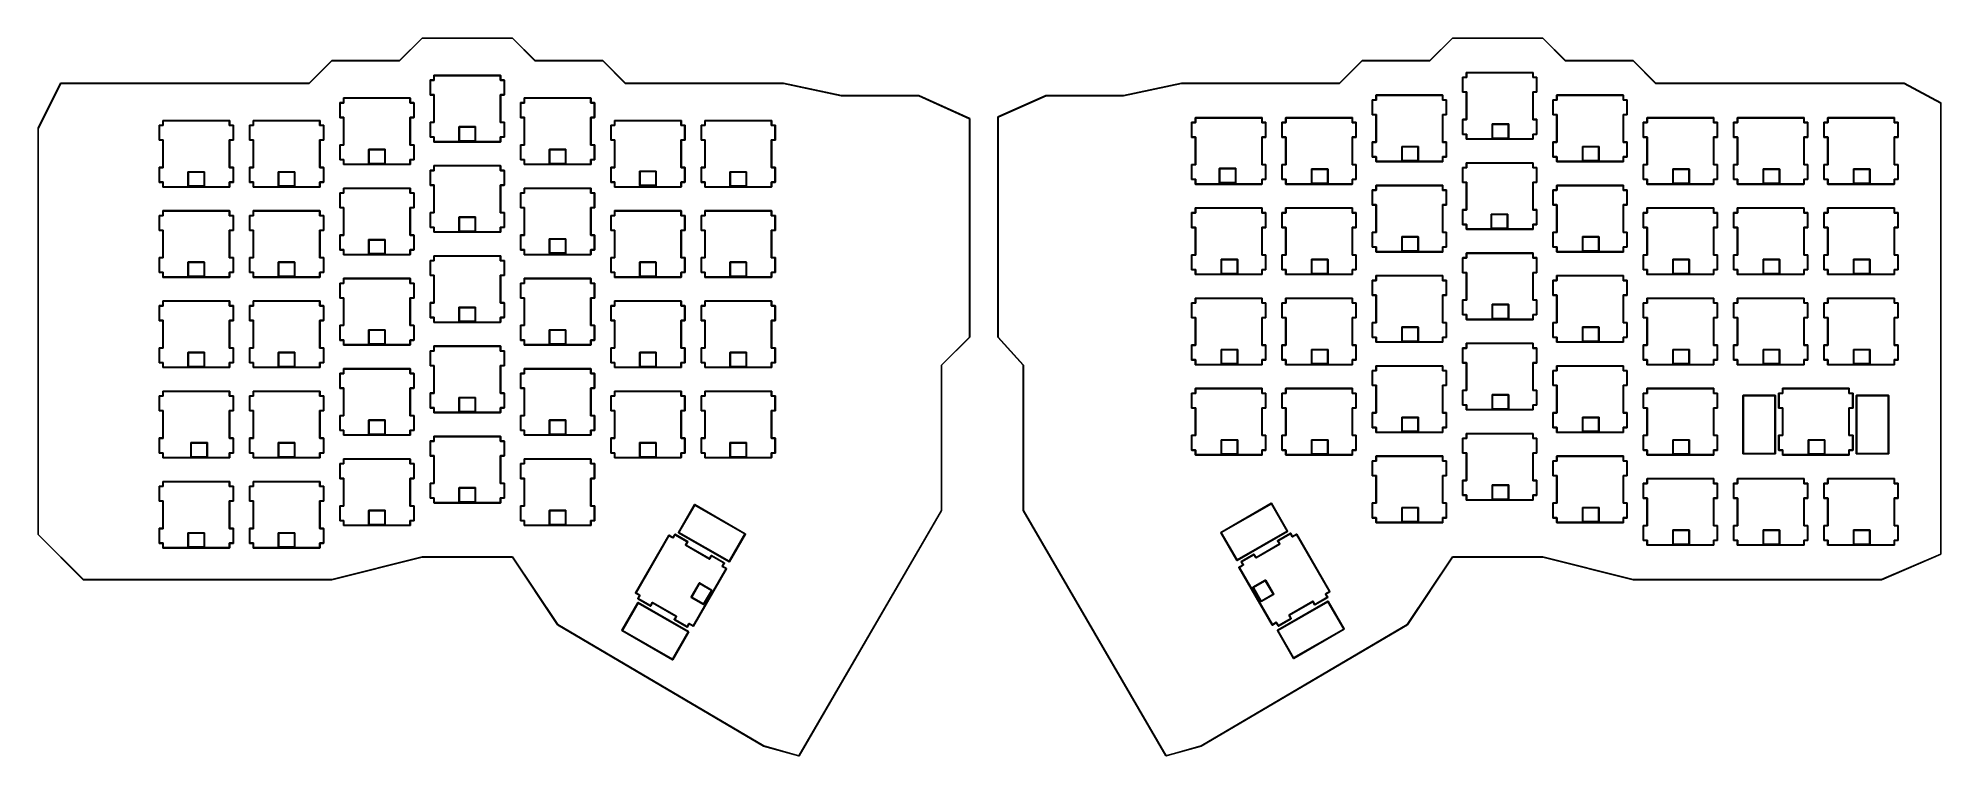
# Model space of a CAD drawing. Extents: x 12 to 413, y -154 to -2.
import ezdxf

# ---------------------------------------------------------------- set-up
doc = ezdxf.new("R2010")
doc.units = 0
doc.layers.add('BLACK', color=7, linetype='CONTINUOUS')

msp = doc.modelspace()

# ---------------------------------------------------------------- linework, layer by layer
at = {"layer": 'BLACK', "linetype": 'CONTINUOUS'}
for p, q in [((88.095906, -7.119004), (92.851084, -2.363826)), ((92.879118, -2.406504), (88.12394, -7.161682)), ((92.851084, -2.363826), (92.859195, -2.358407)), ((92.859195, -2.358407), (92.868762, -2.356504)), ((92.868762, -2.356504), (111.918762, -2.356504)), ((111.908406, -2.406504), (92.879118, -2.406504)), ((116.663584, -7.161682), (111.908406, -2.406504)), ((111.918762, -2.356504), (111.928329, -2.358407)), ((111.928329, -2.358407), (111.93644, -2.363826)), ((111.93644, -2.363826), (116.691618, -7.119004)), ((305.392849, -7.119), (310.148027, -2.363822)), ((310.176061, -2.4065), (305.420883, -7.161678)), ((310.148027, -2.363822), (310.156138, -2.358403)), ((310.156138, -2.358403), (310.165705, -2.3565)), ((310.165705, -2.3565), (329.215705, -2.3565)), ((329.205349, -2.4065), (310.176061, -2.4065)), ((333.960527, -7.161678), (329.205349, -2.4065)), ((329.215705, -2.3565), (329.225272, -2.358403)), ((329.225272, -2.358403), (329.233383, -2.363822)), ((329.233383, -2.363822), (333.988561, -7.119)), ((69.045906, -11.881504), (73.801084, -7.126326)), ((73.829118, -7.169004), (69.07394, -11.924182)), ((73.801084, -7.126326), (73.809195, -7.120907)), ((73.809195, -7.120907), (73.818762, -7.119004)), ((73.818762, -7.119004), (88.095906, -7.119004)), ((88.106262, -7.169004), (73.829118, -7.169004)), ((88.115829, -7.167101), (88.106262, -7.169004)), ((88.12394, -7.161682), (88.115829, -7.167101)), ((116.671695, -7.167101), (116.663584, -7.161682)), ((116.681262, -7.169004), (116.671695, -7.167101)), ((130.958406, -7.169004), (116.681262, -7.169004)), ((116.691618, -7.119004), (130.968762, -7.119004)), ((135.713584, -11.924182), (130.958406, -7.169004)), ((130.968762, -7.119004), (130.978329, -7.120907)), ((130.978329, -7.120907), (130.98644, -7.126326)), ((130.98644, -7.126326), (135.741618, -11.881504)), ((286.342849, -11.8815), (291.098027, -7.126322)), ((291.126061, -7.169), (286.370883, -11.924178)), ((291.098027, -7.126322), (291.106138, -7.120903)), ((291.106138, -7.120903), (291.115705, -7.119)), ((291.115705, -7.119), (305.392849, -7.119)), ((305.403205, -7.169), (291.126061, -7.169)), ((305.412772, -7.167097), (305.403205, -7.169)), ((305.420883, -7.161678), (305.412772, -7.167097)), ((333.968638, -7.167097), (333.960527, -7.161678)), ((333.978205, -7.169), (333.968638, -7.167097)), ((348.255349, -7.169), (333.978205, -7.169)), ((333.988561, -7.119), (348.265705, -7.119)), ((353.010527, -11.924178), (348.255349, -7.169)), ((348.265705, -7.119), (348.275272, -7.120903)), ((348.275272, -7.120903), (348.283383, -7.126322)), ((348.283383, -7.126322), (353.038561, -11.8815)), ((11.883901, -21.420324), (16.646401, -11.895323)), ((16.684213, -11.931504), (11.931262, -21.437406)), ((16.646401, -11.895323), (16.652382, -11.887617)), ((16.652382, -11.887617), (16.656286, -11.886315)), ((16.656286, -11.886315), (16.659195, -11.883407)), ((16.659195, -11.883407), (16.668762, -11.881504)), ((16.668762, -11.881504), (69.045906, -11.881504)), ((69.056262, -11.931504), (16.684213, -11.931504)), ((69.065829, -11.929601), (69.056262, -11.931504)), ((69.07394, -11.924182), (69.065829, -11.929601)), ((94.543774, -11.263725), (94.54758, -11.244591)), ((94.543774, -14.363725), (94.543774, -11.263725)), ((94.54758, -11.244591), (94.57464, -11.217531)), ((94.57464, -11.217531), (94.593774, -11.213725)), ((94.593774, -11.213725), (95.343774, -11.213725)), ((95.393774, -11.313725), (94.643774, -11.313725)), ((94.643774, -11.313725), (94.643774, -14.313725)), ((95.343774, -10.263725), (95.34758, -10.244591)), ((95.343774, -11.213725), (95.343774, -10.263725)), ((95.34758, -10.244591), (95.37464, -10.217531)), ((95.37464, -10.217531), (95.393774, -10.213725)), ((95.393774, -10.213725), (109.393774, -10.213725)), ((95.412908, -11.309919), (95.393774, -11.313725)), ((95.439968, -11.282859), (95.412908, -11.309919)), ((95.443774, -11.263725), (95.439968, -11.282859)), ((95.443774, -10.313725), (95.443774, -11.263725)), ((109.343774, -10.313725), (95.443774, -10.313725)), ((109.343774, -11.263725), (109.343774, -10.313725)), ((109.34758, -11.282859), (109.343774, -11.263725)), ((109.37464, -11.309919), (109.34758, -11.282859)), ((109.393774, -11.313725), (109.37464, -11.309919)), ((109.393774, -10.213725), (109.412908, -10.217531)), ((110.143774, -11.313725), (109.393774, -11.313725)), ((109.412908, -10.217531), (109.439968, -10.244591)), ((109.439968, -10.244591), (109.443774, -10.263725)), ((109.443774, -10.263725), (109.443774, -11.213725)), ((109.443774, -11.213725), (110.193774, -11.213725)), ((110.143774, -14.313725), (110.143774, -11.313725)), ((110.193774, -11.213725), (110.212908, -11.217531)), ((110.212908, -11.217531), (110.239968, -11.244591)), ((110.239968, -11.244591), (110.243774, -11.263725)), ((110.243774, -11.263725), (110.243774, -14.363725)), ((135.721695, -11.929601), (135.713584, -11.924182)), ((135.731262, -11.931504), (135.721695, -11.929601)), ((169.066137, -11.931504), (135.731262, -11.931504)), ((135.741618, -11.881504), (169.068762, -11.881504)), ((181.278567, -14.525958), (169.066137, -11.931504)), ((169.068762, -11.881504), (169.071335, -11.882015)), ((169.071335, -11.882015), (169.073957, -11.88205)), ((169.073957, -11.88205), (181.286387, -14.476504)), ((240.79808, -14.4765), (253.01051, -11.882046)), ((253.01833, -11.9315), (240.8059, -14.525954)), ((253.01051, -11.882046), (253.013131, -11.882011)), ((253.013131, -11.882011), (253.015705, -11.8815)), ((253.015705, -11.8815), (286.342849, -11.8815)), ((286.353205, -11.9315), (253.01833, -11.9315)), ((286.362772, -11.929597), (286.353205, -11.9315)), ((286.370883, -11.924178), (286.362772, -11.929597)), ((312.28146, -10.669), (312.285266, -10.649866)), ((312.28146, -13.769), (312.28146, -10.669)), ((312.285266, -10.649866), (312.312326, -10.622806)), ((312.312326, -10.622806), (312.33146, -10.619)), ((312.33146, -10.619), (313.08146, -10.619)), ((313.13146, -10.719), (312.38146, -10.719)), ((312.38146, -10.719), (312.38146, -13.719)), ((313.08146, -9.669), (313.085266, -9.649866)), ((313.08146, -10.619), (313.08146, -9.669)), ((313.085266, -9.649866), (313.112326, -9.622806)), ((313.112326, -9.622806), (313.13146, -9.619)), ((313.13146, -9.619), (327.13146, -9.619)), ((313.150594, -10.715194), (313.13146, -10.719)), ((313.177654, -10.688134), (313.150594, -10.715194)), ((313.18146, -10.669), (313.177654, -10.688134)), ((313.18146, -9.719), (313.18146, -10.669)), ((327.08146, -9.719), (313.18146, -9.719)), ((327.08146, -10.669), (327.08146, -9.719)), ((327.085266, -10.688134), (327.08146, -10.669)), ((327.112326, -10.715194), (327.085266, -10.688134)), ((327.13146, -10.719), (327.112326, -10.715194)), ((327.13146, -9.619), (327.150594, -9.622806)), ((327.88146, -10.719), (327.13146, -10.719)), ((327.150594, -9.622806), (327.177654, -9.649866)), ((327.177654, -9.649866), (327.18146, -9.669)), ((327.18146, -9.669), (327.18146, -10.619)), ((327.18146, -10.619), (327.93146, -10.619)), ((327.88146, -13.719), (327.88146, -10.719)), ((327.93146, -10.619), (327.950594, -10.622806)), ((327.950594, -10.622806), (327.977654, -10.649866)), ((327.977654, -10.649866), (327.98146, -10.669)), ((327.98146, -10.669), (327.98146, -13.769)), ((353.018638, -11.929597), (353.010527, -11.924178)), ((353.028205, -11.9315), (353.018638, -11.929597)), ((405.409397, -11.9315), (353.028205, -11.9315)), ((353.038561, -11.8815), (405.415705, -11.8815)), ((413.122223, -16.088616), (405.409397, -11.9315)), ((405.415705, -11.8815), (405.417488, -11.881854)), ((405.417488, -11.881854), (405.418242, -11.881629)), ((405.418242, -11.881629), (405.421712, -11.882694)), ((405.421712, -11.882694), (405.425272, -11.883403)), ((405.425272, -11.883403), (405.425828, -11.883959)), ((405.425828, -11.883959), (405.427566, -11.884493)), ((405.427566, -11.884493), (413.159084, -16.051684)), ((75.493774, -16.026225), (75.49758, -16.007091)), ((75.493774, -19.126225), (75.493774, -16.026225)), ((75.49758, -16.007091), (75.52464, -15.980031)), ((75.52464, -15.980031), (75.543774, -15.976225)), ((75.543774, -15.976225), (76.293774, -15.976225)), ((76.293774, -15.026225), (76.29758, -15.007091)), ((76.293774, -15.976225), (76.293774, -15.026225)), ((76.29758, -15.007091), (76.32464, -14.980031)), ((76.32464, -14.980031), (76.343774, -14.976225)), ((76.343774, -14.976225), (90.343774, -14.976225)), ((76.389968, -16.045359), (76.362908, -16.072419)), ((76.393774, -16.026225), (76.389968, -16.045359)), ((76.393774, -15.076225), (76.393774, -16.026225)), ((90.293774, -15.076225), (76.393774, -15.076225)), ((90.293774, -16.026225), (90.293774, -15.076225)), ((90.29758, -16.045359), (90.293774, -16.026225)), ((90.32464, -16.072419), (90.29758, -16.045359)), ((90.343774, -14.976225), (90.362908, -14.980031)), ((90.362908, -14.980031), (90.389968, -15.007091)), ((90.389968, -15.007091), (90.393774, -15.026225)), ((90.393774, -15.026225), (90.393774, -15.976225)), ((90.393774, -15.976225), (91.143774, -15.976225)), ((91.143774, -15.976225), (91.162908, -15.980031)), ((91.162908, -15.980031), (91.189968, -16.007091)), ((91.189968, -16.007091), (91.193774, -16.026225)), ((91.193774, -16.026225), (91.193774, -19.126225)), ((94.54758, -14.382859), (94.543774, -14.363725)), ((94.57464, -14.409919), (94.54758, -14.382859)), ((94.593774, -14.413725), (94.57464, -14.409919)), ((95.343774, -14.413725), (94.593774, -14.413725)), ((94.643774, -14.313725), (95.393774, -14.313725)), ((95.343774, -20.113725), (95.343774, -14.413725)), ((95.393774, -14.313725), (95.412908, -14.317531)), ((95.412908, -14.317531), (95.439968, -14.344591)), ((95.439968, -14.344591), (95.443774, -14.363725)), ((95.443774, -14.363725), (95.443774, -20.163725)), ((109.343774, -14.363725), (109.34758, -14.344591)), ((109.343774, -20.163725), (109.343774, -14.363725)), ((109.34758, -14.344591), (109.37464, -14.317531)), ((109.37464, -14.317531), (109.393774, -14.313725)), ((109.393774, -14.313725), (110.143774, -14.313725)), ((110.193774, -14.413725), (109.443774, -14.413725)), ((109.443774, -14.413725), (109.443774, -20.113725)), ((110.212908, -14.409919), (110.193774, -14.413725)), ((110.239968, -14.382859), (110.212908, -14.409919)), ((110.243774, -14.363725), (110.239968, -14.382859)), ((113.593774, -16.026225), (113.59758, -16.007091)), ((113.593774, -19.126225), (113.593774, -16.026225)), ((113.59758, -16.007091), (113.62464, -15.980031)), ((113.62464, -15.980031), (113.643774, -15.976225)), ((113.643774, -15.976225), (114.393774, -15.976225)), ((114.393774, -15.026225), (114.39758, -15.007091)), ((114.393774, -15.976225), (114.393774, -15.026225)), ((114.39758, -15.007091), (114.42464, -14.980031)), ((114.42464, -14.980031), (114.443774, -14.976225)), ((114.443774, -14.976225), (128.443774, -14.976225)), ((114.489968, -16.045359), (114.462908, -16.072419)), ((114.493774, -16.026225), (114.489968, -16.045359)), ((114.493774, -15.076225), (114.493774, -16.026225)), ((128.393774, -15.076225), (114.493774, -15.076225)), ((128.393774, -16.026225), (128.393774, -15.076225)), ((128.39758, -16.045359), (128.393774, -16.026225)), ((128.42464, -16.072419), (128.39758, -16.045359)), ((128.443774, -14.976225), (128.462908, -14.980031)), ((128.462908, -14.980031), (128.489968, -15.007091)), ((128.489968, -15.007091), (128.493774, -15.026225)), ((128.493774, -15.026225), (128.493774, -15.976225)), ((128.493774, -15.976225), (129.243774, -15.976225)), ((129.243774, -15.976225), (129.262908, -15.980031)), ((129.262908, -15.980031), (129.289968, -16.007091)), ((129.289968, -16.007091), (129.293774, -16.026225)), ((129.293774, -16.026225), (129.293774, -19.126225)), ((181.281188, -14.525992), (181.278567, -14.525958)), ((181.283762, -14.526504), (181.281188, -14.525992)), ((197.638341, -14.526504), (181.283762, -14.526504)), ((181.286387, -14.476504), (197.643762, -14.476504)), ((208.33455, -19.394542), (197.638341, -14.526504)), ((197.643762, -14.476504), (197.644349, -14.47662)), ((197.644349, -14.47662), (197.644622, -14.476519)), ((197.644622, -14.476519), (197.648953, -14.477536)), ((197.648953, -14.477536), (197.653329, -14.478407)), ((197.653329, -14.478407), (197.653535, -14.478613)), ((197.653535, -14.478613), (197.654118, -14.47875)), ((197.654118, -14.47875), (208.369906, -19.355699)), ((214.302437, -19.027451), (224.430463, -14.478694)), ((224.446061, -14.5265), (214.33768, -19.066433)), ((224.430463, -14.478694), (224.430961, -14.478579)), ((224.430961, -14.478579), (224.431138, -14.478403)), ((224.431138, -14.478403), (224.435567, -14.477521)), ((224.435567, -14.477521), (224.43997, -14.476511)), ((224.43997, -14.476511), (224.440203, -14.476599)), ((224.440203, -14.476599), (224.440705, -14.4765)), ((224.440705, -14.4765), (240.79808, -14.4765)), ((240.800705, -14.5265), (224.446061, -14.5265)), ((240.803278, -14.525988), (240.800705, -14.5265)), ((240.8059, -14.525954), (240.803278, -14.525988)), ((293.23146, -15.4315), (293.235266, -15.412366)), ((293.23146, -18.5315), (293.23146, -15.4315)), ((293.235266, -15.412366), (293.262326, -15.385306)), ((293.262326, -15.385306), (293.28146, -15.3815)), ((293.28146, -15.3815), (294.03146, -15.3815)), ((294.08146, -15.4815), (293.33146, -15.4815)), ((293.33146, -15.4815), (293.33146, -18.4815)), ((294.03146, -14.4315), (294.035266, -14.412366)), ((294.03146, -15.3815), (294.03146, -14.4315)), ((294.035266, -14.412366), (294.062326, -14.385306)), ((294.062326, -14.385306), (294.08146, -14.3815)), ((294.08146, -14.3815), (308.08146, -14.3815)), ((294.100594, -15.477694), (294.08146, -15.4815)), ((294.127654, -15.450634), (294.100594, -15.477694)), ((294.13146, -15.4315), (294.127654, -15.450634)), ((294.13146, -14.4815), (294.13146, -15.4315)), ((308.03146, -14.4815), (294.13146, -14.4815)), ((308.03146, -15.4315), (308.03146, -14.4815)), ((308.035266, -15.450634), (308.03146, -15.4315)), ((308.062326, -15.477694), (308.035266, -15.450634)), ((308.08146, -15.4815), (308.062326, -15.477694)), ((308.08146, -14.3815), (308.100594, -14.385306)), ((308.83146, -15.4815), (308.08146, -15.4815)), ((308.100594, -14.385306), (308.127654, -14.412366)), ((308.127654, -14.412366), (308.13146, -14.4315)), ((308.13146, -14.4315), (308.13146, -15.3815)), ((308.13146, -15.3815), (308.88146, -15.3815)), ((308.83146, -18.4815), (308.83146, -15.4815)), ((308.88146, -15.3815), (308.900594, -15.385306)), ((308.900594, -15.385306), (308.927654, -15.412366)), ((308.927654, -15.412366), (308.93146, -15.4315)), ((308.93146, -15.4315), (308.93146, -18.5315)), ((312.285266, -13.788134), (312.28146, -13.769)), ((312.312326, -13.815194), (312.285266, -13.788134)), ((312.33146, -13.819), (312.312326, -13.815194)), ((313.08146, -13.819), (312.33146, -13.819)), ((312.38146, -13.719), (313.13146, -13.719)), ((313.08146, -19.519), (313.08146, -13.819)), ((313.13146, -13.719), (313.150594, -13.722806)), ((313.150594, -13.722806), (313.177654, -13.749866)), ((313.177654, -13.749866), (313.18146, -13.769)), ((313.18146, -13.769), (313.18146, -19.569)), ((327.08146, -13.769), (327.085266, -13.749866)), ((327.08146, -19.569), (327.08146, -13.769)), ((327.085266, -13.749866), (327.112326, -13.722806)), ((327.112326, -13.722806), (327.13146, -13.719)), ((327.13146, -13.719), (327.88146, -13.719)), ((327.93146, -13.819), (327.18146, -13.819)), ((327.18146, -13.819), (327.18146, -19.519)), ((327.950594, -13.815194), (327.93146, -13.819)), ((327.977654, -13.788134), (327.950594, -13.815194)), ((327.98146, -13.769), (327.977654, -13.788134)), ((331.33146, -15.4315), (331.335266, -15.412366)), ((331.33146, -18.5315), (331.33146, -15.4315)), ((331.335266, -15.412366), (331.362326, -15.385306)), ((331.362326, -15.385306), (331.38146, -15.3815)), ((331.38146, -15.3815), (332.13146, -15.3815)), ((332.18146, -15.4815), (331.43146, -15.4815)), ((331.43146, -15.4815), (331.43146, -18.4815)), ((332.13146, -14.4315), (332.135266, -14.412366)), ((332.13146, -15.3815), (332.13146, -14.4315)), ((332.135266, -14.412366), (332.162326, -14.385306)), ((332.162326, -14.385306), (332.18146, -14.3815)), ((332.18146, -14.3815), (346.18146, -14.3815)), ((332.200594, -15.477694), (332.18146, -15.4815)), ((332.227654, -15.450634), (332.200594, -15.477694)), ((332.23146, -15.4315), (332.227654, -15.450634)), ((332.23146, -14.4815), (332.23146, -15.4315)), ((346.13146, -14.4815), (332.23146, -14.4815)), ((346.13146, -15.4315), (346.13146, -14.4815)), ((346.135266, -15.450634), (346.13146, -15.4315)), ((346.162326, -15.477694), (346.135266, -15.450634)), ((346.18146, -15.4815), (346.162326, -15.477694)), ((346.18146, -14.3815), (346.200594, -14.385306)), ((346.93146, -15.4815), (346.18146, -15.4815)), ((346.200594, -14.385306), (346.227654, -14.412366)), ((346.227654, -14.412366), (346.23146, -14.4315)), ((346.23146, -14.4315), (346.23146, -15.3815)), ((346.23146, -15.3815), (346.98146, -15.3815)), ((346.93146, -18.4815), (346.93146, -15.4815)), ((346.98146, -15.3815), (347.000594, -15.385306)), ((347.000594, -15.385306), (347.027654, -15.412366)), ((347.027654, -15.412366), (347.03146, -15.4315)), ((347.03146, -15.4315), (347.03146, -18.5315)), ((413.159084, -16.051684), (413.166603, -16.057899)), ((38.193774, -19.788725), (38.19758, -19.769591)), ((38.193774, -20.738725), (38.193774, -19.788725)), ((38.19758, -19.769591), (38.22464, -19.742531)), ((38.22464, -19.742531), (38.243774, -19.738725)), ((38.243774, -19.738725), (52.243774, -19.738725)), ((38.293774, -19.838725), (38.293774, -20.788725)), ((52.193774, -19.838725), (38.293774, -19.838725)), ((52.193774, -20.788725), (52.193774, -19.838725)), ((52.243774, -19.738725), (52.262908, -19.742531)), ((52.262908, -19.742531), (52.289968, -19.769591)), ((52.289968, -19.769591), (52.293774, -19.788725)), ((52.293774, -19.788725), (52.293774, -20.738725)), ((57.243774, -19.788725), (57.24758, -19.769591)), ((57.243774, -20.738725), (57.243774, -19.788725)), ((57.24758, -19.769591), (57.27464, -19.742531)), ((57.27464, -19.742531), (57.293774, -19.738725)), ((57.293774, -19.738725), (71.293774, -19.738725)), ((57.343774, -19.838725), (57.343774, -20.788725)), ((71.243774, -19.838725), (57.343774, -19.838725)), ((71.243774, -20.788725), (71.243774, -19.838725)), ((71.293774, -19.738725), (71.312908, -19.742531)), ((71.312908, -19.742531), (71.339968, -19.769591)), ((71.339968, -19.769591), (71.343774, -19.788725)), ((71.343774, -19.788725), (71.343774, -20.738725)), ((75.49758, -19.145359), (75.493774, -19.126225)), ((75.52464, -19.172419), (75.49758, -19.145359)), ((75.543774, -19.176225), (75.52464, -19.172419)), ((76.293774, -19.176225), (75.543774, -19.176225)), ((76.343774, -16.076225), (75.593774, -16.076225)), ((75.593774, -16.076225), (75.593774, -19.076225)), ((75.593774, -19.076225), (76.343774, -19.076225)), ((76.293774, -24.876225), (76.293774, -19.176225)), ((76.362908, -16.072419), (76.343774, -16.076225)), ((76.343774, -19.076225), (76.362908, -19.080031)), ((76.362908, -19.080031), (76.389968, -19.107091)), ((76.389968, -19.107091), (76.393774, -19.126225)), ((76.393774, -19.126225), (76.393774, -24.926225)), ((90.293774, -19.126225), (90.29758, -19.107091)), ((90.293774, -24.926225), (90.293774, -19.126225)), ((90.29758, -19.107091), (90.32464, -19.080031)), ((90.343774, -16.076225), (90.32464, -16.072419)), ((90.32464, -19.080031), (90.343774, -19.076225)), ((91.093774, -16.076225), (90.343774, -16.076225)), ((90.343774, -19.076225), (91.093774, -19.076225)), ((91.143774, -19.176225), (90.393774, -19.176225)), ((90.393774, -19.176225), (90.393774, -24.876225)), ((91.093774, -19.076225), (91.093774, -16.076225)), ((91.162908, -19.172419), (91.143774, -19.176225)), ((91.189968, -19.145359), (91.162908, -19.172419)), ((91.193774, -19.126225), (91.189968, -19.145359)), ((113.59758, -19.145359), (113.593774, -19.126225)), ((113.62464, -19.172419), (113.59758, -19.145359)), ((113.643774, -19.176225), (113.62464, -19.172419)), ((114.393774, -19.176225), (113.643774, -19.176225)), ((114.443774, -16.076225), (113.693774, -16.076225)), ((113.693774, -16.076225), (113.693774, -19.076225)), ((113.693774, -19.076225), (114.443774, -19.076225)), ((114.393774, -24.876225), (114.393774, -19.176225)), ((114.462908, -16.072419), (114.443774, -16.076225)), ((114.443774, -19.076225), (114.462908, -19.080031)), ((114.462908, -19.080031), (114.489968, -19.107091)), ((114.489968, -19.107091), (114.493774, -19.126225)), ((114.493774, -19.126225), (114.493774, -24.926225)), ((128.393774, -19.126225), (128.39758, -19.107091)), ((128.393774, -24.926225), (128.393774, -19.126225)), ((128.39758, -19.107091), (128.42464, -19.080031)), ((128.443774, -16.076225), (128.42464, -16.072419)), ((128.42464, -19.080031), (128.443774, -19.076225)), ((129.193774, -16.076225), (128.443774, -16.076225)), ((128.443774, -19.076225), (129.193774, -19.076225)), ((129.243774, -19.176225), (128.493774, -19.176225)), ((128.493774, -19.176225), (128.493774, -24.876225)), ((129.193774, -19.076225), (129.193774, -16.076225)), ((129.262908, -19.172419), (129.243774, -19.176225)), ((129.289968, -19.145359), (129.262908, -19.172419)), ((129.293774, -19.126225), (129.289968, -19.145359)), ((133.443774, -19.788725), (133.44758, -19.769591)), ((133.443774, -20.738725), (133.443774, -19.788725)), ((133.44758, -19.769591), (133.47464, -19.742531)), ((133.47464, -19.742531), (133.493774, -19.738725)), ((133.493774, -19.738725), (147.493774, -19.738725)), ((133.543774, -19.838725), (133.543774, -20.788725)), ((147.443774, -19.838725), (133.543774, -19.838725)), ((147.443774, -20.788725), (147.443774, -19.838725)), ((147.493774, -19.738725), (147.512908, -19.742531)), ((147.512908, -19.742531), (147.539968, -19.769591)), ((147.539968, -19.769591), (147.543774, -19.788725)), ((147.543774, -19.788725), (147.543774, -20.738725)), ((152.493774, -19.788725), (152.49758, -19.769591)), ((152.493774, -20.738725), (152.493774, -19.788725)), ((152.49758, -19.769591), (152.52464, -19.742531)), ((152.52464, -19.742531), (152.543774, -19.738725)), ((152.543774, -19.738725), (166.543774, -19.738725)), ((152.593774, -19.838725), (152.593774, -20.788725)), ((166.493774, -19.838725), (152.593774, -19.838725)), ((166.493774, -20.788725), (166.493774, -19.838725)), ((166.543774, -19.738725), (166.562908, -19.742531)), ((166.562908, -19.742531), (166.589968, -19.769591)), ((166.589968, -19.769591), (166.593774, -19.788725)), ((166.593774, -19.788725), (166.593774, -20.738725)), ((208.33455, -65.474314), (208.33455, -19.394542)), ((208.369906, -19.355699), (208.377825, -19.361394)), ((208.377825, -19.361394), (208.379423, -19.365662)), ((208.379423, -19.365662), (208.382647, -19.368886)), ((208.382647, -19.368886), (208.38455, -19.378453)), ((208.38455, -19.378453), (208.38455, -65.48467)), ((214.28768, -19.050256), (214.289583, -19.040689)), ((214.28768, -65.48467), (214.28768, -19.050256)), ((214.289583, -19.040689), (214.292848, -19.037423)), ((214.292848, -19.037423), (214.29449, -19.033106)), ((214.29449, -19.033106), (214.302437, -19.027451)), ((214.33768, -19.066433), (214.33768, -65.475067)), ((255.93146, -19.194), (255.935266, -19.174866)), ((255.93146, -20.144), (255.93146, -19.194)), ((255.935266, -19.174866), (255.962326, -19.147806)), ((255.962326, -19.147806), (255.98146, -19.144)), ((255.98146, -19.144), (269.98146, -19.144)), ((256.03146, -19.244), (256.03146, -20.194)), ((269.93146, -19.244), (256.03146, -19.244)), ((269.93146, -20.194), (269.93146, -19.244)), ((269.98146, -19.144), (270.000594, -19.147806)), ((270.000594, -19.147806), (270.027654, -19.174866)), ((270.027654, -19.174866), (270.03146, -19.194)), ((270.03146, -19.194), (270.03146, -20.144)), ((274.98146, -19.194), (274.985266, -19.174866)), ((274.98146, -20.144), (274.98146, -19.194)), ((274.985266, -19.174866), (275.012326, -19.147806)), ((275.012326, -19.147806), (275.03146, -19.144)), ((275.03146, -19.144), (289.03146, -19.144)), ((275.08146, -19.244), (275.08146, -20.194)), ((288.98146, -19.244), (275.08146, -19.244)), ((288.98146, -20.194), (288.98146, -19.244)), ((289.03146, -19.144), (289.050594, -19.147806)), ((289.050594, -19.147806), (289.077654, -19.174866)), ((289.077654, -19.174866), (289.08146, -19.194)), ((289.08146, -19.194), (289.08146, -20.144)), ((293.235266, -18.550634), (293.23146, -18.5315)), ((293.262326, -18.577694), (293.235266, -18.550634)), ((293.28146, -18.5815), (293.262326, -18.577694)), ((294.03146, -18.5815), (293.28146, -18.5815)), ((293.33146, -18.4815), (294.08146, -18.4815)), ((294.03146, -24.2815), (294.03146, -18.5815)), ((294.08146, -18.4815), (294.100594, -18.485306)), ((294.100594, -18.485306), (294.127654, -18.512366)), ((294.127654, -18.512366), (294.13146, -18.5315)), ((294.13146, -18.5315), (294.13146, -24.3315)), ((308.03146, -18.5315), (308.035266, -18.512366)), ((308.03146, -24.3315), (308.03146, -18.5315)), ((308.035266, -18.512366), (308.062326, -18.485306)), ((308.062326, -18.485306), (308.08146, -18.4815)), ((308.08146, -18.4815), (308.83146, -18.4815)), ((308.88146, -18.5815), (308.13146, -18.5815)), ((308.13146, -18.5815), (308.13146, -24.2815)), ((308.900594, -18.577694), (308.88146, -18.5815)), ((308.927654, -18.550634), (308.900594, -18.577694)), ((308.93146, -18.5315), (308.927654, -18.550634)), ((312.28146, -19.569), (312.285266, -19.549866)), ((312.28146, -22.669), (312.28146, -19.569)), ((312.285266, -19.549866), (312.312326, -19.522806)), ((312.312326, -19.522806), (312.33146, -19.519)), ((312.33146, -19.519), (313.08146, -19.519)), ((313.13146, -19.619), (312.38146, -19.619)), ((312.38146, -19.619), (312.38146, -22.619)), ((313.150594, -19.615194), (313.13146, -19.619)), ((313.177654, -19.588134), (313.150594, -19.615194)), ((313.18146, -19.569), (313.177654, -19.588134)), ((327.085266, -19.588134), (327.08146, -19.569)), ((327.112326, -19.615194), (327.085266, -19.588134)), ((327.13146, -19.619), (327.112326, -19.615194)), ((327.88146, -19.619), (327.13146, -19.619)), ((327.18146, -19.519), (327.93146, -19.519)), ((327.88146, -22.619), (327.88146, -19.619)), ((327.93146, -19.519), (327.950594, -19.522806)), ((327.950594, -19.522806), (327.977654, -19.549866)), ((327.977654, -19.549866), (327.98146, -19.569)), ((327.98146, -19.569), (327.98146, -22.669)), ((331.335266, -18.550634), (331.33146, -18.5315)), ((331.362326, -18.577694), (331.335266, -18.550634)), ((331.38146, -18.5815), (331.362326, -18.577694)), ((332.13146, -18.5815), (331.38146, -18.5815)), ((331.43146, -18.4815), (332.18146, -18.4815)), ((332.13146, -24.2815), (332.13146, -18.5815)), ((332.18146, -18.4815), (332.200594, -18.485306)), ((332.200594, -18.485306), (332.227654, -18.512366)), ((332.227654, -18.512366), (332.23146, -18.5315)), ((332.23146, -18.5315), (332.23146, -24.3315)), ((346.13146, -18.5315), (346.135266, -18.512366)), ((346.13146, -24.3315), (346.13146, -18.5315)), ((346.135266, -18.512366), (346.162326, -18.485306)), ((346.162326, -18.485306), (346.18146, -18.4815)), ((346.18146, -18.4815), (346.93146, -18.4815)), ((346.98146, -18.5815), (346.23146, -18.5815)), ((346.23146, -18.5815), (346.23146, -24.2815)), ((347.000594, -18.577694), (346.98146, -18.5815)), ((347.027654, -18.550634), (347.000594, -18.577694)), ((347.03146, -18.5315), (347.027654, -18.550634)), ((351.18146, -19.194), (351.185266, -19.174866)), ((351.18146, -20.144), (351.18146, -19.194)), ((351.185266, -19.174866), (351.212326, -19.147806)), ((351.212326, -19.147806), (351.23146, -19.144)), ((351.23146, -19.144), (365.23146, -19.144)), ((351.28146, -19.244), (351.28146, -20.194)), ((365.18146, -19.244), (351.28146, -19.244)), ((365.18146, -20.194), (365.18146, -19.244)), ((365.23146, -19.144), (365.250594, -19.147806)), ((365.250594, -19.147806), (365.277654, -19.174866)), ((365.277654, -19.174866), (365.28146, -19.194)), ((365.28146, -19.194), (365.28146, -20.144)), ((370.23146, -19.194), (370.235266, -19.174866)), ((370.23146, -20.144), (370.23146, -19.194)), ((370.235266, -19.174866), (370.262326, -19.147806)), ((370.262326, -19.147806), (370.28146, -19.144)), ((370.28146, -19.144), (384.28146, -19.144)), ((370.33146, -19.244), (370.33146, -20.194)), ((384.23146, -19.244), (370.33146, -19.244)), ((384.23146, -20.194), (384.23146, -19.244)), ((384.28146, -19.144), (384.300594, -19.147806)), ((384.300594, -19.147806), (384.327654, -19.174866)), ((384.327654, -19.174866), (384.33146, -19.194)), ((384.33146, -19.194), (384.33146, -20.144)), ((389.28146, -19.194), (389.285266, -19.174866)), ((389.28146, -20.144), (389.28146, -19.194)), ((389.285266, -19.174866), (389.312326, -19.147806)), ((389.312326, -19.147806), (389.33146, -19.144)), ((389.33146, -19.144), (403.33146, -19.144)), ((389.38146, -19.244), (389.38146, -20.194)), ((403.28146, -19.244), (389.38146, -19.244)), ((403.28146, -20.194), (403.28146, -19.244)), ((403.33146, -19.144), (403.350594, -19.147806)), ((403.350594, -19.147806), (403.377654, -19.174866)), ((403.377654, -19.174866), (403.38146, -19.194)), ((403.38146, -19.194), (403.38146, -20.144)), ((413.129768, -111.307206), (413.122223, -16.088616)), ((413.166603, -16.057899), (413.167675, -16.061479)), ((413.167675, -16.061479), (413.170318, -16.064122)), ((413.170318, -16.064122), (413.172222, -16.073689)), ((413.172222, -16.073689), (413.17977, -111.323689)), ((11.881262, -21.431504), (11.881506, -21.430275)), ((11.881262, -107.156504), (11.881262, -21.431504)), ((11.881325, -21.429732), (11.882383, -21.425867)), ((11.881506, -21.430275), (11.881325, -21.429732)), ((11.882383, -21.425867), (11.883165, -21.421937)), ((11.883165, -21.421937), (11.88357, -21.421531)), ((11.88357, -21.421531), (11.883901, -21.420324)), ((11.931262, -21.437406), (11.931262, -107.146148)), ((37.393774, -20.788725), (37.39758, -20.769591)), ((37.393774, -23.888725), (37.393774, -20.788725)), ((37.39758, -23.907859), (37.393774, -23.888725)), ((37.39758, -20.769591), (37.42464, -20.742531)), ((37.42464, -23.934919), (37.39758, -23.907859)), ((37.42464, -20.742531), (37.443774, -20.738725)), ((37.443774, -23.938725), (37.42464, -23.934919)), ((37.443774, -20.738725), (38.193774, -20.738725)), ((38.193774, -23.938725), (37.443774, -23.938725)), ((38.243774, -20.838725), (37.493774, -20.838725)), ((37.493774, -20.838725), (37.493774, -23.838725)), ((37.493774, -23.838725), (38.243774, -23.838725)), ((38.193774, -29.638725), (38.193774, -23.938725)), ((38.262908, -20.834919), (38.243774, -20.838725)), ((38.243774, -23.838725), (38.262908, -23.842531)), ((38.289968, -20.807859), (38.262908, -20.834919)), ((38.262908, -23.842531), (38.289968, -23.869591)), ((38.293774, -20.788725), (38.289968, -20.807859)), ((38.289968, -23.869591), (38.293774, -23.888725)), ((38.293774, -23.888725), (38.293774, -29.688725)), ((52.19758, -20.807859), (52.193774, -20.788725)), ((52.193774, -23.888725), (52.19758, -23.869591)), ((52.193774, -29.688725), (52.193774, -23.888725)), ((52.22464, -20.834919), (52.19758, -20.807859)), ((52.19758, -23.869591), (52.22464, -23.842531)), ((52.243774, -20.838725), (52.22464, -20.834919)), ((52.22464, -23.842531), (52.243774, -23.838725)), ((52.993774, -20.838725), (52.243774, -20.838725)), ((52.243774, -23.838725), (52.993774, -23.838725)), ((52.293774, -20.738725), (53.043774, -20.738725)), ((53.043774, -23.938725), (52.293774, -23.938725)), ((52.293774, -23.938725), (52.293774, -29.638725)), ((52.993774, -23.838725), (52.993774, -20.838725)), ((53.043774, -20.738725), (53.062908, -20.742531)), ((53.062908, -23.934919), (53.043774, -23.938725)), ((53.062908, -20.742531), (53.089968, -20.769591)), ((53.089968, -23.907859), (53.062908, -23.934919)), ((53.089968, -20.769591), (53.093774, -20.788725)), ((53.093774, -23.888725), (53.089968, -23.907859)), ((53.093774, -20.788725), (53.093774, -23.888725)), ((56.443774, -20.788725), (56.44758, -20.769591)), ((56.443774, -23.888725), (56.443774, -20.788725)), ((56.44758, -23.907859), (56.443774, -23.888725)), ((56.44758, -20.769591), (56.47464, -20.742531)), ((56.47464, -23.934919), (56.44758, -23.907859)), ((56.47464, -20.742531), (56.493774, -20.738725)), ((56.493774, -23.938725), (56.47464, -23.934919)), ((56.493774, -20.738725), (57.243774, -20.738725)), ((57.243774, -23.938725), (56.493774, -23.938725)), ((57.293774, -20.838725), (56.543774, -20.838725)), ((56.543774, -20.838725), (56.543774, -23.838725)), ((56.543774, -23.838725), (57.293774, -23.838725)), ((57.243774, -29.638725), (57.243774, -23.938725)), ((57.312908, -20.834919), (57.293774, -20.838725)), ((57.293774, -23.838725), (57.312908, -23.842531)), ((57.339968, -20.807859), (57.312908, -20.834919)), ((57.312908, -23.842531), (57.339968, -23.869591)), ((57.343774, -20.788725), (57.339968, -20.807859)), ((57.339968, -23.869591), (57.343774, -23.888725)), ((57.343774, -23.888725), (57.343774, -29.688725)), ((71.24758, -20.807859), (71.243774, -20.788725)), ((71.243774, -23.888725), (71.24758, -23.869591)), ((71.243774, -29.688725), (71.243774, -23.888725)), ((71.27464, -20.834919), (71.24758, -20.807859)), ((71.24758, -23.869591), (71.27464, -23.842531)), ((71.293774, -20.838725), (71.27464, -20.834919)), ((71.27464, -23.842531), (71.293774, -23.838725)), ((72.043774, -20.838725), (71.293774, -20.838725)), ((71.293774, -23.838725), (72.043774, -23.838725)), ((71.343774, -20.738725), (72.093774, -20.738725)), ((72.093774, -23.938725), (71.343774, -23.938725)), ((71.343774, -23.938725), (71.343774, -29.638725)), ((72.043774, -23.838725), (72.043774, -20.838725)), ((72.093774, -20.738725), (72.112908, -20.742531)), ((72.112908, -23.934919), (72.093774, -23.938725)), ((72.112908, -20.742531), (72.139968, -20.769591)), ((72.139968, -23.907859), (72.112908, -23.934919)), ((72.139968, -20.769591), (72.143774, -20.788725)), ((72.143774, -23.888725), (72.139968, -23.907859)), ((72.143774, -20.788725), (72.143774, -23.888725)), ((94.543774, -20.163725), (94.54758, -20.144591)), ((94.543774, -23.263725), (94.543774, -20.163725)), ((94.54758, -23.282859), (94.543774, -23.263725)), ((94.54758, -20.144591), (94.57464, -20.117531)), ((94.57464, -23.309919), (94.54758, -23.282859)), ((94.57464, -20.117531), (94.593774, -20.113725)), ((94.593774, -23.313725), (94.57464, -23.309919)), ((94.593774, -20.113725), (95.343774, -20.113725)), ((95.343774, -23.313725), (94.593774, -23.313725)), ((95.393774, -20.213725), (94.643774, -20.213725)), ((94.643774, -20.213725), (94.643774, -23.213725)), ((94.643774, -23.213725), (95.393774, -23.213725)), ((95.343774, -24.263725), (95.343774, -23.313725)), ((95.412908, -20.209919), (95.393774, -20.213725)), ((95.393774, -23.213725), (95.412908, -23.217531)), ((95.439968, -20.182859), (95.412908, -20.209919)), ((95.412908, -23.217531), (95.439968, -23.244591)), ((95.443774, -20.163725), (95.439968, -20.182859)), ((95.439968, -23.244591), (95.443774, -23.263725)), ((95.443774, -23.263725), (95.443774, -24.213725)), ((100.633838, -21.121714), (100.638405, -21.098753)), ((100.633838, -24.121714), (100.633838, -21.121714)), ((100.638405, -21.098753), (100.670877, -21.066281)), ((100.670877, -21.066281), (100.693838, -21.061714)), ((100.693838, -21.061714), (104.093838, -21.061714)), ((100.753838, -21.181714), (100.753838, -24.061714)), ((104.033838, -21.181714), (100.753838, -21.181714)), ((100.753838, -24.061714), (104.033838, -24.061714)), ((104.033838, -24.061714), (104.033838, -21.181714)), ((104.093838, -21.061714), (104.116799, -21.066281)), ((104.116799, -21.066281), (104.149271, -21.098753)), ((104.149271, -21.098753), (104.153838, -21.121714)), ((104.153838, -21.121714), (104.153838, -24.121714)), ((109.34758, -20.182859), (109.343774, -20.163725)), ((109.343774, -23.263725), (109.34758, -23.244591)), ((109.343774, -24.213725), (109.343774, -23.263725)), ((109.37464, -20.209919), (109.34758, -20.182859)), ((109.34758, -23.244591), (109.37464, -23.217531)), ((109.393774, -20.213725), (109.37464, -20.209919)), ((109.37464, -23.217531), (109.393774, -23.213725)), ((110.143774, -20.213725), (109.393774, -20.213725)), ((109.393774, -23.213725), (110.143774, -23.213725)), ((109.443774, -20.113725), (110.193774, -20.113725)), ((110.193774, -23.313725), (109.443774, -23.313725)), ((109.443774, -23.313725), (109.443774, -24.263725)), ((110.143774, -23.213725), (110.143774, -20.213725)), ((110.193774, -20.113725), (110.212908, -20.117531)), ((110.212908, -23.309919), (110.193774, -23.313725)), ((110.212908, -20.117531), (110.239968, -20.144591)), ((110.239968, -23.282859), (110.212908, -23.309919)), ((110.239968, -20.144591), (110.243774, -20.163725)), ((110.243774, -23.263725), (110.239968, -23.282859)), ((110.243774, -20.163725), (110.243774, -23.263725)), ((132.643774, -20.788725), (132.64758, -20.769591)), ((132.643774, -23.888725), (132.643774, -20.788725)), ((132.64758, -23.907859), (132.643774, -23.888725)), ((132.64758, -20.769591), (132.67464, -20.742531)), ((132.67464, -23.934919), (132.64758, -23.907859)), ((132.67464, -20.742531), (132.693774, -20.738725)), ((132.693774, -23.938725), (132.67464, -23.934919)), ((132.693774, -20.738725), (133.443774, -20.738725)), ((133.443774, -23.938725), (132.693774, -23.938725)), ((133.493774, -20.838725), (132.743774, -20.838725)), ((132.743774, -20.838725), (132.743774, -23.838725)), ((132.743774, -23.838725), (133.493774, -23.838725)), ((133.443774, -29.638725), (133.443774, -23.938725)), ((133.512908, -20.834919), (133.493774, -20.838725)), ((133.493774, -23.838725), (133.512908, -23.842531)), ((133.539968, -20.807859), (133.512908, -20.834919)), ((133.512908, -23.842531), (133.539968, -23.869591)), ((133.543774, -20.788725), (133.539968, -20.807859)), ((133.539968, -23.869591), (133.543774, -23.888725)), ((133.543774, -23.888725), (133.543774, -29.688725)), ((147.44758, -20.807859), (147.443774, -20.788725)), ((147.443774, -23.888725), (147.44758, -23.869591)), ((147.443774, -29.688725), (147.443774, -23.888725)), ((147.47464, -20.834919), (147.44758, -20.807859)), ((147.44758, -23.869591), (147.47464, -23.842531)), ((147.493774, -20.838725), (147.47464, -20.834919)), ((147.47464, -23.842531), (147.493774, -23.838725)), ((148.243774, -20.838725), (147.493774, -20.838725)), ((147.493774, -23.838725), (148.243774, -23.838725)), ((147.543774, -20.738725), (148.293774, -20.738725)), ((148.293774, -23.938725), (147.543774, -23.938725)), ((147.543774, -23.938725), (147.543774, -29.638725)), ((148.243774, -23.838725), (148.243774, -20.838725)), ((148.293774, -20.738725), (148.312908, -20.742531)), ((148.312908, -23.934919), (148.293774, -23.938725)), ((148.312908, -20.742531), (148.339968, -20.769591)), ((148.339968, -23.907859), (148.312908, -23.934919)), ((148.339968, -20.769591), (148.343774, -20.788725)), ((148.343774, -23.888725), (148.339968, -23.907859)), ((148.343774, -20.788725), (148.343774, -23.888725)), ((151.693774, -20.788725), (151.69758, -20.769591)), ((151.693774, -23.888725), (151.693774, -20.788725)), ((151.69758, -23.907859), (151.693774, -23.888725)), ((151.69758, -20.769591), (151.72464, -20.742531)), ((151.72464, -23.934919), (151.69758, -23.907859)), ((151.72464, -20.742531), (151.743774, -20.738725)), ((151.743774, -23.938725), (151.72464, -23.934919)), ((151.743774, -20.738725), (152.493774, -20.738725)), ((152.493774, -23.938725), (151.743774, -23.938725)), ((152.543774, -20.838725), (151.793774, -20.838725)), ((151.793774, -20.838725), (151.793774, -23.838725)), ((151.793774, -23.838725), (152.543774, -23.838725)), ((152.493774, -29.638725), (152.493774, -23.938725)), ((152.562908, -20.834919), (152.543774, -20.838725)), ((152.543774, -23.838725), (152.562908, -23.842531)), ((152.589968, -20.807859), (152.562908, -20.834919)), ((152.562908, -23.842531), (152.589968, -23.869591)), ((152.593774, -20.788725), (152.589968, -20.807859)), ((152.589968, -23.869591), (152.593774, -23.888725)), ((152.593774, -23.888725), (152.593774, -29.688725)), ((166.49758, -20.807859), (166.493774, -20.788725)), ((166.493774, -23.888725), (166.49758, -23.869591)), ((166.493774, -29.688725), (166.493774, -23.888725)), ((166.52464, -20.834919), (166.49758, -20.807859)), ((166.49758, -23.869591), (166.52464, -23.842531)), ((166.543774, -20.838725), (166.52464, -20.834919)), ((166.52464, -23.842531), (166.543774, -23.838725)), ((167.293774, -20.838725), (166.543774, -20.838725)), ((166.543774, -23.838725), (167.293774, -23.838725)), ((166.593774, -20.738725), (167.343774, -20.738725)), ((167.343774, -23.938725), (166.593774, -23.938725)), ((166.593774, -23.938725), (166.593774, -29.638725)), ((167.293774, -23.838725), (167.293774, -20.838725)), ((167.343774, -20.738725), (167.362908, -20.742531)), ((167.362908, -23.934919), (167.343774, -23.938725)), ((167.362908, -20.742531), (167.389968, -20.769591)), ((167.389968, -23.907859), (167.362908, -23.934919)), ((167.389968, -20.769591), (167.393774, -20.788725)), ((167.393774, -23.888725), (167.389968, -23.907859)), ((167.393774, -20.788725), (167.393774, -23.888725)), ((255.13146, -20.194), (255.135266, -20.174866)), ((255.13146, -23.294), (255.13146, -20.194)), ((255.135266, -23.313134), (255.13146, -23.294)), ((255.135266, -20.174866), (255.162326, -20.147806)), ((255.162326, -23.340194), (255.135266, -23.313134)), ((255.162326, -20.147806), (255.18146, -20.144)), ((255.18146, -23.344), (255.162326, -23.340194)), ((255.18146, -20.144), (255.93146, -20.144)), ((255.93146, -23.344), (255.18146, -23.344)), ((255.98146, -20.244), (255.23146, -20.244)), ((255.23146, -20.244), (255.23146, -23.244)), ((255.23146, -23.244), (255.98146, -23.244)), ((255.93146, -29.044), (255.93146, -23.344)), ((256.000594, -20.240194), (255.98146, -20.244)), ((255.98146, -23.244), (256.000594, -23.247806)), ((256.027654, -20.213134), (256.000594, -20.240194)), ((256.000594, -23.247806), (256.027654, -23.274866)), ((256.03146, -20.194), (256.027654, -20.213134)), ((256.027654, -23.274866), (256.03146, -23.294)), ((256.03146, -23.294), (256.03146, -29.094)), ((269.935266, -20.213134), (269.93146, -20.194)), ((269.93146, -23.294), (269.935266, -23.274866)), ((269.93146, -29.094), (269.93146, -23.294)), ((269.962326, -20.240194), (269.935266, -20.213134)), ((269.935266, -23.274866), (269.962326, -23.247806)), ((269.98146, -20.244), (269.962326, -20.240194)), ((269.962326, -23.247806), (269.98146, -23.244)), ((270.73146, -20.244), (269.98146, -20.244)), ((269.98146, -23.244), (270.73146, -23.244)), ((270.03146, -20.144), (270.78146, -20.144)), ((270.78146, -23.344), (270.03146, -23.344)), ((270.03146, -23.344), (270.03146, -29.044)), ((270.73146, -23.244), (270.73146, -20.244)), ((270.78146, -20.144), (270.800594, -20.147806)), ((270.800594, -23.340194), (270.78146, -23.344)), ((270.800594, -20.147806), (270.827654, -20.174866)), ((270.827654, -23.313134), (270.800594, -23.340194)), ((270.827654, -20.174866), (270.83146, -20.194)), ((270.83146, -23.294), (270.827654, -23.313134)), ((270.83146, -20.194), (270.83146, -23.294)), ((274.18146, -20.194), (274.185266, -20.174866)), ((274.18146, -23.294), (274.18146, -20.194)), ((274.185266, -23.313134), (274.18146, -23.294)), ((274.185266, -20.174866), (274.212326, -20.147806)), ((274.212326, -23.340194), (274.185266, -23.313134)), ((274.212326, -20.147806), (274.23146, -20.144)), ((274.23146, -23.344), (274.212326, -23.340194)), ((274.23146, -20.144), (274.98146, -20.144)), ((274.98146, -23.344), (274.23146, -23.344)), ((275.03146, -20.244), (274.28146, -20.244)), ((274.28146, -20.244), (274.28146, -23.244)), ((274.28146, -23.244), (275.03146, -23.244)), ((274.98146, -29.044), (274.98146, -23.344)), ((275.050594, -20.240194), (275.03146, -20.244)), ((275.03146, -23.244), (275.050594, -23.247806)), ((275.077654, -20.213134), (275.050594, -20.240194)), ((275.050594, -23.247806), (275.077654, -23.274866)), ((275.08146, -20.194), (275.077654, -20.213134)), ((275.077654, -23.274866), (275.08146, -23.294)), ((275.08146, -23.294), (275.08146, -29.094)), ((288.985266, -20.213134), (288.98146, -20.194)), ((288.98146, -23.294), (288.985266, -23.274866)), ((288.98146, -29.094), (288.98146, -23.294)), ((289.012326, -20.240194), (288.985266, -20.213134)), ((288.985266, -23.274866), (289.012326, -23.247806)), ((289.03146, -20.244), (289.012326, -20.240194)), ((289.012326, -23.247806), (289.03146, -23.244)), ((289.78146, -20.244), (289.03146, -20.244)), ((289.03146, -23.244), (289.78146, -23.244)), ((289.08146, -20.144), (289.83146, -20.144)), ((289.83146, -23.344), (289.08146, -23.344)), ((289.08146, -23.344), (289.08146, -29.044)), ((289.78146, -23.244), (289.78146, -20.244)), ((289.83146, -20.144), (289.850594, -20.147806)), ((289.850594, -23.340194), (289.83146, -23.344)), ((289.850594, -20.147806), (289.877654, -20.174866)), ((289.877654, -23.313134), (289.850594, -23.340194)), ((289.877654, -20.174866), (289.88146, -20.194)), ((289.88146, -23.294), (289.877654, -23.313134)), ((289.88146, -20.194), (289.88146, -23.294)), ((312.285266, -22.688134), (312.28146, -22.669)), ((312.312326, -22.715194), (312.285266, -22.688134)), ((312.33146, -22.719), (312.312326, -22.715194)), ((313.08146, -22.719), (312.33146, -22.719)), ((312.38146, -22.619), (313.13146, -22.619)), ((313.08146, -23.669), (313.08146, -22.719)), ((313.085266, -23.688134), (313.08146, -23.669)), ((313.112326, -23.715194), (313.085266, -23.688134)), ((313.13146, -23.719), (313.112326, -23.715194)), ((313.13146, -22.619), (313.150594, -22.622806)), ((327.13146, -23.719), (313.13146, -23.719)), ((313.150594, -22.622806), (313.177654, -22.649866)), ((313.177654, -22.649866), (313.18146, -22.669)), ((313.18146, -22.669), (313.18146, -23.619)), ((313.18146, -23.619), (327.08146, -23.619)), ((318.518394, -20.526821), (318.522961, -20.50386)), ((318.518394, -23.526821), (318.518394, -20.526821)), ((318.522961, -23.549782), (318.518394, -23.526821)), ((318.522961, -20.50386), (318.555433, -20.471388)), ((318.555433, -23.582254), (318.522961, -23.549782)), ((318.555433, -20.471388), (318.578394, -20.466821)), ((318.578394, -23.586821), (318.555433, -23.582254)), ((318.578394, -20.466821), (321.978394, -20.466821)), ((321.978394, -23.586821), (318.578394, -23.586821)), ((318.638394, -20.586821), (318.638394, -23.466821)), ((321.918394, -20.586821), (318.638394, -20.586821)), ((318.638394, -23.466821), (321.918394, -23.466821)), ((321.918394, -23.466821), (321.918394, -20.586821)), ((321.978394, -20.466821), (322.001355, -20.471388)), ((322.001355, -23.582254), (321.978394, -23.586821)), ((322.001355, -20.471388), (322.033827, -20.50386)), ((322.033827, -23.549782), (322.001355, -23.582254)), ((322.033827, -20.50386), (322.038394, -20.526821)), ((322.038394, -23.526821), (322.033827, -23.549782)), ((322.038394, -20.526821), (322.038394, -23.526821)), ((327.08146, -22.669), (327.085266, -22.649866)), ((327.08146, -23.619), (327.08146, -22.669)), ((327.085266, -22.649866), (327.112326, -22.622806)), ((327.112326, -22.622806), (327.13146, -22.619)), ((327.13146, -22.619), (327.88146, -22.619)), ((327.150594, -23.715194), (327.13146, -23.719)), ((327.177654, -23.688134), (327.150594, -23.715194)), ((327.18146, -23.669), (327.177654, -23.688134)), ((327.93146, -22.719), (327.18146, -22.719)), ((327.18146, -22.719), (327.18146, -23.669)), ((327.950594, -22.715194), (327.93146, -22.719)), ((327.977654, -22.688134), (327.950594, -22.715194)), ((327.98146, -22.669), (327.977654, -22.688134)), ((350.38146, -20.194), (350.385266, -20.174866)), ((350.38146, -23.294), (350.38146, -20.194)), ((350.385266, -23.313134), (350.38146, -23.294)), ((350.385266, -20.174866), (350.412326, -20.147806)), ((350.412326, -23.340194), (350.385266, -23.313134)), ((350.412326, -20.147806), (350.43146, -20.144)), ((350.43146, -23.344), (350.412326, -23.340194)), ((350.43146, -20.144), (351.18146, -20.144)), ((351.18146, -23.344), (350.43146, -23.344)), ((351.23146, -20.244), (350.48146, -20.244)), ((350.48146, -20.244), (350.48146, -23.244)), ((350.48146, -23.244), (351.23146, -23.244)), ((351.18146, -29.044), (351.18146, -23.344)), ((351.250594, -20.240194), (351.23146, -20.244)), ((351.23146, -23.244), (351.250594, -23.247806)), ((351.277654, -20.213134), (351.250594, -20.240194)), ((351.250594, -23.247806), (351.277654, -23.274866)), ((351.28146, -20.194), (351.277654, -20.213134)), ((351.277654, -23.274866), (351.28146, -23.294)), ((351.28146, -23.294), (351.28146, -29.094)), ((365.185266, -20.213134), (365.18146, -20.194)), ((365.18146, -23.294), (365.185266, -23.274866)), ((365.18146, -29.094), (365.18146, -23.294)), ((365.212326, -20.240194), (365.185266, -20.213134)), ((365.185266, -23.274866), (365.212326, -23.247806)), ((365.23146, -20.244), (365.212326, -20.240194)), ((365.212326, -23.247806), (365.23146, -23.244)), ((365.98146, -20.244), (365.23146, -20.244)), ((365.23146, -23.244), (365.98146, -23.244)), ((365.28146, -20.144), (366.03146, -20.144)), ((366.03146, -23.344), (365.28146, -23.344)), ((365.28146, -23.344), (365.28146, -29.044)), ((365.98146, -23.244), (365.98146, -20.244)), ((366.03146, -20.144), (366.050594, -20.147806)), ((366.050594, -23.340194), (366.03146, -23.344)), ((366.050594, -20.147806), (366.077654, -20.174866)), ((366.077654, -23.313134), (366.050594, -23.340194)), ((366.077654, -20.174866), (366.08146, -20.194)), ((366.08146, -23.294), (366.077654, -23.313134)), ((366.08146, -20.194), (366.08146, -23.294)), ((369.43146, -20.194), (369.435266, -20.174866)), ((369.43146, -23.294), (369.43146, -20.194)), ((369.435266, -23.313134), (369.43146, -23.294)), ((369.435266, -20.174866), (369.462326, -20.147806)), ((369.462326, -23.340194), (369.435266, -23.313134)), ((369.462326, -20.147806), (369.48146, -20.144)), ((369.48146, -23.344), (369.462326, -23.340194)), ((369.48146, -20.144), (370.23146, -20.144)), ((370.23146, -23.344), (369.48146, -23.344)), ((370.28146, -20.244), (369.53146, -20.244)), ((369.53146, -20.244), (369.53146, -23.244)), ((369.53146, -23.244), (370.28146, -23.244)), ((370.23146, -29.044), (370.23146, -23.344)), ((370.300594, -20.240194), (370.28146, -20.244)), ((370.28146, -23.244), (370.300594, -23.247806)), ((370.327654, -20.213134), (370.300594, -20.240194)), ((370.300594, -23.247806), (370.327654, -23.274866)), ((370.33146, -20.194), (370.327654, -20.213134)), ((370.327654, -23.274866), (370.33146, -23.294)), ((370.33146, -23.294), (370.33146, -29.094)), ((384.235266, -20.213134), (384.23146, -20.194)), ((384.23146, -23.294), (384.235266, -23.274866)), ((384.23146, -29.094), (384.23146, -23.294)), ((384.262326, -20.240194), (384.235266, -20.213134)), ((384.235266, -23.274866), (384.262326, -23.247806)), ((384.28146, -20.244), (384.262326, -20.240194)), ((384.262326, -23.247806), (384.28146, -23.244)), ((385.03146, -20.244), (384.28146, -20.244)), ((384.28146, -23.244), (385.03146, -23.244)), ((384.33146, -20.144), (385.08146, -20.144)), ((385.08146, -23.344), (384.33146, -23.344)), ((384.33146, -23.344), (384.33146, -29.044)), ((385.03146, -23.244), (385.03146, -20.244)), ((385.08146, -20.144), (385.100594, -20.147806)), ((385.100594, -23.340194), (385.08146, -23.344)), ((385.100594, -20.147806), (385.127654, -20.174866)), ((385.127654, -23.313134), (385.100594, -23.340194)), ((385.127654, -20.174866), (385.13146, -20.194)), ((385.13146, -23.294), (385.127654, -23.313134)), ((385.13146, -20.194), (385.13146, -23.294)), ((388.48146, -20.194), (388.485266, -20.174866)), ((388.48146, -23.294), (388.48146, -20.194)), ((388.485266, -23.313134), (388.48146, -23.294)), ((388.485266, -20.174866), (388.512326, -20.147806)), ((388.512326, -23.340194), (388.485266, -23.313134)), ((388.512326, -20.147806), (388.53146, -20.144)), ((388.53146, -23.344), (388.512326, -23.340194)), ((388.53146, -20.144), (389.28146, -20.144)), ((389.28146, -23.344), (388.53146, -23.344)), ((389.33146, -20.244), (388.58146, -20.244)), ((388.58146, -20.244), (388.58146, -23.244)), ((388.58146, -23.244), (389.33146, -23.244)), ((389.28146, -29.044), (389.28146, -23.344)), ((389.350594, -20.240194), (389.33146, -20.244)), ((389.33146, -23.244), (389.350594, -23.247806)), ((389.377654, -20.213134), (389.350594, -20.240194)), ((389.350594, -23.247806), (389.377654, -23.274866)), ((389.38146, -20.194), (389.377654, -20.213134)), ((389.377654, -23.274866), (389.38146, -23.294)), ((389.38146, -23.294), (389.38146, -29.094)), ((403.285266, -20.213134), (403.28146, -20.194)), ((403.28146, -23.294), (403.285266, -23.274866)), ((403.28146, -29.094), (403.28146, -23.294)), ((403.312326, -20.240194), (403.285266, -20.213134)), ((403.285266, -23.274866), (403.312326, -23.247806)), ((403.33146, -20.244), (403.312326, -20.240194)), ((403.312326, -23.247806), (403.33146, -23.244)), ((404.08146, -20.244), (403.33146, -20.244)), ((403.33146, -23.244), (404.08146, -23.244)), ((403.38146, -20.144), (404.13146, -20.144)), ((404.13146, -23.344), (403.38146, -23.344)), ((403.38146, -23.344), (403.38146, -29.044)), ((404.08146, -23.244), (404.08146, -20.244)), ((404.13146, -20.144), (404.150594, -20.147806)), ((404.150594, -23.340194), (404.13146, -23.344)), ((404.150594, -20.147806), (404.177654, -20.174866)), ((404.177654, -23.313134), (404.150594, -23.340194)), ((404.177654, -20.174866), (404.18146, -20.194)), ((404.18146, -23.294), (404.177654, -23.313134)), ((404.18146, -20.194), (404.18146, -23.294)), ((75.493774, -24.926225), (75.49758, -24.907091)), ((75.493774, -28.026225), (75.493774, -24.926225)), ((75.49758, -28.045359), (75.493774, -28.026225)), ((75.49758, -24.907091), (75.52464, -24.880031)), ((75.52464, -28.072419), (75.49758, -28.045359)), ((75.52464, -24.880031), (75.543774, -24.876225)), ((75.543774, -28.076225), (75.52464, -28.072419)), ((75.543774, -24.876225), (76.293774, -24.876225)), ((76.293774, -28.076225), (75.543774, -28.076225)), ((76.343774, -24.976225), (75.593774, -24.976225)), ((75.593774, -24.976225), (75.593774, -27.976225)), ((75.593774, -27.976225), (76.343774, -27.976225)), ((76.293774, -29.026225), (76.293774, -28.076225)), ((76.362908, -24.972419), (76.343774, -24.976225)), ((76.343774, -27.976225), (76.362908, -27.980031)), ((76.389968, -24.945359), (76.362908, -24.972419)), ((76.362908, -27.980031), (76.389968, -28.007091)), ((76.393774, -24.926225), (76.389968, -24.945359)), ((76.389968, -28.007091), (76.393774, -28.026225)), ((76.393774, -28.026225), (76.393774, -28.976225)), ((81.583822, -25.884218), (81.588389, -25.861257)), ((81.583822, -28.884218), (81.583822, -25.884218)), ((81.588389, -25.861257), (81.620861, -25.828785)), ((81.620861, -25.828785), (81.643822, -25.824218)), ((81.643822, -25.824218), (85.043822, -25.824218)), ((81.703822, -25.944218), (81.703822, -28.824218)), ((84.983822, -25.944218), (81.703822, -25.944218)), ((84.983822, -28.824218), (84.983822, -25.944218)), ((85.043822, -25.824218), (85.066783, -25.828785)), ((85.066783, -25.828785), (85.099255, -25.861257)), ((85.099255, -25.861257), (85.103822, -25.884218)), ((85.103822, -25.884218), (85.103822, -28.884218)), ((90.29758, -24.945359), (90.293774, -24.926225)), ((90.293774, -28.026225), (90.29758, -28.007091)), ((90.293774, -28.976225), (90.293774, -28.026225)), ((90.32464, -24.972419), (90.29758, -24.945359)), ((90.29758, -28.007091), (90.32464, -27.980031)), ((90.343774, -24.976225), (90.32464, -24.972419)), ((90.32464, -27.980031), (90.343774, -27.976225)), ((91.093774, -24.976225), (90.343774, -24.976225)), ((90.343774, -27.976225), (91.093774, -27.976225)), ((90.393774, -24.876225), (91.143774, -24.876225)), ((91.143774, -28.076225), (90.393774, -28.076225)), ((90.393774, -28.076225), (90.393774, -29.026225)), ((91.093774, -27.976225), (91.093774, -24.976225)), ((91.143774, -24.876225), (91.162908, -24.880031)), ((91.162908, -28.072419), (91.143774, -28.076225)), ((91.162908, -24.880031), (91.189968, -24.907091)), ((91.189968, -28.045359), (91.162908, -28.072419)), ((91.189968, -24.907091), (91.193774, -24.926225)), ((91.193774, -28.026225), (91.189968, -28.045359)), ((91.193774, -24.926225), (91.193774, -28.026225)), ((95.34758, -24.282859), (95.343774, -24.263725)), ((95.37464, -24.309919), (95.34758, -24.282859)), ((95.393774, -24.313725), (95.37464, -24.309919)), ((109.393774, -24.313725), (95.393774, -24.313725)), ((95.443774, -24.213725), (109.343774, -24.213725)), ((100.638405, -24.144675), (100.633838, -24.121714)), ((100.670877, -24.177147), (100.638405, -24.144675)), ((100.693838, -24.181714), (100.670877, -24.177147)), ((104.093838, -24.181714), (100.693838, -24.181714)), ((104.116799, -24.177147), (104.093838, -24.181714)), ((104.149271, -24.144675), (104.116799, -24.177147)), ((104.153838, -24.121714), (104.149271, -24.144675)), ((109.412908, -24.309919), (109.393774, -24.313725)), ((109.439968, -24.282859), (109.412908, -24.309919)), ((109.443774, -24.263725), (109.439968, -24.282859)), ((113.593774, -24.926225), (113.59758, -24.907091)), ((113.593774, -28.026225), (113.593774, -24.926225)), ((113.59758, -28.045359), (113.593774, -28.026225)), ((113.59758, -24.907091), (113.62464, -24.880031)), ((113.62464, -28.072419), (113.59758, -28.045359)), ((113.62464, -24.880031), (113.643774, -24.876225)), ((113.643774, -28.076225), (113.62464, -28.072419)), ((113.643774, -24.876225), (114.393774, -24.876225)), ((114.393774, -28.076225), (113.643774, -28.076225)), ((114.443774, -24.976225), (113.693774, -24.976225)), ((113.693774, -24.976225), (113.693774, -27.976225)), ((113.693774, -27.976225), (114.443774, -27.976225)), ((114.393774, -29.026225), (114.393774, -28.076225)), ((114.462908, -24.972419), (114.443774, -24.976225)), ((114.443774, -27.976225), (114.462908, -27.980031)), ((114.489968, -24.945359), (114.462908, -24.972419)), ((114.462908, -27.980031), (114.489968, -28.007091)), ((114.493774, -24.926225), (114.489968, -24.945359)), ((114.489968, -28.007091), (114.493774, -28.026225)), ((114.493774, -28.026225), (114.493774, -28.976225)), ((119.683854, -25.884218), (119.688421, -25.861257)), ((119.683854, -28.884218), (119.683854, -25.884218)), ((119.688421, -25.861257), (119.720893, -25.828785)), ((119.720893, -25.828785), (119.743854, -25.824218)), ((119.743854, -25.824218), (123.143854, -25.824218)), ((119.803854, -25.944218), (119.803854, -28.824218)), ((123.083854, -25.944218), (119.803854, -25.944218)), ((123.083854, -28.824218), (123.083854, -25.944218)), ((123.143854, -25.824218), (123.166815, -25.828785)), ((123.166815, -25.828785), (123.199287, -25.861257)), ((123.199287, -25.861257), (123.203854, -25.884218)), ((123.203854, -25.884218), (123.203854, -28.884218)), ((128.39758, -24.945359), (128.393774, -24.926225)), ((128.393774, -28.026225), (128.39758, -28.007091)), ((128.393774, -28.976225), (128.393774, -28.026225)), ((128.42464, -24.972419), (128.39758, -24.945359)), ((128.39758, -28.007091), (128.42464, -27.980031)), ((128.443774, -24.976225), (128.42464, -24.972419)), ((128.42464, -27.980031), (128.443774, -27.976225)), ((129.193774, -24.976225), (128.443774, -24.976225)), ((128.443774, -27.976225), (129.193774, -27.976225)), ((128.493774, -24.876225), (129.243774, -24.876225)), ((129.243774, -28.076225), (128.493774, -28.076225)), ((128.493774, -28.076225), (128.493774, -29.026225)), ((129.193774, -27.976225), (129.193774, -24.976225)), ((129.243774, -24.876225), (129.262908, -24.880031)), ((129.262908, -28.072419), (129.243774, -28.076225)), ((129.262908, -24.880031), (129.289968, -24.907091)), ((129.289968, -28.045359), (129.262908, -28.072419)), ((129.289968, -24.907091), (129.293774, -24.926225)), ((129.293774, -28.026225), (129.289968, -28.045359)), ((129.293774, -24.926225), (129.293774, -28.026225)), ((293.23146, -24.3315), (293.235266, -24.312366)), ((293.23146, -27.4315), (293.23146, -24.3315)), ((293.235266, -27.450634), (293.23146, -27.4315)), ((293.235266, -24.312366), (293.262326, -24.285306)), ((293.262326, -27.477694), (293.235266, -27.450634)), ((293.262326, -24.285306), (293.28146, -24.2815)), ((293.28146, -27.4815), (293.262326, -27.477694)), ((293.28146, -24.2815), (294.03146, -24.2815)), ((294.03146, -27.4815), (293.28146, -27.4815)), ((294.08146, -24.3815), (293.33146, -24.3815)), ((293.33146, -24.3815), (293.33146, -27.3815)), ((293.33146, -27.3815), (294.08146, -27.3815)), ((294.03146, -28.4315), (294.03146, -27.4815)), ((294.100594, -24.377694), (294.08146, -24.3815)), ((294.08146, -27.3815), (294.100594, -27.385306)), ((294.127654, -24.350634), (294.100594, -24.377694)), ((294.100594, -27.385306), (294.127654, -27.412366)), ((294.13146, -24.3315), (294.127654, -24.350634)), ((294.127654, -27.412366), (294.13146, -27.4315)), ((294.13146, -27.4315), (294.13146, -28.3815)), ((299.468378, -25.289325), (299.472945, -25.266364)), ((299.468378, -28.289325), (299.468378, -25.289325)), ((299.472945, -25.266364), (299.505417, -25.233892)), ((299.505417, -25.233892), (299.528378, -25.229325)), ((299.528378, -25.229325), (302.928378, -25.229325)), ((299.588378, -25.349325), (299.588378, -28.229325)), ((302.868378, -25.349325), (299.588378, -25.349325)), ((302.868378, -28.229325), (302.868378, -25.349325)), ((302.928378, -25.229325), (302.951339, -25.233892)), ((302.951339, -25.233892), (302.983811, -25.266364)), ((302.983811, -25.266364), (302.988378, -25.289325)), ((302.988378, -25.289325), (302.988378, -28.289325)), ((308.035266, -24.350634), (308.03146, -24.3315)), ((308.03146, -27.4315), (308.035266, -27.412366)), ((308.03146, -28.3815), (308.03146, -27.4315)), ((308.062326, -24.377694), (308.035266, -24.350634)), ((308.035266, -27.412366), (308.062326, -27.385306)), ((308.08146, -24.3815), (308.062326, -24.377694)), ((308.062326, -27.385306), (308.08146, -27.3815)), ((308.83146, -24.3815), (308.08146, -24.3815)), ((308.08146, -27.3815), (308.83146, -27.3815)), ((308.13146, -24.2815), (308.88146, -24.2815)), ((308.88146, -27.4815), (308.13146, -27.4815)), ((308.13146, -27.4815), (308.13146, -28.4315)), ((308.83146, -27.3815), (308.83146, -24.3815)), ((308.88146, -24.2815), (308.900594, -24.285306)), ((308.900594, -27.477694), (308.88146, -27.4815)), ((308.900594, -24.285306), (308.927654, -24.312366)), ((308.927654, -27.450634), (308.900594, -27.477694)), ((308.927654, -24.312366), (308.93146, -24.3315)), ((308.93146, -27.4315), (308.927654, -27.450634)), ((308.93146, -24.3315), (308.93146, -27.4315)), ((331.33146, -24.3315), (331.335266, -24.312366)), ((331.33146, -27.4315), (331.33146, -24.3315)), ((331.335266, -27.450634), (331.33146, -27.4315)), ((331.335266, -24.312366), (331.362326, -24.285306)), ((331.362326, -27.477694), (331.335266, -27.450634)), ((331.362326, -24.285306), (331.38146, -24.2815)), ((331.38146, -27.4815), (331.362326, -27.477694)), ((331.38146, -24.2815), (332.13146, -24.2815)), ((332.13146, -27.4815), (331.38146, -27.4815)), ((332.18146, -24.3815), (331.43146, -24.3815)), ((331.43146, -24.3815), (331.43146, -27.3815)), ((331.43146, -27.3815), (332.18146, -27.3815)), ((332.13146, -28.4315), (332.13146, -27.4815)), ((332.200594, -24.377694), (332.18146, -24.3815)), ((332.18146, -27.3815), (332.200594, -27.385306)), ((332.227654, -24.350634), (332.200594, -24.377694)), ((332.200594, -27.385306), (332.227654, -27.412366)), ((332.23146, -24.3315), (332.227654, -24.350634)), ((332.227654, -27.412366), (332.23146, -27.4315)), ((332.23146, -27.4315), (332.23146, -28.3815)), ((337.56841, -25.289325), (337.572977, -25.266364)), ((337.56841, -28.289325), (337.56841, -25.289325)), ((337.572977, -25.266364), (337.605449, -25.233892)), ((337.605449, -25.233892), (337.62841, -25.229325)), ((337.62841, -25.229325), (341.02841, -25.229325)), ((337.68841, -25.349325), (337.68841, -28.229325)), ((340.96841, -25.349325), (337.68841, -25.349325)), ((340.96841, -28.229325), (340.96841, -25.349325)), ((341.02841, -25.229325), (341.051371, -25.233892)), ((341.051371, -25.233892), (341.083843, -25.266364)), ((341.083843, -25.266364), (341.08841, -25.289325)), ((341.08841, -25.289325), (341.08841, -28.289325)), ((346.135266, -24.350634), (346.13146, -24.3315)), ((346.13146, -27.4315), (346.135266, -27.412366)), ((346.13146, -28.3815), (346.13146, -27.4315)), ((346.162326, -24.377694), (346.135266, -24.350634)), ((346.135266, -27.412366), (346.162326, -27.385306)), ((346.18146, -24.3815), (346.162326, -24.377694)), ((346.162326, -27.385306), (346.18146, -27.3815)), ((346.93146, -24.3815), (346.18146, -24.3815)), ((346.18146, -27.3815), (346.93146, -27.3815)), ((346.23146, -24.2815), (346.98146, -24.2815)), ((346.98146, -27.4815), (346.23146, -27.4815)), ((346.23146, -27.4815), (346.23146, -28.4315)), ((346.93146, -27.3815), (346.93146, -24.3815)), ((346.98146, -24.2815), (347.000594, -24.285306)), ((347.000594, -27.477694), (346.98146, -27.4815)), ((347.000594, -24.285306), (347.027654, -24.312366)), ((347.027654, -27.450634), (347.000594, -27.477694)), ((347.027654, -24.312366), (347.03146, -24.3315)), ((347.03146, -27.4315), (347.027654, -27.450634)), ((347.03146, -24.3315), (347.03146, -27.4315)), ((37.393774, -29.688725), (37.39758, -29.669591)), ((37.393774, -32.788725), (37.393774, -29.688725)), ((37.39758, -29.669591), (37.42464, -29.642531)), ((37.42464, -29.642531), (37.443774, -29.638725)), ((37.443774, -29.638725), (38.193774, -29.638725)), ((38.243774, -29.738725), (37.493774, -29.738725)), ((37.493774, -29.738725), (37.493774, -32.738725)), ((38.262908, -29.734919), (38.243774, -29.738725)), ((38.289968, -29.707859), (38.262908, -29.734919)), ((38.293774, -29.688725), (38.289968, -29.707859)), ((43.48379, -30.646722), (43.488357, -30.623761)), ((43.48379, -33.646722), (43.48379, -30.646722)), ((43.488357, -30.623761), (43.520829, -30.591289)), ((43.520829, -30.591289), (43.54379, -30.586722)), ((43.54379, -30.586722), (46.94379, -30.586722)), ((43.60379, -30.706722), (43.60379, -33.586722)), ((46.88379, -30.706722), (43.60379, -30.706722)), ((46.88379, -33.586722), (46.88379, -30.706722)), ((46.94379, -30.586722), (46.966751, -30.591289)), ((46.966751, -30.591289), (46.999223, -30.623761)), ((46.999223, -30.623761), (47.00379, -30.646722)), ((47.00379, -30.646722), (47.00379, -33.646722)), ((52.19758, -29.707859), (52.193774, -29.688725)), ((52.22464, -29.734919), (52.19758, -29.707859)), ((52.243774, -29.738725), (52.22464, -29.734919)), ((52.993774, -29.738725), (52.243774, -29.738725)), ((52.293774, -29.638725), (53.043774, -29.638725)), ((52.993774, -32.738725), (52.993774, -29.738725)), ((53.043774, -29.638725), (53.062908, -29.642531)), ((53.062908, -29.642531), (53.089968, -29.669591)), ((53.089968, -29.669591), (53.093774, -29.688725)), ((53.093774, -29.688725), (53.093774, -32.788725)), ((56.443774, -29.688725), (56.44758, -29.669591)), ((56.443774, -32.788725), (56.443774, -29.688725)), ((56.44758, -29.669591), (56.47464, -29.642531)), ((56.47464, -29.642531), (56.493774, -29.638725)), ((56.493774, -29.638725), (57.243774, -29.638725)), ((57.293774, -29.738725), (56.543774, -29.738725)), ((56.543774, -29.738725), (56.543774, -32.738725)), ((57.312908, -29.734919), (57.293774, -29.738725)), ((57.339968, -29.707859), (57.312908, -29.734919)), ((57.343774, -29.688725), (57.339968, -29.707859)), ((62.533806, -30.646722), (62.538373, -30.623761)), ((62.533806, -33.646722), (62.533806, -30.646722)), ((62.538373, -30.623761), (62.570845, -30.591289)), ((62.570845, -30.591289), (62.593806, -30.586722)), ((62.593806, -30.586722), (65.993806, -30.586722)), ((62.653806, -30.706722), (62.653806, -33.586722)), ((65.933806, -30.706722), (62.653806, -30.706722)), ((65.933806, -33.586722), (65.933806, -30.706722)), ((65.993806, -30.586722), (66.016767, -30.591289)), ((66.016767, -30.591289), (66.049239, -30.623761)), ((66.049239, -30.623761), (66.053806, -30.646722)), ((66.053806, -30.646722), (66.053806, -33.646722)), ((71.24758, -29.707859), (71.243774, -29.688725)), ((71.27464, -29.734919), (71.24758, -29.707859)), ((71.293774, -29.738725), (71.27464, -29.734919)), ((72.043774, -29.738725), (71.293774, -29.738725)), ((71.343774, -29.638725), (72.093774, -29.638725)), ((72.043774, -32.738725), (72.043774, -29.738725)), ((72.093774, -29.638725), (72.112908, -29.642531)), ((72.112908, -29.642531), (72.139968, -29.669591)), ((72.139968, -29.669591), (72.143774, -29.688725)), ((72.143774, -29.688725), (72.143774, -32.788725)), ((76.29758, -29.045359), (76.293774, -29.026225)), ((76.32464, -29.072419), (76.29758, -29.045359)), ((76.343774, -29.076225), (76.32464, -29.072419)), ((90.343774, -29.076225), (76.343774, -29.076225)), ((76.393774, -28.976225), (90.293774, -28.976225)), ((81.588389, -28.907179), (81.583822, -28.884218)), ((81.620861, -28.939651), (81.588389, -28.907179)), ((81.643822, -28.944218), (81.620861, -28.939651)), ((85.043822, -28.944218), (81.643822, -28.944218)), ((81.703822, -28.824218), (84.983822, -28.824218)), ((85.066783, -28.939651), (85.043822, -28.944218)), ((85.099255, -28.907179), (85.066783, -28.939651)), ((85.103822, -28.884218), (85.099255, -28.907179)), ((90.362908, -29.072419), (90.343774, -29.076225)), ((90.389968, -29.045359), (90.362908, -29.072419)), ((90.393774, -29.026225), (90.389968, -29.045359)), ((94.543774, -30.313725), (94.54758, -30.294591)), ((94.543774, -33.413725), (94.543774, -30.313725)), ((94.54758, -30.294591), (94.57464, -30.267531)), ((94.57464, -30.267531), (94.593774, -30.263725)), ((94.593774, -30.263725), (95.343774, -30.263725)), ((95.393774, -30.363725), (94.643774, -30.363725)), ((94.643774, -30.363725), (94.643774, -33.363725)), ((95.343774, -29.313725), (95.34758, -29.294591)), ((95.343774, -30.263725), (95.343774, -29.313725)), ((95.34758, -29.294591), (95.37464, -29.267531)), ((95.37464, -29.267531), (95.393774, -29.263725)), ((95.393774, -29.263725), (109.393774, -29.263725)), ((95.412908, -30.359919), (95.393774, -30.363725)), ((95.439968, -30.332859), (95.412908, -30.359919)), ((95.443774, -30.313725), (95.439968, -30.332859)), ((95.443774, -29.363725), (95.443774, -30.313725)), ((109.343774, -29.363725), (95.443774, -29.363725)), ((109.343774, -30.313725), (109.343774, -29.363725)), ((109.34758, -30.332859), (109.343774, -30.313725)), ((109.37464, -30.359919), (109.34758, -30.332859)), ((109.393774, -30.363725), (109.37464, -30.359919)), ((109.393774, -29.263725), (109.412908, -29.267531)), ((110.143774, -30.363725), (109.393774, -30.363725)), ((109.412908, -29.267531), (109.439968, -29.294591)), ((109.439968, -29.294591), (109.443774, -29.313725)), ((109.443774, -29.313725), (109.443774, -30.263725)), ((109.443774, -30.263725), (110.193774, -30.263725)), ((110.143774, -33.363725), (110.143774, -30.363725)), ((110.193774, -30.263725), (110.212908, -30.267531)), ((110.212908, -30.267531), (110.239968, -30.294591)), ((110.239968, -30.294591), (110.243774, -30.313725)), ((110.243774, -30.313725), (110.243774, -33.413725)), ((114.39758, -29.045359), (114.393774, -29.026225)), ((114.42464, -29.072419), (114.39758, -29.045359)), ((114.443774, -29.076225), (114.42464, -29.072419)), ((128.443774, -29.076225), (114.443774, -29.076225)), ((114.493774, -28.976225), (128.393774, -28.976225)), ((119.688421, -28.907179), (119.683854, -28.884218)), ((119.720893, -28.939651), (119.688421, -28.907179)), ((119.743854, -28.944218), (119.720893, -28.939651)), ((123.143854, -28.944218), (119.743854, -28.944218)), ((119.803854, -28.824218), (123.083854, -28.824218)), ((123.166815, -28.939651), (123.143854, -28.944218)), ((123.199287, -28.907179), (123.166815, -28.939651)), ((123.203854, -28.884218), (123.199287, -28.907179)), ((128.462908, -29.072419), (128.443774, -29.076225)), ((128.489968, -29.045359), (128.462908, -29.072419)), ((128.493774, -29.026225), (128.489968, -29.045359)), ((132.643774, -29.688725), (132.64758, -29.669591)), ((132.643774, -32.788725), (132.643774, -29.688725)), ((132.64758, -29.669591), (132.67464, -29.642531)), ((132.67464, -29.642531), (132.693774, -29.638725)), ((132.693774, -29.638725), (133.443774, -29.638725)), ((133.493774, -29.738725), (132.743774, -29.738725)), ((132.743774, -29.738725), (132.743774, -32.738725)), ((133.512908, -29.734919), (133.493774, -29.738725)), ((133.539968, -29.707859), (133.512908, -29.734919)), ((133.543774, -29.688725), (133.539968, -29.707859)), ((138.73387, -30.492035), (138.738437, -30.469074)), ((138.73387, -33.492035), (138.73387, -30.492035)), ((138.738437, -30.469074), (138.770909, -30.436602)), ((138.770909, -30.436602), (138.79387, -30.432035)), ((138.79387, -30.432035), (142.19387, -30.432035)), ((138.85387, -30.552035), (138.85387, -33.432035)), ((142.13387, -30.552035), (138.85387, -30.552035)), ((142.13387, -33.432035), (142.13387, -30.552035)), ((142.19387, -30.432035), (142.216831, -30.436602)), ((142.216831, -30.436602), (142.249303, -30.469074)), ((142.249303, -30.469074), (142.25387, -30.492035)), ((142.25387, -30.492035), (142.25387, -33.492035)), ((147.44758, -29.707859), (147.443774, -29.688725)), ((147.47464, -29.734919), (147.44758, -29.707859)), ((147.493774, -29.738725), (147.47464, -29.734919)), ((148.243774, -29.738725), (147.493774, -29.738725)), ((147.543774, -29.638725), (148.293774, -29.638725)), ((148.243774, -32.738725), (148.243774, -29.738725)), ((148.293774, -29.638725), (148.312908, -29.642531)), ((148.312908, -29.642531), (148.339968, -29.669591)), ((148.339968, -29.669591), (148.343774, -29.688725)), ((148.343774, -29.688725), (148.343774, -32.788725)), ((151.693774, -29.688725), (151.69758, -29.669591)), ((151.693774, -32.788725), (151.693774, -29.688725)), ((151.69758, -29.669591), (151.72464, -29.642531)), ((151.72464, -29.642531), (151.743774, -29.638725)), ((151.743774, -29.638725), (152.493774, -29.638725)), ((152.543774, -29.738725), (151.793774, -29.738725)), ((151.793774, -29.738725), (151.793774, -32.738725)), ((152.562908, -29.734919), (152.543774, -29.738725)), ((152.589968, -29.707859), (152.562908, -29.734919)), ((152.593774, -29.688725), (152.589968, -29.707859)), ((157.783886, -30.646722), (157.788453, -30.623761)), ((157.783886, -33.646722), (157.783886, -30.646722)), ((157.788453, -30.623761), (157.820925, -30.591289)), ((157.820925, -30.591289), (157.843886, -30.586722)), ((157.843886, -30.586722), (161.243886, -30.586722)), ((157.903886, -30.706722), (157.903886, -33.586722)), ((161.183886, -30.706722), (157.903886, -30.706722)), ((161.183886, -33.586722), (161.183886, -30.706722)), ((161.243886, -30.586722), (161.266847, -30.591289)), ((161.266847, -30.591289), (161.299319, -30.623761)), ((161.299319, -30.623761), (161.303886, -30.646722)), ((161.303886, -30.646722), (161.303886, -33.646722)), ((166.49758, -29.707859), (166.493774, -29.688725)), ((166.52464, -29.734919), (166.49758, -29.707859)), ((166.543774, -29.738725), (166.52464, -29.734919)), ((167.293774, -29.738725), (166.543774, -29.738725)), ((166.593774, -29.638725), (167.343774, -29.638725)), ((167.293774, -32.738725), (167.293774, -29.738725)), ((167.343774, -29.638725), (167.362908, -29.642531)), ((167.362908, -29.642531), (167.389968, -29.669591)), ((167.389968, -29.669591), (167.393774, -29.688725)), ((167.393774, -29.688725), (167.393774, -32.788725)), ((255.13146, -29.094), (255.135266, -29.074866)), ((255.13146, -32.194), (255.13146, -29.094)), ((255.135266, -29.074866), (255.162326, -29.047806)), ((255.162326, -29.047806), (255.18146, -29.044)), ((255.18146, -29.044), (255.93146, -29.044)), ((255.98146, -29.144), (255.23146, -29.144)), ((255.23146, -29.144), (255.23146, -32.144)), ((256.000594, -29.140194), (255.98146, -29.144)), ((256.027654, -29.113134), (256.000594, -29.140194)), ((256.03146, -29.094), (256.027654, -29.113134)), ((260.991781, -29.897142), (260.996348, -29.874181)), ((260.991781, -32.897142), (260.991781, -29.897142)), ((260.996348, -29.874181), (261.02882, -29.841709)), ((261.02882, -29.841709), (261.051781, -29.837142)), ((261.051781, -29.837142), (264.451781, -29.837142)), ((261.111781, -29.957142), (261.111781, -32.837142)), ((264.391781, -29.957142), (261.111781, -29.957142)), ((264.391781, -32.837142), (264.391781, -29.957142)), ((264.451781, -29.837142), (264.474742, -29.841709)), ((264.474742, -29.841709), (264.507214, -29.874181)), ((264.507214, -29.874181), (264.511781, -29.897142)), ((264.511781, -29.897142), (264.511781, -32.897142)), ((269.935266, -29.113134), (269.93146, -29.094)), ((269.962326, -29.140194), (269.935266, -29.113134)), ((269.98146, -29.144), (269.962326, -29.140194)), ((270.73146, -29.144), (269.98146, -29.144)), ((270.03146, -29.044), (270.78146, -29.044)), ((270.73146, -32.144), (270.73146, -29.144)), ((270.78146, -29.044), (270.800594, -29.047806)), ((270.800594, -29.047806), (270.827654, -29.074866)), ((270.827654, -29.074866), (270.83146, -29.094)), ((270.83146, -29.094), (270.83146, -32.194)), ((274.18146, -29.094), (274.185266, -29.074866)), ((274.18146, -32.194), (274.18146, -29.094)), ((274.185266, -29.074866), (274.212326, -29.047806)), ((274.212326, -29.047806), (274.23146, -29.044)), ((274.23146, -29.044), (274.98146, -29.044)), ((275.03146, -29.144), (274.28146, -29.144)), ((274.28146, -29.144), (274.28146, -32.144)), ((275.050594, -29.140194), (275.03146, -29.144)), ((275.077654, -29.113134), (275.050594, -29.140194)), ((275.08146, -29.094), (275.077654, -29.113134)), ((280.418362, -30.051829), (280.422929, -30.028868)), ((280.418362, -33.051829), (280.418362, -30.051829)), ((280.422929, -30.028868), (280.455401, -29.996396)), ((280.455401, -29.996396), (280.478362, -29.991829)), ((280.478362, -29.991829), (283.878362, -29.991829)), ((280.538362, -30.111829), (280.538362, -32.991829)), ((283.818362, -30.111829), (280.538362, -30.111829)), ((283.818362, -32.991829), (283.818362, -30.111829)), ((283.878362, -29.991829), (283.901323, -29.996396)), ((283.901323, -29.996396), (283.933795, -30.028868)), ((283.933795, -30.028868), (283.938362, -30.051829)), ((283.938362, -30.051829), (283.938362, -33.051829)), ((288.985266, -29.113134), (288.98146, -29.094)), ((289.012326, -29.140194), (288.985266, -29.113134)), ((289.03146, -29.144), (289.012326, -29.140194)), ((289.78146, -29.144), (289.03146, -29.144)), ((289.08146, -29.044), (289.83146, -29.044)), ((289.78146, -32.144), (289.78146, -29.144)), ((289.83146, -29.044), (289.850594, -29.047806)), ((289.850594, -29.047806), (289.877654, -29.074866)), ((289.877654, -29.074866), (289.88146, -29.094)), ((289.88146, -29.094), (289.88146, -32.194)), ((294.035266, -28.450634), (294.03146, -28.4315)), ((294.062326, -28.477694), (294.035266, -28.450634)), ((294.08146, -28.4815), (294.062326, -28.477694)), ((308.08146, -28.4815), (294.08146, -28.4815)), ((294.13146, -28.3815), (308.03146, -28.3815)), ((299.472945, -28.312286), (299.468378, -28.289325)), ((299.505417, -28.344758), (299.472945, -28.312286)), ((299.528378, -28.349325), (299.505417, -28.344758)), ((302.928378, -28.349325), (299.528378, -28.349325)), ((299.588378, -28.229325), (302.868378, -28.229325)), ((302.951339, -28.344758), (302.928378, -28.349325)), ((302.983811, -28.312286), (302.951339, -28.344758)), ((302.988378, -28.289325), (302.983811, -28.312286)), ((308.100594, -28.477694), (308.08146, -28.4815)), ((308.127654, -28.450634), (308.100594, -28.477694)), ((308.13146, -28.4315), (308.127654, -28.450634)), ((312.28146, -29.719), (312.285266, -29.699866)), ((312.28146, -32.819), (312.28146, -29.719)), ((312.285266, -29.699866), (312.312326, -29.672806)), ((312.312326, -29.672806), (312.33146, -29.669)), ((312.33146, -29.669), (313.08146, -29.669)), ((313.13146, -29.769), (312.38146, -29.769)), ((312.38146, -29.769), (312.38146, -32.769)), ((313.08146, -28.719), (313.085266, -28.699866)), ((313.08146, -29.669), (313.08146, -28.719)), ((313.085266, -28.699866), (313.112326, -28.672806)), ((313.112326, -28.672806), (313.13146, -28.669)), ((313.13146, -28.669), (327.13146, -28.669)), ((313.150594, -29.765194), (313.13146, -29.769)), ((313.177654, -29.738134), (313.150594, -29.765194)), ((313.18146, -29.719), (313.177654, -29.738134)), ((313.18146, -28.769), (313.18146, -29.719)), ((327.08146, -28.769), (313.18146, -28.769)), ((327.08146, -29.719), (327.08146, -28.769)), ((327.085266, -29.738134), (327.08146, -29.719)), ((327.112326, -29.765194), (327.085266, -29.738134)), ((327.13146, -29.769), (327.112326, -29.765194)), ((327.13146, -28.669), (327.150594, -28.672806)), ((327.88146, -29.769), (327.13146, -29.769)), ((327.150594, -28.672806), (327.177654, -28.699866)), ((327.177654, -28.699866), (327.18146, -28.719)), ((327.18146, -28.719), (327.18146, -29.669)), ((327.18146, -29.669), (327.93146, -29.669)), ((327.88146, -32.769), (327.88146, -29.769)), ((327.93146, -29.669), (327.950594, -29.672806)), ((327.950594, -29.672806), (327.977654, -29.699866)), ((327.977654, -29.699866), (327.98146, -29.719)), ((327.98146, -29.719), (327.98146, -32.819)), ((332.135266, -28.450634), (332.13146, -28.4315)), ((332.162326, -28.477694), (332.135266, -28.450634)), ((332.18146, -28.4815), (332.162326, -28.477694)), ((346.18146, -28.4815), (332.18146, -28.4815)), ((332.23146, -28.3815), (346.13146, -28.3815)), ((337.572977, -28.312286), (337.56841, -28.289325)), ((337.605449, -28.344758), (337.572977, -28.312286)), ((337.62841, -28.349325), (337.605449, -28.344758)), ((341.02841, -28.349325), (337.62841, -28.349325)), ((337.68841, -28.229325), (340.96841, -28.229325)), ((341.051371, -28.344758), (341.02841, -28.349325)), ((341.083843, -28.312286), (341.051371, -28.344758)), ((341.08841, -28.289325), (341.083843, -28.312286)), ((346.200594, -28.477694), (346.18146, -28.4815)), ((346.227654, -28.450634), (346.200594, -28.477694)), ((346.23146, -28.4315), (346.227654, -28.450634)), ((350.38146, -29.094), (350.385266, -29.074866)), ((350.38146, -32.194), (350.38146, -29.094)), ((350.385266, -29.074866), (350.412326, -29.047806)), ((350.412326, -29.047806), (350.43146, -29.044)), ((350.43146, -29.044), (351.18146, -29.044)), ((351.23146, -29.144), (350.48146, -29.144)), ((350.48146, -29.144), (350.48146, -32.144)), ((351.250594, -29.140194), (351.23146, -29.144)), ((351.277654, -29.113134), (351.250594, -29.140194)), ((351.28146, -29.094), (351.277654, -29.113134)), ((356.618426, -30.051829), (356.622993, -30.028868)), ((356.618426, -33.051829), (356.618426, -30.051829)), ((356.622993, -30.028868), (356.655465, -29.996396)), ((356.655465, -29.996396), (356.678426, -29.991829)), ((356.678426, -29.991829), (360.078426, -29.991829)), ((356.738426, -30.111829), (356.738426, -32.991829)), ((360.018426, -30.111829), (356.738426, -30.111829)), ((360.018426, -32.991829), (360.018426, -30.111829)), ((360.078426, -29.991829), (360.101387, -29.996396)), ((360.101387, -29.996396), (360.133859, -30.028868)), ((360.133859, -30.028868), (360.138426, -30.051829)), ((360.138426, -30.051829), (360.138426, -33.051829)), ((365.185266, -29.113134), (365.18146, -29.094)), ((365.212326, -29.140194), (365.185266, -29.113134)), ((365.23146, -29.144), (365.212326, -29.140194)), ((365.98146, -29.144), (365.23146, -29.144)), ((365.28146, -29.044), (366.03146, -29.044)), ((365.98146, -32.144), (365.98146, -29.144)), ((366.03146, -29.044), (366.050594, -29.047806)), ((366.050594, -29.047806), (366.077654, -29.074866)), ((366.077654, -29.074866), (366.08146, -29.094)), ((366.08146, -29.094), (366.08146, -32.194)), ((369.43146, -29.094), (369.435266, -29.074866)), ((369.43146, -32.194), (369.43146, -29.094)), ((369.435266, -29.074866), (369.462326, -29.047806)), ((369.462326, -29.047806), (369.48146, -29.044)), ((369.48146, -29.044), (370.23146, -29.044)), ((370.28146, -29.144), (369.53146, -29.144)), ((369.53146, -29.144), (369.53146, -32.144)), ((370.300594, -29.140194), (370.28146, -29.144)), ((370.327654, -29.113134), (370.300594, -29.140194)), ((370.33146, -29.094), (370.327654, -29.113134)), ((375.668442, -30.051829), (375.673009, -30.028868)), ((375.668442, -33.051829), (375.668442, -30.051829)), ((375.673009, -30.028868), (375.705481, -29.996396)), ((375.705481, -29.996396), (375.728442, -29.991829)), ((375.728442, -29.991829), (379.128442, -29.991829)), ((375.788442, -30.111829), (375.788442, -32.991829)), ((379.068442, -30.111829), (375.788442, -30.111829)), ((379.068442, -32.991829), (379.068442, -30.111829)), ((379.128442, -29.991829), (379.151403, -29.996396)), ((379.151403, -29.996396), (379.183875, -30.028868)), ((379.183875, -30.028868), (379.188442, -30.051829)), ((379.188442, -30.051829), (379.188442, -33.051829)), ((384.235266, -29.113134), (384.23146, -29.094)), ((384.262326, -29.140194), (384.235266, -29.113134)), ((384.28146, -29.144), (384.262326, -29.140194)), ((385.03146, -29.144), (384.28146, -29.144)), ((384.33146, -29.044), (385.08146, -29.044)), ((385.03146, -32.144), (385.03146, -29.144)), ((385.08146, -29.044), (385.100594, -29.047806)), ((385.100594, -29.047806), (385.127654, -29.074866)), ((385.127654, -29.074866), (385.13146, -29.094)), ((385.13146, -29.094), (385.13146, -32.194)), ((388.48146, -29.094), (388.485266, -29.074866)), ((388.48146, -32.194), (388.48146, -29.094)), ((388.485266, -29.074866), (388.512326, -29.047806)), ((388.512326, -29.047806), (388.53146, -29.044)), ((388.53146, -29.044), (389.28146, -29.044)), ((389.33146, -29.144), (388.58146, -29.144)), ((388.58146, -29.144), (388.58146, -32.144)), ((389.350594, -29.140194), (389.33146, -29.144)), ((389.377654, -29.113134), (389.350594, -29.140194)), ((389.38146, -29.094), (389.377654, -29.113134)), ((394.718458, -30.051829), (394.723025, -30.028868)), ((394.718458, -33.051829), (394.718458, -30.051829)), ((394.723025, -30.028868), (394.755497, -29.996396)), ((394.755497, -29.996396), (394.778458, -29.991829)), ((394.778458, -29.991829), (398.178458, -29.991829)), ((394.838458, -30.111829), (394.838458, -32.991829)), ((398.118458, -30.111829), (394.838458, -30.111829)), ((398.118458, -32.991829), (398.118458, -30.111829)), ((398.178458, -29.991829), (398.201419, -29.996396)), ((398.201419, -29.996396), (398.233891, -30.028868)), ((398.233891, -30.028868), (398.238458, -30.051829)), ((398.238458, -30.051829), (398.238458, -33.051829)), ((403.285266, -29.113134), (403.28146, -29.094)), ((403.312326, -29.140194), (403.285266, -29.113134)), ((403.33146, -29.144), (403.312326, -29.140194)), ((404.08146, -29.144), (403.33146, -29.144)), ((403.38146, -29.044), (404.13146, -29.044)), ((404.08146, -32.144), (404.08146, -29.144)), ((404.13146, -29.044), (404.150594, -29.047806)), ((404.150594, -29.047806), (404.177654, -29.074866)), ((404.177654, -29.074866), (404.18146, -29.094)), ((404.18146, -29.094), (404.18146, -32.194)), ((37.39758, -32.807859), (37.393774, -32.788725)), ((37.42464, -32.834919), (37.39758, -32.807859)), ((37.443774, -32.838725), (37.42464, -32.834919)), ((38.193774, -32.838725), (37.443774, -32.838725)), ((37.493774, -32.738725), (38.243774, -32.738725)), ((38.193774, -33.788725), (38.193774, -32.838725)), ((38.19758, -33.807859), (38.193774, -33.788725)), ((38.22464, -33.834919), (38.19758, -33.807859)), ((38.243774, -33.838725), (38.22464, -33.834919)), ((38.243774, -32.738725), (38.262908, -32.742531)), ((52.243774, -33.838725), (38.243774, -33.838725)), ((38.262908, -32.742531), (38.289968, -32.769591)), ((38.289968, -32.769591), (38.293774, -32.788725)), ((38.293774, -32.788725), (38.293774, -33.738725)), ((38.293774, -33.738725), (52.193774, -33.738725)), ((43.488357, -33.669683), (43.48379, -33.646722)), ((43.520829, -33.702155), (43.488357, -33.669683)), ((43.54379, -33.706722), (43.520829, -33.702155)), ((46.94379, -33.706722), (43.54379, -33.706722)), ((43.60379, -33.586722), (46.88379, -33.586722)), ((46.966751, -33.702155), (46.94379, -33.706722)), ((46.999223, -33.669683), (46.966751, -33.702155)), ((47.00379, -33.646722), (46.999223, -33.669683)), ((52.193774, -32.788725), (52.19758, -32.769591)), ((52.193774, -33.738725), (52.193774, -32.788725)), ((52.19758, -32.769591), (52.22464, -32.742531)), ((52.22464, -32.742531), (52.243774, -32.738725)), ((52.243774, -32.738725), (52.993774, -32.738725)), ((52.262908, -33.834919), (52.243774, -33.838725)), ((52.289968, -33.807859), (52.262908, -33.834919)), ((52.293774, -33.788725), (52.289968, -33.807859)), ((53.043774, -32.838725), (52.293774, -32.838725)), ((52.293774, -32.838725), (52.293774, -33.788725)), ((53.062908, -32.834919), (53.043774, -32.838725)), ((53.089968, -32.807859), (53.062908, -32.834919)), ((53.093774, -32.788725), (53.089968, -32.807859)), ((56.44758, -32.807859), (56.443774, -32.788725)), ((56.47464, -32.834919), (56.44758, -32.807859)), ((56.493774, -32.838725), (56.47464, -32.834919)), ((57.243774, -32.838725), (56.493774, -32.838725)), ((56.543774, -32.738725), (57.293774, -32.738725)), ((57.243774, -33.788725), (57.243774, -32.838725)), ((57.24758, -33.807859), (57.243774, -33.788725)), ((57.27464, -33.834919), (57.24758, -33.807859)), ((57.293774, -33.838725), (57.27464, -33.834919)), ((57.293774, -32.738725), (57.312908, -32.742531)), ((71.293774, -33.838725), (57.293774, -33.838725)), ((57.312908, -32.742531), (57.339968, -32.769591)), ((57.339968, -32.769591), (57.343774, -32.788725)), ((57.343774, -32.788725), (57.343774, -33.738725)), ((57.343774, -33.738725), (71.243774, -33.738725)), ((62.538373, -33.669683), (62.533806, -33.646722)), ((62.570845, -33.702155), (62.538373, -33.669683)), ((62.593806, -33.706722), (62.570845, -33.702155)), ((65.993806, -33.706722), (62.593806, -33.706722)), ((62.653806, -33.586722), (65.933806, -33.586722)), ((66.016767, -33.702155), (65.993806, -33.706722)), ((66.049239, -33.669683), (66.016767, -33.702155)), ((66.053806, -33.646722), (66.049239, -33.669683)), ((71.243774, -32.788725), (71.24758, -32.769591)), ((71.243774, -33.738725), (71.243774, -32.788725)), ((71.24758, -32.769591), (71.27464, -32.742531)), ((71.27464, -32.742531), (71.293774, -32.738725)), ((71.293774, -32.738725), (72.043774, -32.738725)), ((71.312908, -33.834919), (71.293774, -33.838725)), ((71.339968, -33.807859), (71.312908, -33.834919)), ((71.343774, -33.788725), (71.339968, -33.807859)), ((72.093774, -32.838725), (71.343774, -32.838725)), ((71.343774, -32.838725), (71.343774, -33.788725)), ((72.112908, -32.834919), (72.093774, -32.838725)), ((72.139968, -32.807859), (72.112908, -32.834919)), ((72.143774, -32.788725), (72.139968, -32.807859)), ((75.493774, -35.076225), (75.49758, -35.057091)), ((75.493774, -38.176225), (75.493774, -35.076225)), ((75.49758, -35.057091), (75.52464, -35.030031)), ((75.52464, -35.030031), (75.543774, -35.026225)), ((75.543774, -35.026225), (76.293774, -35.026225)), ((76.343774, -35.126225), (75.593774, -35.126225)), ((75.593774, -35.126225), (75.593774, -38.126225)), ((76.293774, -34.076225), (76.29758, -34.057091)), ((76.293774, -35.026225), (76.293774, -34.076225)), ((76.29758, -34.057091), (76.32464, -34.030031)), ((76.32464, -34.030031), (76.343774, -34.026225)), ((76.343774, -34.026225), (90.343774, -34.026225)), ((76.362908, -35.122419), (76.343774, -35.126225)), ((76.389968, -35.095359), (76.362908, -35.122419)), ((76.393774, -35.076225), (76.389968, -35.095359)), ((76.393774, -34.126225), (76.393774, -35.076225)), ((90.293774, -34.126225), (76.393774, -34.126225)), ((90.293774, -35.076225), (90.293774, -34.126225)), ((90.29758, -35.095359), (90.293774, -35.076225)), ((90.32464, -35.122419), (90.29758, -35.095359)), ((90.343774, -35.126225), (90.32464, -35.122419)), ((90.343774, -34.026225), (90.362908, -34.030031)), ((91.093774, -35.126225), (90.343774, -35.126225)), ((90.362908, -34.030031), (90.389968, -34.057091)), ((90.389968, -34.057091), (90.393774, -34.076225)), ((90.393774, -34.076225), (90.393774, -35.026225)), ((90.393774, -35.026225), (91.143774, -35.026225)), ((91.093774, -38.126225), (91.093774, -35.126225)), ((91.143774, -35.026225), (91.162908, -35.030031)), ((91.162908, -35.030031), (91.189968, -35.057091)), ((91.189968, -35.057091), (91.193774, -35.076225)), ((91.193774, -35.076225), (91.193774, -38.176225)), ((94.54758, -33.432859), (94.543774, -33.413725)), ((94.57464, -33.459919), (94.54758, -33.432859)), ((94.593774, -33.463725), (94.57464, -33.459919)), ((95.343774, -33.463725), (94.593774, -33.463725)), ((94.643774, -33.363725), (95.393774, -33.363725)), ((95.343774, -39.163725), (95.343774, -33.463725)), ((95.393774, -33.363725), (95.412908, -33.367531)), ((95.412908, -33.367531), (95.439968, -33.394591)), ((95.439968, -33.394591), (95.443774, -33.413725)), ((95.443774, -33.413725), (95.443774, -39.213725)), ((109.343774, -33.413725), (109.34758, -33.394591)), ((109.343774, -39.213725), (109.343774, -33.413725)), ((109.34758, -33.394591), (109.37464, -33.367531)), ((109.37464, -33.367531), (109.393774, -33.363725)), ((109.393774, -33.363725), (110.143774, -33.363725)), ((110.193774, -33.463725), (109.443774, -33.463725)), ((109.443774, -33.463725), (109.443774, -39.163725)), ((110.212908, -33.459919), (110.193774, -33.463725)), ((110.239968, -33.432859), (110.212908, -33.459919)), ((110.243774, -33.413725), (110.239968, -33.432859)), ((113.593774, -35.076225), (113.59758, -35.057091)), ((113.593774, -38.176225), (113.593774, -35.076225)), ((113.59758, -35.057091), (113.62464, -35.030031)), ((113.62464, -35.030031), (113.643774, -35.026225)), ((113.643774, -35.026225), (114.393774, -35.026225)), ((114.443774, -35.126225), (113.693774, -35.126225)), ((113.693774, -35.126225), (113.693774, -38.126225)), ((114.393774, -34.076225), (114.39758, -34.057091)), ((114.393774, -35.026225), (114.393774, -34.076225)), ((114.39758, -34.057091), (114.42464, -34.030031)), ((114.42464, -34.030031), (114.443774, -34.026225)), ((114.443774, -34.026225), (128.443774, -34.026225)), ((114.462908, -35.122419), (114.443774, -35.126225)), ((114.489968, -35.095359), (114.462908, -35.122419)), ((114.493774, -35.076225), (114.489968, -35.095359)), ((114.493774, -34.126225), (114.493774, -35.076225)), ((128.393774, -34.126225), (114.493774, -34.126225)), ((128.393774, -35.076225), (128.393774, -34.126225)), ((128.39758, -35.095359), (128.393774, -35.076225)), ((128.42464, -35.122419), (128.39758, -35.095359)), ((128.443774, -35.126225), (128.42464, -35.122419)), ((128.443774, -34.026225), (128.462908, -34.030031)), ((129.193774, -35.126225), (128.443774, -35.126225)), ((128.462908, -34.030031), (128.489968, -34.057091)), ((128.489968, -34.057091), (128.493774, -34.076225)), ((128.493774, -34.076225), (128.493774, -35.026225)), ((128.493774, -35.026225), (129.243774, -35.026225)), ((129.193774, -38.126225), (129.193774, -35.126225)), ((129.243774, -35.026225), (129.262908, -35.030031)), ((129.262908, -35.030031), (129.289968, -35.057091)), ((129.289968, -35.057091), (129.293774, -35.076225)), ((129.293774, -35.076225), (129.293774, -38.176225)), ((132.64758, -32.807859), (132.643774, -32.788725)), ((132.67464, -32.834919), (132.64758, -32.807859)), ((132.693774, -32.838725), (132.67464, -32.834919)), ((133.443774, -32.838725), (132.693774, -32.838725)), ((132.743774, -32.738725), (133.493774, -32.738725)), ((133.443774, -33.788725), (133.443774, -32.838725)), ((133.44758, -33.807859), (133.443774, -33.788725)), ((133.47464, -33.834919), (133.44758, -33.807859)), ((133.493774, -33.838725), (133.47464, -33.834919)), ((133.493774, -32.738725), (133.512908, -32.742531)), ((147.493774, -33.838725), (133.493774, -33.838725)), ((133.512908, -32.742531), (133.539968, -32.769591)), ((133.539968, -32.769591), (133.543774, -32.788725)), ((133.543774, -32.788725), (133.543774, -33.738725)), ((133.543774, -33.738725), (147.443774, -33.738725)), ((138.738437, -33.514996), (138.73387, -33.492035)), ((138.770909, -33.547468), (138.738437, -33.514996)), ((138.79387, -33.552035), (138.770909, -33.547468)), ((142.19387, -33.552035), (138.79387, -33.552035)), ((138.85387, -33.432035), (142.13387, -33.432035)), ((142.216831, -33.547468), (142.19387, -33.552035)), ((142.249303, -33.514996), (142.216831, -33.547468)), ((142.25387, -33.492035), (142.249303, -33.514996)), ((147.443774, -32.788725), (147.44758, -32.769591)), ((147.443774, -33.738725), (147.443774, -32.788725)), ((147.44758, -32.769591), (147.47464, -32.742531)), ((147.47464, -32.742531), (147.493774, -32.738725)), ((147.493774, -32.738725), (148.243774, -32.738725)), ((147.512908, -33.834919), (147.493774, -33.838725)), ((147.539968, -33.807859), (147.512908, -33.834919)), ((147.543774, -33.788725), (147.539968, -33.807859)), ((148.293774, -32.838725), (147.543774, -32.838725)), ((147.543774, -32.838725), (147.543774, -33.788725)), ((148.312908, -32.834919), (148.293774, -32.838725)), ((148.339968, -32.807859), (148.312908, -32.834919)), ((148.343774, -32.788725), (148.339968, -32.807859)), ((151.69758, -32.807859), (151.693774, -32.788725)), ((151.72464, -32.834919), (151.69758, -32.807859)), ((151.743774, -32.838725), (151.72464, -32.834919)), ((152.493774, -32.838725), (151.743774, -32.838725)), ((151.793774, -32.738725), (152.543774, -32.738725)), ((152.493774, -33.788725), (152.493774, -32.838725)), ((152.49758, -33.807859), (152.493774, -33.788725)), ((152.52464, -33.834919), (152.49758, -33.807859)), ((152.543774, -33.838725), (152.52464, -33.834919)), ((152.543774, -32.738725), (152.562908, -32.742531)), ((166.543774, -33.838725), (152.543774, -33.838725)), ((152.562908, -32.742531), (152.589968, -32.769591)), ((152.589968, -32.769591), (152.593774, -32.788725)), ((152.593774, -32.788725), (152.593774, -33.738725)), ((152.593774, -33.738725), (166.493774, -33.738725)), ((157.788453, -33.669683), (157.783886, -33.646722)), ((157.820925, -33.702155), (157.788453, -33.669683)), ((157.843886, -33.706722), (157.820925, -33.702155)), ((161.243886, -33.706722), (157.843886, -33.706722)), ((157.903886, -33.586722), (161.183886, -33.586722)), ((161.266847, -33.702155), (161.243886, -33.706722)), ((161.299319, -33.669683), (161.266847, -33.702155)), ((161.303886, -33.646722), (161.299319, -33.669683)), ((166.493774, -32.788725), (166.49758, -32.769591)), ((166.493774, -33.738725), (166.493774, -32.788725)), ((166.49758, -32.769591), (166.52464, -32.742531)), ((166.52464, -32.742531), (166.543774, -32.738725)), ((166.543774, -32.738725), (167.293774, -32.738725)), ((166.562908, -33.834919), (166.543774, -33.838725)), ((166.589968, -33.807859), (166.562908, -33.834919)), ((166.593774, -33.788725), (166.589968, -33.807859)), ((167.343774, -32.838725), (166.593774, -32.838725)), ((166.593774, -32.838725), (166.593774, -33.788725)), ((167.362908, -32.834919), (167.343774, -32.838725)), ((167.389968, -32.807859), (167.362908, -32.834919)), ((167.393774, -32.788725), (167.389968, -32.807859)), ((255.135266, -32.213134), (255.13146, -32.194)), ((255.162326, -32.240194), (255.135266, -32.213134)), ((255.18146, -32.244), (255.162326, -32.240194)), ((255.93146, -32.244), (255.18146, -32.244)), ((255.23146, -32.144), (255.98146, -32.144)), ((255.93146, -33.194), (255.93146, -32.244)), ((255.935266, -33.213134), (255.93146, -33.194)), ((255.962326, -33.240194), (255.935266, -33.213134)), ((255.98146, -33.244), (255.962326, -33.240194)), ((255.98146, -32.144), (256.000594, -32.147806)), ((269.98146, -33.244), (255.98146, -33.244)), ((256.000594, -32.147806), (256.027654, -32.174866)), ((256.027654, -32.174866), (256.03146, -32.194)), ((256.03146, -32.194), (256.03146, -33.144)), ((256.03146, -33.144), (269.93146, -33.144)), ((260.996348, -32.920103), (260.991781, -32.897142)), ((261.02882, -32.952575), (260.996348, -32.920103)), ((261.051781, -32.957142), (261.02882, -32.952575)), ((264.451781, -32.957142), (261.051781, -32.957142)), ((261.111781, -32.837142), (264.391781, -32.837142)), ((264.474742, -32.952575), (264.451781, -32.957142)), ((264.507214, -32.920103), (264.474742, -32.952575)), ((264.511781, -32.897142), (264.507214, -32.920103)), ((269.93146, -32.194), (269.935266, -32.174866)), ((269.93146, -33.144), (269.93146, -32.194)), ((269.935266, -32.174866), (269.962326, -32.147806)), ((269.962326, -32.147806), (269.98146, -32.144)), ((269.98146, -32.144), (270.73146, -32.144)), ((270.000594, -33.240194), (269.98146, -33.244)), ((270.027654, -33.213134), (270.000594, -33.240194)), ((270.03146, -33.194), (270.027654, -33.213134)), ((270.78146, -32.244), (270.03146, -32.244)), ((270.03146, -32.244), (270.03146, -33.194)), ((270.800594, -32.240194), (270.78146, -32.244)), ((270.827654, -32.213134), (270.800594, -32.240194)), ((270.83146, -32.194), (270.827654, -32.213134)), ((274.185266, -32.213134), (274.18146, -32.194)), ((274.212326, -32.240194), (274.185266, -32.213134)), ((274.23146, -32.244), (274.212326, -32.240194)), ((274.98146, -32.244), (274.23146, -32.244)), ((274.28146, -32.144), (275.03146, -32.144)), ((274.98146, -33.194), (274.98146, -32.244)), ((274.985266, -33.213134), (274.98146, -33.194)), ((275.012326, -33.240194), (274.985266, -33.213134)), ((275.03146, -33.244), (275.012326, -33.240194)), ((275.03146, -32.144), (275.050594, -32.147806)), ((289.03146, -33.244), (275.03146, -33.244)), ((275.050594, -32.147806), (275.077654, -32.174866)), ((275.077654, -32.174866), (275.08146, -32.194)), ((275.08146, -32.194), (275.08146, -33.144)), ((275.08146, -33.144), (288.98146, -33.144)), ((280.422929, -33.07479), (280.418362, -33.051829)), ((280.455401, -33.107262), (280.422929, -33.07479)), ((280.478362, -33.111829), (280.455401, -33.107262)), ((283.878362, -33.111829), (280.478362, -33.111829)), ((280.538362, -32.991829), (283.818362, -32.991829)), ((283.901323, -33.107262), (283.878362, -33.111829)), ((283.933795, -33.07479), (283.901323, -33.107262)), ((283.938362, -33.051829), (283.933795, -33.07479)), ((288.98146, -32.194), (288.985266, -32.174866)), ((288.98146, -33.144), (288.98146, -32.194)), ((288.985266, -32.174866), (289.012326, -32.147806)), ((289.012326, -32.147806), (289.03146, -32.144)), ((289.03146, -32.144), (289.78146, -32.144)), ((289.050594, -33.240194), (289.03146, -33.244)), ((289.077654, -33.213134), (289.050594, -33.240194)), ((289.08146, -33.194), (289.077654, -33.213134)), ((289.83146, -32.244), (289.08146, -32.244)), ((289.08146, -32.244), (289.08146, -33.194)), ((289.850594, -32.240194), (289.83146, -32.244)), ((289.877654, -32.213134), (289.850594, -32.240194)), ((289.88146, -32.194), (289.877654, -32.213134)), ((293.23146, -34.4815), (293.235266, -34.462366)), ((293.23146, -37.5815), (293.23146, -34.4815)), ((293.235266, -34.462366), (293.262326, -34.435306)), ((293.262326, -34.435306), (293.28146, -34.4315)), ((293.28146, -34.4315), (294.03146, -34.4315)), ((294.08146, -34.5315), (293.33146, -34.5315)), ((293.33146, -34.5315), (293.33146, -37.5315)), ((294.03146, -33.4815), (294.035266, -33.462366)), ((294.03146, -34.4315), (294.03146, -33.4815)), ((294.035266, -33.462366), (294.062326, -33.435306)), ((294.062326, -33.435306), (294.08146, -33.4315)), ((294.08146, -33.4315), (308.08146, -33.4315)), ((294.100594, -34.527694), (294.08146, -34.5315)), ((294.127654, -34.500634), (294.100594, -34.527694)), ((294.13146, -34.4815), (294.127654, -34.500634)), ((294.13146, -33.5315), (294.13146, -34.4815)), ((308.03146, -33.5315), (294.13146, -33.5315)), ((308.03146, -34.4815), (308.03146, -33.5315)), ((308.035266, -34.500634), (308.03146, -34.4815)), ((308.062326, -34.527694), (308.035266, -34.500634)), ((308.08146, -34.5315), (308.062326, -34.527694)), ((308.08146, -33.4315), (308.100594, -33.435306)), ((308.83146, -34.5315), (308.08146, -34.5315)), ((308.100594, -33.435306), (308.127654, -33.462366)), ((308.127654, -33.462366), (308.13146, -33.4815)), ((308.13146, -33.4815), (308.13146, -34.4315)), ((308.13146, -34.4315), (308.88146, -34.4315)), ((308.83146, -37.5315), (308.83146, -34.5315)), ((308.88146, -34.4315), (308.900594, -34.435306)), ((308.900594, -34.435306), (308.927654, -34.462366)), ((308.927654, -34.462366), (308.93146, -34.4815)), ((308.93146, -34.4815), (308.93146, -37.5815)), ((312.285266, -32.838134), (312.28146, -32.819)), ((312.312326, -32.865194), (312.285266, -32.838134)), ((312.33146, -32.869), (312.312326, -32.865194)), ((313.08146, -32.869), (312.33146, -32.869)), ((312.38146, -32.769), (313.13146, -32.769)), ((313.08146, -38.569), (313.08146, -32.869)), ((313.13146, -32.769), (313.150594, -32.772806)), ((313.150594, -32.772806), (313.177654, -32.799866)), ((313.177654, -32.799866), (313.18146, -32.819)), ((313.18146, -32.819), (313.18146, -38.619)), ((327.08146, -32.819), (327.085266, -32.799866)), ((327.08146, -38.619), (327.08146, -32.819)), ((327.085266, -32.799866), (327.112326, -32.772806)), ((327.112326, -32.772806), (327.13146, -32.769)), ((327.13146, -32.769), (327.88146, -32.769)), ((327.93146, -32.869), (327.18146, -32.869)), ((327.18146, -32.869), (327.18146, -38.569)), ((327.950594, -32.865194), (327.93146, -32.869)), ((327.977654, -32.838134), (327.950594, -32.865194)), ((327.98146, -32.819), (327.977654, -32.838134)), ((331.33146, -34.4815), (331.335266, -34.462366)), ((331.33146, -37.5815), (331.33146, -34.4815)), ((331.335266, -34.462366), (331.362326, -34.435306)), ((331.362326, -34.435306), (331.38146, -34.4315)), ((331.38146, -34.4315), (332.13146, -34.4315)), ((332.18146, -34.5315), (331.43146, -34.5315)), ((331.43146, -34.5315), (331.43146, -37.5315)), ((332.13146, -33.4815), (332.135266, -33.462366)), ((332.13146, -34.4315), (332.13146, -33.4815)), ((332.135266, -33.462366), (332.162326, -33.435306)), ((332.162326, -33.435306), (332.18146, -33.4315)), ((332.18146, -33.4315), (346.18146, -33.4315)), ((332.200594, -34.527694), (332.18146, -34.5315)), ((332.227654, -34.500634), (332.200594, -34.527694)), ((332.23146, -34.4815), (332.227654, -34.500634)), ((332.23146, -33.5315), (332.23146, -34.4815)), ((346.13146, -33.5315), (332.23146, -33.5315)), ((346.13146, -34.4815), (346.13146, -33.5315)), ((346.135266, -34.500634), (346.13146, -34.4815)), ((346.162326, -34.527694), (346.135266, -34.500634)), ((346.18146, -34.5315), (346.162326, -34.527694)), ((346.18146, -33.4315), (346.200594, -33.435306)), ((346.93146, -34.5315), (346.18146, -34.5315)), ((346.200594, -33.435306), (346.227654, -33.462366)), ((346.227654, -33.462366), (346.23146, -33.4815)), ((346.23146, -33.4815), (346.23146, -34.4315)), ((346.23146, -34.4315), (346.98146, -34.4315)), ((346.93146, -37.5315), (346.93146, -34.5315)), ((346.98146, -34.4315), (347.000594, -34.435306)), ((347.000594, -34.435306), (347.027654, -34.462366)), ((347.027654, -34.462366), (347.03146, -34.4815)), ((347.03146, -34.4815), (347.03146, -37.5815)), ((350.385266, -32.213134), (350.38146, -32.194)), ((350.412326, -32.240194), (350.385266, -32.213134)), ((350.43146, -32.244), (350.412326, -32.240194)), ((351.18146, -32.244), (350.43146, -32.244)), ((350.48146, -32.144), (351.23146, -32.144)), ((351.18146, -33.194), (351.18146, -32.244)), ((351.185266, -33.213134), (351.18146, -33.194)), ((351.212326, -33.240194), (351.185266, -33.213134)), ((351.23146, -33.244), (351.212326, -33.240194)), ((351.23146, -32.144), (351.250594, -32.147806)), ((365.23146, -33.244), (351.23146, -33.244)), ((351.250594, -32.147806), (351.277654, -32.174866)), ((351.277654, -32.174866), (351.28146, -32.194)), ((351.28146, -32.194), (351.28146, -33.144)), ((351.28146, -33.144), (365.18146, -33.144)), ((356.622993, -33.07479), (356.618426, -33.051829)), ((356.655465, -33.107262), (356.622993, -33.07479)), ((356.678426, -33.111829), (356.655465, -33.107262)), ((360.078426, -33.111829), (356.678426, -33.111829)), ((356.738426, -32.991829), (360.018426, -32.991829)), ((360.101387, -33.107262), (360.078426, -33.111829)), ((360.133859, -33.07479), (360.101387, -33.107262)), ((360.138426, -33.051829), (360.133859, -33.07479)), ((365.18146, -32.194), (365.185266, -32.174866)), ((365.18146, -33.144), (365.18146, -32.194)), ((365.185266, -32.174866), (365.212326, -32.147806)), ((365.212326, -32.147806), (365.23146, -32.144)), ((365.23146, -32.144), (365.98146, -32.144)), ((365.250594, -33.240194), (365.23146, -33.244)), ((365.277654, -33.213134), (365.250594, -33.240194)), ((365.28146, -33.194), (365.277654, -33.213134)), ((366.03146, -32.244), (365.28146, -32.244)), ((365.28146, -32.244), (365.28146, -33.194)), ((366.050594, -32.240194), (366.03146, -32.244)), ((366.077654, -32.213134), (366.050594, -32.240194)), ((366.08146, -32.194), (366.077654, -32.213134)), ((369.435266, -32.213134), (369.43146, -32.194)), ((369.462326, -32.240194), (369.435266, -32.213134)), ((369.48146, -32.244), (369.462326, -32.240194)), ((370.23146, -32.244), (369.48146, -32.244)), ((369.53146, -32.144), (370.28146, -32.144)), ((370.23146, -33.194), (370.23146, -32.244)), ((370.235266, -33.213134), (370.23146, -33.194)), ((370.262326, -33.240194), (370.235266, -33.213134)), ((370.28146, -33.244), (370.262326, -33.240194)), ((370.28146, -32.144), (370.300594, -32.147806)), ((384.28146, -33.244), (370.28146, -33.244)), ((370.300594, -32.147806), (370.327654, -32.174866)), ((370.327654, -32.174866), (370.33146, -32.194)), ((370.33146, -32.194), (370.33146, -33.144)), ((370.33146, -33.144), (384.23146, -33.144)), ((375.673009, -33.07479), (375.668442, -33.051829)), ((375.705481, -33.107262), (375.673009, -33.07479)), ((375.728442, -33.111829), (375.705481, -33.107262)), ((379.128442, -33.111829), (375.728442, -33.111829)), ((375.788442, -32.991829), (379.068442, -32.991829)), ((379.151403, -33.107262), (379.128442, -33.111829)), ((379.183875, -33.07479), (379.151403, -33.107262)), ((379.188442, -33.051829), (379.183875, -33.07479)), ((384.23146, -32.194), (384.235266, -32.174866)), ((384.23146, -33.144), (384.23146, -32.194)), ((384.235266, -32.174866), (384.262326, -32.147806)), ((384.262326, -32.147806), (384.28146, -32.144)), ((384.28146, -32.144), (385.03146, -32.144)), ((384.300594, -33.240194), (384.28146, -33.244)), ((384.327654, -33.213134), (384.300594, -33.240194)), ((384.33146, -33.194), (384.327654, -33.213134)), ((385.08146, -32.244), (384.33146, -32.244)), ((384.33146, -32.244), (384.33146, -33.194)), ((385.100594, -32.240194), (385.08146, -32.244)), ((385.127654, -32.213134), (385.100594, -32.240194)), ((385.13146, -32.194), (385.127654, -32.213134)), ((388.485266, -32.213134), (388.48146, -32.194)), ((388.512326, -32.240194), (388.485266, -32.213134)), ((388.53146, -32.244), (388.512326, -32.240194)), ((389.28146, -32.244), (388.53146, -32.244)), ((388.58146, -32.144), (389.33146, -32.144)), ((389.28146, -33.194), (389.28146, -32.244)), ((389.285266, -33.213134), (389.28146, -33.194)), ((389.312326, -33.240194), (389.285266, -33.213134)), ((389.33146, -33.244), (389.312326, -33.240194)), ((389.33146, -32.144), (389.350594, -32.147806)), ((403.33146, -33.244), (389.33146, -33.244)), ((389.350594, -32.147806), (389.377654, -32.174866)), ((389.377654, -32.174866), (389.38146, -32.194)), ((389.38146, -32.194), (389.38146, -33.144)), ((389.38146, -33.144), (403.28146, -33.144)), ((394.723025, -33.07479), (394.718458, -33.051829)), ((394.755497, -33.107262), (394.723025, -33.07479)), ((394.778458, -33.111829), (394.755497, -33.107262)), ((398.178458, -33.111829), (394.778458, -33.111829)), ((394.838458, -32.991829), (398.118458, -32.991829)), ((398.201419, -33.107262), (398.178458, -33.111829)), ((398.233891, -33.07479), (398.201419, -33.107262)), ((398.238458, -33.051829), (398.233891, -33.07479)), ((403.28146, -32.194), (403.285266, -32.174866)), ((403.28146, -33.144), (403.28146, -32.194)), ((403.285266, -32.174866), (403.312326, -32.147806)), ((403.312326, -32.147806), (403.33146, -32.144)), ((403.33146, -32.144), (404.08146, -32.144)), ((403.350594, -33.240194), (403.33146, -33.244)), ((403.377654, -33.213134), (403.350594, -33.240194)), ((403.38146, -33.194), (403.377654, -33.213134)), ((404.13146, -32.244), (403.38146, -32.244)), ((403.38146, -32.244), (403.38146, -33.194)), ((404.150594, -32.240194), (404.13146, -32.244)), ((404.177654, -32.213134), (404.150594, -32.240194)), ((404.18146, -32.194), (404.177654, -32.213134)), ((37.393774, -39.838725), (37.39758, -39.819591)), ((37.393774, -42.938725), (37.393774, -39.838725)), ((37.39758, -39.819591), (37.42464, -39.792531)), ((37.42464, -39.792531), (37.443774, -39.788725)), ((37.443774, -39.788725), (38.193774, -39.788725)), ((38.243774, -39.888725), (37.493774, -39.888725)), ((37.493774, -39.888725), (37.493774, -42.888725)), ((38.193774, -38.838725), (38.19758, -38.819591)), ((38.193774, -39.788725), (38.193774, -38.838725)), ((38.19758, -38.819591), (38.22464, -38.792531)), ((38.22464, -38.792531), (38.243774, -38.788725)), ((38.243774, -38.788725), (52.243774, -38.788725)), ((38.262908, -39.884919), (38.243774, -39.888725)), ((38.289968, -39.857859), (38.262908, -39.884919)), ((38.293774, -39.838725), (38.289968, -39.857859)), ((38.293774, -38.888725), (38.293774, -39.838725)), ((52.193774, -38.888725), (38.293774, -38.888725)), ((52.193774, -39.838725), (52.193774, -38.888725)), ((52.19758, -39.857859), (52.193774, -39.838725)), ((52.22464, -39.884919), (52.19758, -39.857859)), ((52.243774, -39.888725), (52.22464, -39.884919)), ((52.243774, -38.788725), (52.262908, -38.792531)), ((52.993774, -39.888725), (52.243774, -39.888725)), ((52.262908, -38.792531), (52.289968, -38.819591)), ((52.289968, -38.819591), (52.293774, -38.838725)), ((52.293774, -38.838725), (52.293774, -39.788725)), ((52.293774, -39.788725), (53.043774, -39.788725)), ((52.993774, -42.888725), (52.993774, -39.888725)), ((53.043774, -39.788725), (53.062908, -39.792531)), ((53.062908, -39.792531), (53.089968, -39.819591)), ((53.089968, -39.819591), (53.093774, -39.838725)), ((53.093774, -39.838725), (53.093774, -42.938725)), ((56.443774, -39.838725), (56.44758, -39.819591)), ((56.443774, -42.938725), (56.443774, -39.838725)), ((56.44758, -39.819591), (56.47464, -39.792531)), ((56.47464, -39.792531), (56.493774, -39.788725)), ((56.493774, -39.788725), (57.243774, -39.788725)), ((57.293774, -39.888725), (56.543774, -39.888725)), ((56.543774, -39.888725), (56.543774, -42.888725)), ((57.243774, -38.838725), (57.24758, -38.819591)), ((57.243774, -39.788725), (57.243774, -38.838725)), ((57.24758, -38.819591), (57.27464, -38.792531)), ((57.27464, -38.792531), (57.293774, -38.788725)), ((57.293774, -38.788725), (71.293774, -38.788725)), ((57.312908, -39.884919), (57.293774, -39.888725)), ((57.339968, -39.857859), (57.312908, -39.884919)), ((57.343774, -39.838725), (57.339968, -39.857859)), ((57.343774, -38.888725), (57.343774, -39.838725)), ((71.243774, -38.888725), (57.343774, -38.888725)), ((71.243774, -39.838725), (71.243774, -38.888725)), ((71.24758, -39.857859), (71.243774, -39.838725)), ((71.27464, -39.884919), (71.24758, -39.857859)), ((71.293774, -39.888725), (71.27464, -39.884919)), ((71.293774, -38.788725), (71.312908, -38.792531)), ((72.043774, -39.888725), (71.293774, -39.888725)), ((71.312908, -38.792531), (71.339968, -38.819591)), ((71.339968, -38.819591), (71.343774, -38.838725)), ((71.343774, -38.838725), (71.343774, -39.788725)), ((71.343774, -39.788725), (72.093774, -39.788725)), ((72.043774, -42.888725), (72.043774, -39.888725)), ((72.093774, -39.788725), (72.112908, -39.792531)), ((72.112908, -39.792531), (72.139968, -39.819591)), ((72.139968, -39.819591), (72.143774, -39.838725)), ((72.143774, -39.838725), (72.143774, -42.938725)), ((75.49758, -38.195359), (75.493774, -38.176225)), ((75.52464, -38.222419), (75.49758, -38.195359)), ((75.543774, -38.226225), (75.52464, -38.222419)), ((76.293774, -38.226225), (75.543774, -38.226225)), ((75.593774, -38.126225), (76.343774, -38.126225)), ((76.293774, -43.926225), (76.293774, -38.226225)), ((76.343774, -38.126225), (76.362908, -38.130031)), ((76.362908, -38.130031), (76.389968, -38.157091)), ((76.389968, -38.157091), (76.393774, -38.176225)), ((76.393774, -38.176225), (76.393774, -43.976225)), ((90.293774, -38.176225), (90.29758, -38.157091)), ((90.293774, -43.976225), (90.293774, -38.176225)), ((90.29758, -38.157091), (90.32464, -38.130031)), ((90.32464, -38.130031), (90.343774, -38.126225)), ((90.343774, -38.126225), (91.093774, -38.126225)), ((91.143774, -38.226225), (90.393774, -38.226225)), ((90.393774, -38.226225), (90.393774, -43.926225)), ((91.162908, -38.222419), (91.143774, -38.226225)), ((91.189968, -38.195359), (91.162908, -38.222419)), ((91.193774, -38.176225), (91.189968, -38.195359)), ((94.543774, -39.213725), (94.54758, -39.194591)), ((94.543774, -42.313725), (94.543774, -39.213725)), ((94.54758, -39.194591), (94.57464, -39.167531)), ((94.57464, -39.167531), (94.593774, -39.163725)), ((94.593774, -39.163725), (95.343774, -39.163725)), ((95.393774, -39.263725), (94.643774, -39.263725)), ((94.643774, -39.263725), (94.643774, -42.263725)), ((95.412908, -39.259919), (95.393774, -39.263725)), ((95.439968, -39.232859), (95.412908, -39.259919)), ((95.443774, -39.213725), (95.439968, -39.232859)), ((100.638405, -40.148769), (100.670877, -40.116297)), ((100.670877, -40.116297), (100.693838, -40.11173)), ((100.693838, -40.11173), (104.093838, -40.11173)), ((104.093838, -40.11173), (104.116799, -40.116297)), ((104.116799, -40.116297), (104.149271, -40.148769)), ((109.34758, -39.232859), (109.343774, -39.213725)), ((109.37464, -39.259919), (109.34758, -39.232859)), ((109.393774, -39.263725), (109.37464, -39.259919)), ((110.143774, -39.263725), (109.393774, -39.263725)), ((109.443774, -39.163725), (110.193774, -39.163725)), ((110.143774, -42.263725), (110.143774, -39.263725)), ((110.193774, -39.163725), (110.212908, -39.167531)), ((110.212908, -39.167531), (110.239968, -39.194591)), ((110.239968, -39.194591), (110.243774, -39.213725)), ((110.243774, -39.213725), (110.243774, -42.313725)), ((113.59758, -38.195359), (113.593774, -38.176225)), ((113.62464, -38.222419), (113.59758, -38.195359)), ((113.643774, -38.226225), (113.62464, -38.222419)), ((114.393774, -38.226225), (113.643774, -38.226225)), ((113.693774, -38.126225), (114.443774, -38.126225)), ((114.393774, -43.926225), (114.393774, -38.226225)), ((114.443774, -38.126225), (114.462908, -38.130031)), ((114.462908, -38.130031), (114.489968, -38.157091)), ((114.489968, -38.157091), (114.493774, -38.176225)), ((114.493774, -38.176225), (114.493774, -43.976225)), ((128.393774, -38.176225), (128.39758, -38.157091)), ((128.393774, -43.976225), (128.393774, -38.176225)), ((128.39758, -38.157091), (128.42464, -38.130031)), ((128.42464, -38.130031), (128.443774, -38.126225)), ((128.443774, -38.126225), (129.193774, -38.126225)), ((129.243774, -38.226225), (128.493774, -38.226225)), ((128.493774, -38.226225), (128.493774, -43.926225)), ((129.262908, -38.222419), (129.243774, -38.226225)), ((129.289968, -38.195359), (129.262908, -38.222419)), ((129.293774, -38.176225), (129.289968, -38.195359)), ((132.643774, -39.838725), (132.64758, -39.819591)), ((132.643774, -42.938725), (132.643774, -39.838725)), ((132.64758, -39.819591), (132.67464, -39.792531)), ((132.67464, -39.792531), (132.693774, -39.788725)), ((132.693774, -39.788725), (133.443774, -39.788725)), ((133.493774, -39.888725), (132.743774, -39.888725)), ((132.743774, -39.888725), (132.743774, -42.888725)), ((133.443774, -38.838725), (133.44758, -38.819591)), ((133.443774, -39.788725), (133.443774, -38.838725)), ((133.44758, -38.819591), (133.47464, -38.792531)), ((133.47464, -38.792531), (133.493774, -38.788725)), ((133.493774, -38.788725), (147.493774, -38.788725)), ((133.512908, -39.884919), (133.493774, -39.888725)), ((133.539968, -39.857859), (133.512908, -39.884919)), ((133.543774, -39.838725), (133.539968, -39.857859)), ((133.543774, -38.888725), (133.543774, -39.838725)), ((147.443774, -38.888725), (133.543774, -38.888725)), ((147.443774, -39.838725), (147.443774, -38.888725)), ((147.44758, -39.857859), (147.443774, -39.838725)), ((147.47464, -39.884919), (147.44758, -39.857859)), ((147.493774, -39.888725), (147.47464, -39.884919)), ((147.493774, -38.788725), (147.512908, -38.792531)), ((148.243774, -39.888725), (147.493774, -39.888725)), ((147.512908, -38.792531), (147.539968, -38.819591)), ((147.539968, -38.819591), (147.543774, -38.838725)), ((147.543774, -38.838725), (147.543774, -39.788725)), ((147.543774, -39.788725), (148.293774, -39.788725)), ((148.243774, -42.888725), (148.243774, -39.888725)), ((148.293774, -39.788725), (148.312908, -39.792531)), ((148.312908, -39.792531), (148.339968, -39.819591)), ((148.339968, -39.819591), (148.343774, -39.838725)), ((148.343774, -39.838725), (148.343774, -42.938725)), ((151.693774, -39.838725), (151.69758, -39.819591)), ((151.693774, -42.938725), (151.693774, -39.838725)), ((151.69758, -39.819591), (151.72464, -39.792531)), ((151.72464, -39.792531), (151.743774, -39.788725)), ((151.743774, -39.788725), (152.493774, -39.788725)), ((152.543774, -39.888725), (151.793774, -39.888725)), ((151.793774, -39.888725), (151.793774, -42.888725)), ((152.493774, -38.838725), (152.49758, -38.819591)), ((152.493774, -39.788725), (152.493774, -38.838725)), ((152.49758, -38.819591), (152.52464, -38.792531)), ((152.52464, -38.792531), (152.543774, -38.788725)), ((152.543774, -38.788725), (166.543774, -38.788725)), ((152.562908, -39.884919), (152.543774, -39.888725)), ((152.589968, -39.857859), (152.562908, -39.884919)), ((152.593774, -39.838725), (152.589968, -39.857859)), ((152.593774, -38.888725), (152.593774, -39.838725)), ((166.493774, -38.888725), (152.593774, -38.888725)), ((166.493774, -39.838725), (166.493774, -38.888725)), ((166.49758, -39.857859), (166.493774, -39.838725)), ((166.52464, -39.884919), (166.49758, -39.857859)), ((166.543774, -39.888725), (166.52464, -39.884919)), ((166.543774, -38.788725), (166.562908, -38.792531)), ((167.293774, -39.888725), (166.543774, -39.888725)), ((166.562908, -38.792531), (166.589968, -38.819591)), ((166.589968, -38.819591), (166.593774, -38.838725)), ((166.593774, -38.838725), (166.593774, -39.788725)), ((166.593774, -39.788725), (167.343774, -39.788725)), ((167.293774, -42.888725), (167.293774, -39.888725)), ((167.343774, -39.788725), (167.362908, -39.792531)), ((167.362908, -39.792531), (167.389968, -39.819591)), ((167.389968, -39.819591), (167.393774, -39.838725)), ((167.393774, -39.838725), (167.393774, -42.938725)), ((255.13146, -39.244), (255.135266, -39.224866)), ((255.13146, -42.344), (255.13146, -39.244)), ((255.135266, -39.224866), (255.162326, -39.197806)), ((255.162326, -39.197806), (255.18146, -39.194)), ((255.18146, -39.194), (255.93146, -39.194)), ((255.98146, -39.294), (255.23146, -39.294)), ((255.23146, -39.294), (255.23146, -42.294)), ((255.93146, -38.244), (255.935266, -38.224866)), ((255.93146, -39.194), (255.93146, -38.244)), ((255.935266, -38.224866), (255.962326, -38.197806)), ((255.962326, -38.197806), (255.98146, -38.194)), ((255.98146, -38.194), (269.98146, -38.194)), ((256.000594, -39.290194), (255.98146, -39.294)), ((256.027654, -39.263134), (256.000594, -39.290194)), ((256.03146, -39.244), (256.027654, -39.263134)), ((256.03146, -38.294), (256.03146, -39.244)), ((269.93146, -38.294), (256.03146, -38.294)), ((269.93146, -39.244), (269.93146, -38.294)), ((269.935266, -39.263134), (269.93146, -39.244)), ((269.962326, -39.290194), (269.935266, -39.263134)), ((269.98146, -39.294), (269.962326, -39.290194)), ((269.98146, -38.194), (270.000594, -38.197806)), ((270.73146, -39.294), (269.98146, -39.294)), ((270.000594, -38.197806), (270.027654, -38.224866)), ((270.027654, -38.224866), (270.03146, -38.244)), ((270.03146, -38.244), (270.03146, -39.194)), ((270.03146, -39.194), (270.78146, -39.194)), ((270.73146, -42.294), (270.73146, -39.294)), ((270.78146, -39.194), (270.800594, -39.197806)), ((270.800594, -39.197806), (270.827654, -39.224866)), ((270.827654, -39.224866), (270.83146, -39.244)), ((270.83146, -39.244), (270.83146, -42.344)), ((274.18146, -39.244), (274.185266, -39.224866)), ((274.18146, -42.344), (274.18146, -39.244)), ((274.185266, -39.224866), (274.212326, -39.197806)), ((274.212326, -39.197806), (274.23146, -39.194)), ((274.23146, -39.194), (274.98146, -39.194)), ((275.03146, -39.294), (274.28146, -39.294)), ((274.28146, -39.294), (274.28146, -42.294)), ((274.98146, -38.244), (274.985266, -38.224866)), ((274.98146, -39.194), (274.98146, -38.244)), ((274.985266, -38.224866), (275.012326, -38.197806)), ((275.012326, -38.197806), (275.03146, -38.194)), ((275.03146, -38.194), (289.03146, -38.194)), ((275.050594, -39.290194), (275.03146, -39.294)), ((275.077654, -39.263134), (275.050594, -39.290194)), ((275.08146, -39.244), (275.077654, -39.263134)), ((275.08146, -38.294), (275.08146, -39.244)), ((288.98146, -38.294), (275.08146, -38.294)), ((288.98146, -39.244), (288.98146, -38.294)), ((288.985266, -39.263134), (288.98146, -39.244)), ((289.012326, -39.290194), (288.985266, -39.263134)), ((289.03146, -39.294), (289.012326, -39.290194)), ((289.03146, -38.194), (289.050594, -38.197806)), ((289.78146, -39.294), (289.03146, -39.294)), ((289.050594, -38.197806), (289.077654, -38.224866)), ((289.077654, -38.224866), (289.08146, -38.244)), ((289.08146, -38.244), (289.08146, -39.194)), ((289.08146, -39.194), (289.83146, -39.194)), ((289.78146, -42.294), (289.78146, -39.294)), ((289.83146, -39.194), (289.850594, -39.197806)), ((289.850594, -39.197806), (289.877654, -39.224866)), ((289.877654, -39.224866), (289.88146, -39.244)), ((289.88146, -39.244), (289.88146, -42.344)), ((293.235266, -37.600634), (293.23146, -37.5815)), ((293.262326, -37.627694), (293.235266, -37.600634)), ((293.28146, -37.6315), (293.262326, -37.627694)), ((294.03146, -37.6315), (293.28146, -37.6315)), ((293.33146, -37.5315), (294.08146, -37.5315)), ((294.03146, -43.3315), (294.03146, -37.6315)), ((294.08146, -37.5315), (294.100594, -37.535306)), ((294.100594, -37.535306), (294.127654, -37.562366)), ((294.127654, -37.562366), (294.13146, -37.5815)), ((294.13146, -37.5815), (294.13146, -43.3815)), ((308.03146, -37.5815), (308.035266, -37.562366)), ((308.03146, -43.3815), (308.03146, -37.5815)), ((308.035266, -37.562366), (308.062326, -37.535306)), ((308.062326, -37.535306), (308.08146, -37.5315)), ((308.08146, -37.5315), (308.83146, -37.5315)), ((308.88146, -37.6315), (308.13146, -37.6315)), ((308.13146, -37.6315), (308.13146, -43.3315)), ((308.900594, -37.627694), (308.88146, -37.6315)), ((308.927654, -37.600634), (308.900594, -37.627694)), ((308.93146, -37.5815), (308.927654, -37.600634)), ((312.28146, -38.619), (312.285266, -38.599866)), ((312.28146, -41.719), (312.28146, -38.619)), ((312.285266, -38.599866), (312.312326, -38.572806)), ((312.312326, -38.572806), (312.33146, -38.569)), ((312.33146, -38.569), (313.08146, -38.569)), ((313.13146, -38.669), (312.38146, -38.669)), ((312.38146, -38.669), (312.38146, -41.669)), ((313.150594, -38.665194), (313.13146, -38.669)), ((313.177654, -38.638134), (313.150594, -38.665194)), ((313.18146, -38.619), (313.177654, -38.638134)), ((318.299646, -39.576837), (318.304213, -39.553876)), ((318.299646, -42.576837), (318.299646, -39.576837)), ((318.304213, -39.553876), (318.336685, -39.521404)), ((318.336685, -39.521404), (318.359646, -39.516837)), ((318.359646, -39.516837), (321.759646, -39.516837)), ((318.419646, -39.636837), (318.419646, -42.516837)), ((321.699646, -39.636837), (318.419646, -39.636837)), ((321.699646, -42.516837), (321.699646, -39.636837)), ((321.759646, -39.516837), (321.782607, -39.521404)), ((321.782607, -39.521404), (321.815079, -39.553876)), ((321.815079, -39.553876), (321.819646, -39.576837)), ((321.819646, -39.576837), (321.819646, -42.576837)), ((327.085266, -38.638134), (327.08146, -38.619)), ((327.112326, -38.665194), (327.085266, -38.638134)), ((327.13146, -38.669), (327.112326, -38.665194)), ((327.88146, -38.669), (327.13146, -38.669)), ((327.18146, -38.569), (327.93146, -38.569)), ((327.88146, -41.669), (327.88146, -38.669)), ((327.93146, -38.569), (327.950594, -38.572806)), ((327.950594, -38.572806), (327.977654, -38.599866)), ((327.977654, -38.599866), (327.98146, -38.619)), ((327.98146, -38.619), (327.98146, -41.719)), ((331.335266, -37.600634), (331.33146, -37.5815)), ((331.362326, -37.627694), (331.335266, -37.600634)), ((331.38146, -37.6315), (331.362326, -37.627694)), ((332.13146, -37.6315), (331.38146, -37.6315)), ((331.43146, -37.5315), (332.18146, -37.5315)), ((332.13146, -43.3315), (332.13146, -37.6315)), ((332.18146, -37.5315), (332.200594, -37.535306)), ((332.200594, -37.535306), (332.227654, -37.562366)), ((332.227654, -37.562366), (332.23146, -37.5815)), ((332.23146, -37.5815), (332.23146, -43.3815)), ((346.13146, -37.5815), (346.135266, -37.562366)), ((346.13146, -43.3815), (346.13146, -37.5815)), ((346.135266, -37.562366), (346.162326, -37.535306)), ((346.162326, -37.535306), (346.18146, -37.5315)), ((346.18146, -37.5315), (346.93146, -37.5315)), ((346.98146, -37.6315), (346.23146, -37.6315)), ((346.23146, -37.6315), (346.23146, -43.3315)), ((347.000594, -37.627694), (346.98146, -37.6315)), ((347.027654, -37.600634), (347.000594, -37.627694)), ((347.03146, -37.5815), (347.027654, -37.600634)), ((350.38146, -39.244), (350.385266, -39.224866)), ((350.38146, -42.344), (350.38146, -39.244)), ((350.385266, -39.224866), (350.412326, -39.197806)), ((350.412326, -39.197806), (350.43146, -39.194)), ((350.43146, -39.194), (351.18146, -39.194)), ((351.23146, -39.294), (350.48146, -39.294)), ((350.48146, -39.294), (350.48146, -42.294)), ((351.18146, -38.244), (351.185266, -38.224866)), ((351.18146, -39.194), (351.18146, -38.244)), ((351.185266, -38.224866), (351.212326, -38.197806)), ((351.212326, -38.197806), (351.23146, -38.194)), ((351.23146, -38.194), (365.23146, -38.194)), ((351.250594, -39.290194), (351.23146, -39.294)), ((351.277654, -39.263134), (351.250594, -39.290194)), ((351.28146, -39.244), (351.277654, -39.263134)), ((351.28146, -38.294), (351.28146, -39.244)), ((365.18146, -38.294), (351.28146, -38.294)), ((365.18146, -39.244), (365.18146, -38.294)), ((365.185266, -39.263134), (365.18146, -39.244)), ((365.212326, -39.290194), (365.185266, -39.263134)), ((365.23146, -39.294), (365.212326, -39.290194)), ((365.23146, -38.194), (365.250594, -38.197806)), ((365.98146, -39.294), (365.23146, -39.294)), ((365.250594, -38.197806), (365.277654, -38.224866)), ((365.277654, -38.224866), (365.28146, -38.244)), ((365.28146, -38.244), (365.28146, -39.194)), ((365.28146, -39.194), (366.03146, -39.194)), ((365.98146, -42.294), (365.98146, -39.294)), ((366.03146, -39.194), (366.050594, -39.197806)), ((366.050594, -39.197806), (366.077654, -39.224866)), ((366.077654, -39.224866), (366.08146, -39.244)), ((366.08146, -39.244), (366.08146, -42.344)), ((369.43146, -39.244), (369.435266, -39.224866)), ((369.43146, -42.344), (369.43146, -39.244)), ((369.435266, -39.224866), (369.462326, -39.197806)), ((369.462326, -39.197806), (369.48146, -39.194)), ((369.48146, -39.194), (370.23146, -39.194)), ((370.28146, -39.294), (369.53146, -39.294)), ((369.53146, -39.294), (369.53146, -42.294)), ((370.23146, -38.244), (370.235266, -38.224866)), ((370.23146, -39.194), (370.23146, -38.244)), ((370.235266, -38.224866), (370.262326, -38.197806)), ((370.262326, -38.197806), (370.28146, -38.194)), ((370.28146, -38.194), (384.28146, -38.194)), ((370.300594, -39.290194), (370.28146, -39.294)), ((370.327654, -39.263134), (370.300594, -39.290194)), ((370.33146, -39.244), (370.327654, -39.263134)), ((370.33146, -38.294), (370.33146, -39.244)), ((384.23146, -38.294), (370.33146, -38.294)), ((384.23146, -39.244), (384.23146, -38.294)), ((384.235266, -39.263134), (384.23146, -39.244)), ((384.262326, -39.290194), (384.235266, -39.263134)), ((384.28146, -39.294), (384.262326, -39.290194)), ((384.28146, -38.194), (384.300594, -38.197806)), ((385.03146, -39.294), (384.28146, -39.294)), ((384.300594, -38.197806), (384.327654, -38.224866)), ((384.327654, -38.224866), (384.33146, -38.244)), ((384.33146, -38.244), (384.33146, -39.194)), ((384.33146, -39.194), (385.08146, -39.194)), ((385.03146, -42.294), (385.03146, -39.294)), ((385.08146, -39.194), (385.100594, -39.197806)), ((385.100594, -39.197806), (385.127654, -39.224866)), ((385.127654, -39.224866), (385.13146, -39.244)), ((385.13146, -39.244), (385.13146, -42.344)), ((388.48146, -39.244), (388.485266, -39.224866)), ((388.48146, -42.344), (388.48146, -39.244)), ((388.485266, -39.224866), (388.512326, -39.197806)), ((388.512326, -39.197806), (388.53146, -39.194)), ((388.53146, -39.194), (389.28146, -39.194)), ((389.33146, -39.294), (388.58146, -39.294)), ((388.58146, -39.294), (388.58146, -42.294)), ((389.28146, -38.244), (389.285266, -38.224866)), ((389.28146, -39.194), (389.28146, -38.244)), ((389.285266, -38.224866), (389.312326, -38.197806)), ((389.312326, -38.197806), (389.33146, -38.194)), ((389.33146, -38.194), (403.33146, -38.194)), ((389.350594, -39.290194), (389.33146, -39.294)), ((389.377654, -39.263134), (389.350594, -39.290194)), ((389.38146, -39.244), (389.377654, -39.263134)), ((389.38146, -38.294), (389.38146, -39.244)), ((403.28146, -38.294), (389.38146, -38.294)), ((403.28146, -39.244), (403.28146, -38.294)), ((403.285266, -39.263134), (403.28146, -39.244)), ((403.312326, -39.290194), (403.285266, -39.263134)), ((403.33146, -39.294), (403.312326, -39.290194)), ((403.33146, -38.194), (403.350594, -38.197806)), ((404.08146, -39.294), (403.33146, -39.294)), ((403.350594, -38.197806), (403.377654, -38.224866)), ((403.377654, -38.224866), (403.38146, -38.244)), ((403.38146, -38.244), (403.38146, -39.194)), ((403.38146, -39.194), (404.13146, -39.194)), ((404.08146, -42.294), (404.08146, -39.294)), ((404.13146, -39.194), (404.150594, -39.197806)), ((404.150594, -39.197806), (404.177654, -39.224866)), ((404.177654, -39.224866), (404.18146, -39.244)), ((404.18146, -39.244), (404.18146, -42.344)), ((37.39758, -42.957859), (37.393774, -42.938725)), ((37.42464, -42.984919), (37.39758, -42.957859)), ((37.443774, -42.988725), (37.42464, -42.984919)), ((38.193774, -42.988725), (37.443774, -42.988725)), ((37.493774, -42.888725), (38.243774, -42.888725)), ((38.193774, -48.688725), (38.193774, -42.988725)), ((38.243774, -42.888725), (38.262908, -42.892531)), ((38.262908, -42.892531), (38.289968, -42.919591)), ((38.289968, -42.919591), (38.293774, -42.938725)), ((38.293774, -42.938725), (38.293774, -48.738725)), ((52.193774, -42.938725), (52.19758, -42.919591)), ((52.193774, -48.738725), (52.193774, -42.938725)), ((52.19758, -42.919591), (52.22464, -42.892531)), ((52.22464, -42.892531), (52.243774, -42.888725)), ((52.243774, -42.888725), (52.993774, -42.888725)), ((53.043774, -42.988725), (52.293774, -42.988725)), ((52.293774, -42.988725), (52.293774, -48.688725)), ((53.062908, -42.984919), (53.043774, -42.988725)), ((53.089968, -42.957859), (53.062908, -42.984919)), ((53.093774, -42.938725), (53.089968, -42.957859)), ((56.44758, -42.957859), (56.443774, -42.938725)), ((56.47464, -42.984919), (56.44758, -42.957859)), ((56.493774, -42.988725), (56.47464, -42.984919)), ((57.243774, -42.988725), (56.493774, -42.988725)), ((56.543774, -42.888725), (57.293774, -42.888725)), ((57.243774, -48.688725), (57.243774, -42.988725)), ((57.293774, -42.888725), (57.312908, -42.892531)), ((57.312908, -42.892531), (57.339968, -42.919591)), ((57.339968, -42.919591), (57.343774, -42.938725)), ((57.343774, -42.938725), (57.343774, -48.738725)), ((71.243774, -42.938725), (71.24758, -42.919591)), ((71.243774, -48.738725), (71.243774, -42.938725)), ((71.24758, -42.919591), (71.27464, -42.892531)), ((71.27464, -42.892531), (71.293774, -42.888725)), ((71.293774, -42.888725), (72.043774, -42.888725)), ((72.093774, -42.988725), (71.343774, -42.988725)), ((71.343774, -42.988725), (71.343774, -48.688725)), ((72.112908, -42.984919), (72.093774, -42.988725)), ((72.139968, -42.957859), (72.112908, -42.984919)), ((72.143774, -42.938725), (72.139968, -42.957859)), ((75.493774, -43.976225), (75.49758, -43.957091)), ((75.493774, -47.076225), (75.493774, -43.976225)), ((75.49758, -43.957091), (75.52464, -43.930031)), ((75.52464, -43.930031), (75.543774, -43.926225)), ((75.543774, -43.926225), (76.293774, -43.926225)), ((76.343774, -44.026225), (75.593774, -44.026225)), ((75.593774, -44.026225), (75.593774, -47.026225)), ((76.362908, -44.022419), (76.343774, -44.026225)), ((76.389968, -43.995359), (76.362908, -44.022419)), ((76.393774, -43.976225), (76.389968, -43.995359)), ((90.29758, -43.995359), (90.293774, -43.976225)), ((90.32464, -44.022419), (90.29758, -43.995359)), ((90.343774, -44.026225), (90.32464, -44.022419)), ((91.093774, -44.026225), (90.343774, -44.026225)), ((90.393774, -43.926225), (91.143774, -43.926225)), ((91.093774, -47.026225), (91.093774, -44.026225)), ((91.143774, -43.926225), (91.162908, -43.930031)), ((91.162908, -43.930031), (91.189968, -43.957091)), ((91.189968, -43.957091), (91.193774, -43.976225)), ((91.193774, -43.976225), (91.193774, -47.076225)), ((94.54758, -42.332859), (94.543774, -42.313725)), ((94.57464, -42.359919), (94.54758, -42.332859)), ((94.593774, -42.363725), (94.57464, -42.359919)), ((95.343774, -42.363725), (94.593774, -42.363725)), ((94.643774, -42.263725), (95.393774, -42.263725)), ((95.343774, -43.313725), (95.343774, -42.363725)), ((95.34758, -43.332859), (95.343774, -43.313725)), ((95.37464, -43.359919), (95.34758, -43.332859)), ((95.393774, -43.363725), (95.37464, -43.359919)), ((95.393774, -42.263725), (95.412908, -42.267531)), ((109.393774, -43.363725), (95.393774, -43.363725)), ((95.412908, -42.267531), (95.439968, -42.294591)), ((95.439968, -42.294591), (95.443774, -42.313725)), ((95.443774, -42.313725), (95.443774, -43.263725)), ((95.443774, -43.263725), (109.343774, -43.263725)), ((100.633838, -40.17173), (100.638405, -40.148769)), ((100.633838, -43.17173), (100.633838, -40.17173)), ((100.638405, -43.194691), (100.633838, -43.17173)), ((100.670877, -43.227163), (100.638405, -43.194691)), ((100.693838, -43.23173), (100.670877, -43.227163)), ((104.093838, -43.23173), (100.693838, -43.23173)), ((100.753838, -40.23173), (100.753838, -43.11173)), ((104.033838, -40.23173), (100.753838, -40.23173)), ((100.753838, -43.11173), (104.033838, -43.11173)), ((104.033838, -43.11173), (104.033838, -40.23173)), ((104.116799, -43.227163), (104.093838, -43.23173)), ((104.149271, -43.194691), (104.116799, -43.227163)), ((104.149271, -40.148769), (104.153838, -40.17173)), ((104.153838, -43.17173), (104.149271, -43.194691)), ((104.153838, -40.17173), (104.153838, -43.17173)), ((109.343774, -42.313725), (109.34758, -42.294591)), ((109.343774, -43.263725), (109.343774, -42.313725)), ((109.34758, -42.294591), (109.37464, -42.267531)), ((109.37464, -42.267531), (109.393774, -42.263725)), ((109.393774, -42.263725), (110.143774, -42.263725)), ((109.412908, -43.359919), (109.393774, -43.363725)), ((109.439968, -43.332859), (109.412908, -43.359919)), ((109.443774, -43.313725), (109.439968, -43.332859)), ((110.193774, -42.363725), (109.443774, -42.363725)), ((109.443774, -42.363725), (109.443774, -43.313725)), ((110.212908, -42.359919), (110.193774, -42.363725)), ((110.239968, -42.332859), (110.212908, -42.359919)), ((110.243774, -42.313725), (110.239968, -42.332859)), ((113.593774, -43.976225), (113.59758, -43.957091)), ((113.593774, -47.076225), (113.593774, -43.976225)), ((113.59758, -43.957091), (113.62464, -43.930031)), ((113.62464, -43.930031), (113.643774, -43.926225)), ((113.643774, -43.926225), (114.393774, -43.926225)), ((114.443774, -44.026225), (113.693774, -44.026225)), ((113.693774, -44.026225), (113.693774, -47.026225)), ((114.462908, -44.022419), (114.443774, -44.026225)), ((114.489968, -43.995359), (114.462908, -44.022419)), ((114.493774, -43.976225), (114.489968, -43.995359)), ((128.39758, -43.995359), (128.393774, -43.976225)), ((128.42464, -44.022419), (128.39758, -43.995359)), ((128.443774, -44.026225), (128.42464, -44.022419)), ((129.193774, -44.026225), (128.443774, -44.026225)), ((128.493774, -43.926225), (129.243774, -43.926225)), ((129.193774, -47.026225), (129.193774, -44.026225)), ((129.243774, -43.926225), (129.262908, -43.930031)), ((129.262908, -43.930031), (129.289968, -43.957091)), ((129.289968, -43.957091), (129.293774, -43.976225)), ((129.293774, -43.976225), (129.293774, -47.076225)), ((132.64758, -42.957859), (132.643774, -42.938725)), ((132.67464, -42.984919), (132.64758, -42.957859)), ((132.693774, -42.988725), (132.67464, -42.984919)), ((133.443774, -42.988725), (132.693774, -42.988725)), ((132.743774, -42.888725), (133.493774, -42.888725)), ((133.443774, -48.688725), (133.443774, -42.988725)), ((133.493774, -42.888725), (133.512908, -42.892531)), ((133.512908, -42.892531), (133.539968, -42.919591)), ((133.539968, -42.919591), (133.543774, -42.938725)), ((133.543774, -42.938725), (133.543774, -48.738725)), ((147.443774, -42.938725), (147.44758, -42.919591)), ((147.443774, -48.738725), (147.443774, -42.938725)), ((147.44758, -42.919591), (147.47464, -42.892531)), ((147.47464, -42.892531), (147.493774, -42.888725)), ((147.493774, -42.888725), (148.243774, -42.888725)), ((148.293774, -42.988725), (147.543774, -42.988725)), ((147.543774, -42.988725), (147.543774, -48.688725)), ((148.312908, -42.984919), (148.293774, -42.988725)), ((148.339968, -42.957859), (148.312908, -42.984919)), ((148.343774, -42.938725), (148.339968, -42.957859)), ((151.69758, -42.957859), (151.693774, -42.938725)), ((151.72464, -42.984919), (151.69758, -42.957859)), ((151.743774, -42.988725), (151.72464, -42.984919)), ((152.493774, -42.988725), (151.743774, -42.988725)), ((151.793774, -42.888725), (152.543774, -42.888725)), ((152.493774, -48.688725), (152.493774, -42.988725)), ((152.543774, -42.888725), (152.562908, -42.892531)), ((152.562908, -42.892531), (152.589968, -42.919591)), ((152.589968, -42.919591), (152.593774, -42.938725)), ((152.593774, -42.938725), (152.593774, -48.738725)), ((166.493774, -42.938725), (166.49758, -42.919591)), ((166.493774, -48.738725), (166.493774, -42.938725)), ((166.49758, -42.919591), (166.52464, -42.892531)), ((166.52464, -42.892531), (166.543774, -42.888725)), ((166.543774, -42.888725), (167.293774, -42.888725)), ((167.343774, -42.988725), (166.593774, -42.988725)), ((166.593774, -42.988725), (166.593774, -48.688725)), ((167.362908, -42.984919), (167.343774, -42.988725)), ((167.389968, -42.957859), (167.362908, -42.984919)), ((167.393774, -42.938725), (167.389968, -42.957859)), ((255.135266, -42.363134), (255.13146, -42.344)), ((255.162326, -42.390194), (255.135266, -42.363134)), ((255.18146, -42.394), (255.162326, -42.390194)), ((255.93146, -42.394), (255.18146, -42.394)), ((255.23146, -42.294), (255.98146, -42.294)), ((255.93146, -48.094), (255.93146, -42.394)), ((255.98146, -42.294), (256.000594, -42.297806)), ((256.000594, -42.297806), (256.027654, -42.324866)), ((256.027654, -42.324866), (256.03146, -42.344)), ((256.03146, -42.344), (256.03146, -48.144)), ((269.93146, -42.344), (269.935266, -42.324866)), ((269.93146, -48.144), (269.93146, -42.344)), ((269.935266, -42.324866), (269.962326, -42.297806)), ((269.962326, -42.297806), (269.98146, -42.294)), ((269.98146, -42.294), (270.73146, -42.294)), ((270.78146, -42.394), (270.03146, -42.394)), ((270.03146, -42.394), (270.03146, -48.094)), ((270.800594, -42.390194), (270.78146, -42.394)), ((270.827654, -42.363134), (270.800594, -42.390194)), ((270.83146, -42.344), (270.827654, -42.363134)), ((274.185266, -42.363134), (274.18146, -42.344)), ((274.212326, -42.390194), (274.185266, -42.363134)), ((274.23146, -42.394), (274.212326, -42.390194)), ((274.98146, -42.394), (274.23146, -42.394)), ((274.28146, -42.294), (275.03146, -42.294)), ((274.98146, -48.094), (274.98146, -42.394)), ((275.03146, -42.294), (275.050594, -42.297806)), ((275.050594, -42.297806), (275.077654, -42.324866)), ((275.077654, -42.324866), (275.08146, -42.344)), ((275.08146, -42.344), (275.08146, -48.144)), ((288.98146, -42.344), (288.985266, -42.324866)), ((288.98146, -48.144), (288.98146, -42.344)), ((288.985266, -42.324866), (289.012326, -42.297806)), ((289.012326, -42.297806), (289.03146, -42.294)), ((289.03146, -42.294), (289.78146, -42.294)), ((289.83146, -42.394), (289.08146, -42.394)), ((289.08146, -42.394), (289.08146, -48.094)), ((289.850594, -42.390194), (289.83146, -42.394)), ((289.877654, -42.363134), (289.850594, -42.390194)), ((289.88146, -42.344), (289.877654, -42.363134)), ((293.23146, -43.3815), (293.235266, -43.362366)), ((293.23146, -46.4815), (293.23146, -43.3815)), ((293.235266, -43.362366), (293.262326, -43.335306)), ((293.262326, -43.335306), (293.28146, -43.3315)), ((293.28146, -43.3315), (294.03146, -43.3315)), ((294.08146, -43.4315), (293.33146, -43.4315)), ((293.33146, -43.4315), (293.33146, -46.4315)), ((294.100594, -43.427694), (294.08146, -43.4315)), ((294.127654, -43.400634), (294.100594, -43.427694)), ((294.13146, -43.3815), (294.127654, -43.400634)), ((308.035266, -43.400634), (308.03146, -43.3815)), ((308.062326, -43.427694), (308.035266, -43.400634)), ((308.08146, -43.4315), (308.062326, -43.427694)), ((308.83146, -43.4315), (308.08146, -43.4315)), ((308.13146, -43.3315), (308.88146, -43.3315)), ((308.83146, -46.4315), (308.83146, -43.4315)), ((308.88146, -43.3315), (308.900594, -43.335306)), ((308.900594, -43.335306), (308.927654, -43.362366)), ((308.927654, -43.362366), (308.93146, -43.3815)), ((308.93146, -43.3815), (308.93146, -46.4815)), ((312.285266, -41.738134), (312.28146, -41.719)), ((312.312326, -41.765194), (312.285266, -41.738134)), ((312.33146, -41.769), (312.312326, -41.765194)), ((313.08146, -41.769), (312.33146, -41.769)), ((312.38146, -41.669), (313.13146, -41.669)), ((313.08146, -42.719), (313.08146, -41.769)), ((313.085266, -42.738134), (313.08146, -42.719)), ((313.112326, -42.765194), (313.085266, -42.738134)), ((313.13146, -42.769), (313.112326, -42.765194)), ((313.13146, -41.669), (313.150594, -41.672806)), ((327.13146, -42.769), (313.13146, -42.769)), ((313.150594, -41.672806), (313.177654, -41.699866)), ((313.177654, -41.699866), (313.18146, -41.719)), ((313.18146, -41.719), (313.18146, -42.669)), ((313.18146, -42.669), (327.08146, -42.669)), ((318.304213, -42.599798), (318.299646, -42.576837)), ((318.336685, -42.63227), (318.304213, -42.599798)), ((318.359646, -42.636837), (318.336685, -42.63227)), ((321.759646, -42.636837), (318.359646, -42.636837)), ((318.419646, -42.516837), (321.699646, -42.516837)), ((321.782607, -42.63227), (321.759646, -42.636837)), ((321.815079, -42.599798), (321.782607, -42.63227)), ((321.819646, -42.576837), (321.815079, -42.599798)), ((327.08146, -41.719), (327.085266, -41.699866)), ((327.08146, -42.669), (327.08146, -41.719)), ((327.085266, -41.699866), (327.112326, -41.672806)), ((327.112326, -41.672806), (327.13146, -41.669)), ((327.13146, -41.669), (327.88146, -41.669)), ((327.150594, -42.765194), (327.13146, -42.769)), ((327.177654, -42.738134), (327.150594, -42.765194)), ((327.18146, -42.719), (327.177654, -42.738134)), ((327.93146, -41.769), (327.18146, -41.769)), ((327.18146, -41.769), (327.18146, -42.719)), ((327.950594, -41.765194), (327.93146, -41.769)), ((327.977654, -41.738134), (327.950594, -41.765194)), ((327.98146, -41.719), (327.977654, -41.738134)), ((331.33146, -43.3815), (331.335266, -43.362366)), ((331.33146, -46.4815), (331.33146, -43.3815)), ((331.335266, -43.362366), (331.362326, -43.335306)), ((331.362326, -43.335306), (331.38146, -43.3315)), ((331.38146, -43.3315), (332.13146, -43.3315)), ((332.18146, -43.4315), (331.43146, -43.4315)), ((331.43146, -43.4315), (331.43146, -46.4315)), ((332.200594, -43.427694), (332.18146, -43.4315)), ((332.227654, -43.400634), (332.200594, -43.427694)), ((332.23146, -43.3815), (332.227654, -43.400634)), ((346.135266, -43.400634), (346.13146, -43.3815)), ((346.162326, -43.427694), (346.135266, -43.400634)), ((346.18146, -43.4315), (346.162326, -43.427694)), ((346.93146, -43.4315), (346.18146, -43.4315)), ((346.23146, -43.3315), (346.98146, -43.3315)), ((346.93146, -46.4315), (346.93146, -43.4315)), ((346.98146, -43.3315), (347.000594, -43.335306)), ((347.000594, -43.335306), (347.027654, -43.362366)), ((347.027654, -43.362366), (347.03146, -43.3815)), ((347.03146, -43.3815), (347.03146, -46.4815)), ((350.385266, -42.363134), (350.38146, -42.344)), ((350.412326, -42.390194), (350.385266, -42.363134)), ((350.43146, -42.394), (350.412326, -42.390194)), ((351.18146, -42.394), (350.43146, -42.394)), ((350.48146, -42.294), (351.23146, -42.294)), ((351.18146, -48.094), (351.18146, -42.394)), ((351.23146, -42.294), (351.250594, -42.297806)), ((351.250594, -42.297806), (351.277654, -42.324866)), ((351.277654, -42.324866), (351.28146, -42.344)), ((351.28146, -42.344), (351.28146, -48.144)), ((365.18146, -42.344), (365.185266, -42.324866)), ((365.18146, -48.144), (365.18146, -42.344)), ((365.185266, -42.324866), (365.212326, -42.297806)), ((365.212326, -42.297806), (365.23146, -42.294)), ((365.23146, -42.294), (365.98146, -42.294)), ((366.03146, -42.394), (365.28146, -42.394)), ((365.28146, -42.394), (365.28146, -48.094)), ((366.050594, -42.390194), (366.03146, -42.394)), ((366.077654, -42.363134), (366.050594, -42.390194)), ((366.08146, -42.344), (366.077654, -42.363134)), ((369.435266, -42.363134), (369.43146, -42.344)), ((369.462326, -42.390194), (369.435266, -42.363134)), ((369.48146, -42.394), (369.462326, -42.390194)), ((370.23146, -42.394), (369.48146, -42.394)), ((369.53146, -42.294), (370.28146, -42.294)), ((370.23146, -48.094), (370.23146, -42.394)), ((370.28146, -42.294), (370.300594, -42.297806)), ((370.300594, -42.297806), (370.327654, -42.324866)), ((370.327654, -42.324866), (370.33146, -42.344)), ((370.33146, -42.344), (370.33146, -48.144)), ((384.23146, -42.344), (384.235266, -42.324866)), ((384.23146, -48.144), (384.23146, -42.344)), ((384.235266, -42.324866), (384.262326, -42.297806)), ((384.262326, -42.297806), (384.28146, -42.294)), ((384.28146, -42.294), (385.03146, -42.294)), ((385.08146, -42.394), (384.33146, -42.394)), ((384.33146, -42.394), (384.33146, -48.094)), ((385.100594, -42.390194), (385.08146, -42.394)), ((385.127654, -42.363134), (385.100594, -42.390194)), ((385.13146, -42.344), (385.127654, -42.363134)), ((388.485266, -42.363134), (388.48146, -42.344)), ((388.512326, -42.390194), (388.485266, -42.363134)), ((388.53146, -42.394), (388.512326, -42.390194)), ((389.28146, -42.394), (388.53146, -42.394)), ((388.58146, -42.294), (389.33146, -42.294)), ((389.28146, -48.094), (389.28146, -42.394)), ((389.33146, -42.294), (389.350594, -42.297806)), ((389.350594, -42.297806), (389.377654, -42.324866)), ((389.377654, -42.324866), (389.38146, -42.344)), ((389.38146, -42.344), (389.38146, -48.144)), ((403.28146, -42.344), (403.285266, -42.324866)), ((403.28146, -48.144), (403.28146, -42.344)), ((403.285266, -42.324866), (403.312326, -42.297806)), ((403.312326, -42.297806), (403.33146, -42.294)), ((403.33146, -42.294), (404.08146, -42.294)), ((404.13146, -42.394), (403.38146, -42.394)), ((403.38146, -42.394), (403.38146, -48.094)), ((404.150594, -42.390194), (404.13146, -42.394)), ((404.177654, -42.363134), (404.150594, -42.390194)), ((404.18146, -42.344), (404.177654, -42.363134)), ((75.49758, -47.095359), (75.493774, -47.076225)), ((75.52464, -47.122419), (75.49758, -47.095359)), ((75.543774, -47.126225), (75.52464, -47.122419)), ((76.293774, -47.126225), (75.543774, -47.126225)), ((75.593774, -47.026225), (76.343774, -47.026225)), ((76.293774, -48.076225), (76.293774, -47.126225)), ((76.29758, -48.095359), (76.293774, -48.076225)), ((76.32464, -48.122419), (76.29758, -48.095359)), ((76.343774, -48.126225), (76.32464, -48.122419)), ((76.343774, -47.026225), (76.362908, -47.030031)), ((90.343774, -48.126225), (76.343774, -48.126225)), ((76.362908, -47.030031), (76.389968, -47.057091)), ((76.389968, -47.057091), (76.393774, -47.076225)), ((76.393774, -47.076225), (76.393774, -48.026225)), ((76.393774, -48.026225), (90.293774, -48.026225)), ((81.583774, -44.934234), (81.588341, -44.911273)), ((81.583774, -47.934234), (81.583774, -44.934234)), ((81.588341, -47.957195), (81.583774, -47.934234)), ((81.588341, -44.911273), (81.620813, -44.878801)), ((81.620813, -47.989667), (81.588341, -47.957195)), ((81.620813, -44.878801), (81.643774, -44.874234)), ((81.643774, -47.994234), (81.620813, -47.989667)), ((81.643774, -44.874234), (85.043774, -44.874234)), ((85.043774, -47.994234), (81.643774, -47.994234)), ((81.703774, -44.994234), (81.703774, -47.874234)), ((84.983774, -44.994234), (81.703774, -44.994234)), ((81.703774, -47.874234), (84.983774, -47.874234)), ((84.983774, -47.874234), (84.983774, -44.994234)), ((85.043774, -44.874234), (85.066735, -44.878801)), ((85.066735, -47.989667), (85.043774, -47.994234)), ((85.066735, -44.878801), (85.099207, -44.911273)), ((85.099207, -47.957195), (85.066735, -47.989667)), ((85.099207, -44.911273), (85.103774, -44.934234)), ((85.103774, -47.934234), (85.099207, -47.957195)), ((85.103774, -44.934234), (85.103774, -47.934234)), ((90.293774, -47.076225), (90.29758, -47.057091)), ((90.293774, -48.026225), (90.293774, -47.076225)), ((90.29758, -47.057091), (90.32464, -47.030031)), ((90.32464, -47.030031), (90.343774, -47.026225)), ((90.343774, -47.026225), (91.093774, -47.026225)), ((90.362908, -48.122419), (90.343774, -48.126225)), ((90.389968, -48.095359), (90.362908, -48.122419)), ((90.393774, -48.076225), (90.389968, -48.095359)), ((91.143774, -47.126225), (90.393774, -47.126225)), ((90.393774, -47.126225), (90.393774, -48.076225)), ((91.162908, -47.122419), (91.143774, -47.126225)), ((91.189968, -47.095359), (91.162908, -47.122419)), ((91.193774, -47.076225), (91.189968, -47.095359)), ((113.59758, -47.095359), (113.593774, -47.076225)), ((113.62464, -47.122419), (113.59758, -47.095359)), ((113.643774, -47.126225), (113.62464, -47.122419)), ((114.393774, -47.126225), (113.643774, -47.126225)), ((113.693774, -47.026225), (114.443774, -47.026225)), ((114.393774, -48.076225), (114.393774, -47.126225)), ((114.39758, -48.095359), (114.393774, -48.076225)), ((114.42464, -48.122419), (114.39758, -48.095359)), ((114.443774, -48.126225), (114.42464, -48.122419)), ((114.443774, -47.026225), (114.462908, -47.030031)), ((128.443774, -48.126225), (114.443774, -48.126225)), ((114.462908, -47.030031), (114.489968, -47.057091)), ((114.489968, -47.057091), (114.493774, -47.076225)), ((114.493774, -47.076225), (114.493774, -48.026225)), ((114.493774, -48.026225), (128.393774, -48.026225)), ((119.683854, -44.779547), (119.688421, -44.756586)), ((119.683854, -47.779547), (119.683854, -44.779547)), ((119.688421, -47.802508), (119.683854, -47.779547)), ((119.688421, -44.756586), (119.720893, -44.724114)), ((119.720893, -47.83498), (119.688421, -47.802508)), ((119.720893, -44.724114), (119.743854, -44.719547)), ((119.743854, -47.839547), (119.720893, -47.83498)), ((119.743854, -44.719547), (123.143854, -44.719547)), ((123.143854, -47.839547), (119.743854, -47.839547)), ((119.803854, -44.839547), (119.803854, -47.719547)), ((123.083854, -44.839547), (119.803854, -44.839547)), ((119.803854, -47.719547), (123.083854, -47.719547)), ((123.083854, -47.719547), (123.083854, -44.839547)), ((123.143854, -44.719547), (123.166815, -44.724114)), ((123.166815, -47.83498), (123.143854, -47.839547)), ((123.166815, -44.724114), (123.199287, -44.756586)), ((123.199287, -47.802508), (123.166815, -47.83498)), ((123.199287, -44.756586), (123.203854, -44.779547)), ((123.203854, -47.779547), (123.199287, -47.802508)), ((123.203854, -44.779547), (123.203854, -47.779547)), ((128.393774, -47.076225), (128.39758, -47.057091)), ((128.393774, -48.026225), (128.393774, -47.076225)), ((128.39758, -47.057091), (128.42464, -47.030031)), ((128.42464, -47.030031), (128.443774, -47.026225)), ((128.443774, -47.026225), (129.193774, -47.026225)), ((128.462908, -48.122419), (128.443774, -48.126225)), ((128.489968, -48.095359), (128.462908, -48.122419)), ((128.493774, -48.076225), (128.489968, -48.095359)), ((129.243774, -47.126225), (128.493774, -47.126225)), ((128.493774, -47.126225), (128.493774, -48.076225)), ((129.262908, -47.122419), (129.243774, -47.126225)), ((129.289968, -47.095359), (129.262908, -47.122419)), ((129.293774, -47.076225), (129.289968, -47.095359)), ((255.13146, -48.144), (255.135266, -48.124866)), ((255.13146, -51.244), (255.13146, -48.144)), ((255.135266, -48.124866), (255.162326, -48.097806)), ((255.162326, -48.097806), (255.18146, -48.094)), ((255.18146, -48.094), (255.93146, -48.094)), ((256.03146, -48.144), (256.027654, -48.163134)), ((269.935266, -48.163134), (269.93146, -48.144)), ((270.03146, -48.094), (270.78146, -48.094)), ((270.78146, -48.094), (270.800594, -48.097806)), ((270.800594, -48.097806), (270.827654, -48.124866)), ((270.827654, -48.124866), (270.83146, -48.144)), ((270.83146, -48.144), (270.83146, -51.244)), ((274.18146, -48.144), (274.185266, -48.124866)), ((274.18146, -51.244), (274.18146, -48.144)), ((274.185266, -48.124866), (274.212326, -48.097806)), ((274.212326, -48.097806), (274.23146, -48.094)), ((274.23146, -48.094), (274.98146, -48.094)), ((275.08146, -48.144), (275.077654, -48.163134)), ((288.985266, -48.163134), (288.98146, -48.144)), ((289.08146, -48.094), (289.83146, -48.094)), ((289.83146, -48.094), (289.850594, -48.097806)), ((289.850594, -48.097806), (289.877654, -48.124866)), ((289.877654, -48.124866), (289.88146, -48.144)), ((289.88146, -48.144), (289.88146, -51.244)), ((293.235266, -46.500634), (293.23146, -46.4815)), ((293.262326, -46.527694), (293.235266, -46.500634)), ((293.28146, -46.5315), (293.262326, -46.527694)), ((294.03146, -46.5315), (293.28146, -46.5315)), ((293.33146, -46.4315), (294.08146, -46.4315)), ((294.03146, -47.4815), (294.03146, -46.5315)), ((294.035266, -47.500634), (294.03146, -47.4815)), ((294.062326, -47.527694), (294.035266, -47.500634)), ((294.08146, -47.5315), (294.062326, -47.527694)), ((294.08146, -46.4315), (294.100594, -46.435306)), ((308.08146, -47.5315), (294.08146, -47.5315)), ((294.100594, -46.435306), (294.127654, -46.462366)), ((294.127654, -46.462366), (294.13146, -46.4815)), ((294.13146, -46.4815), (294.13146, -47.4315)), ((294.13146, -47.4315), (308.03146, -47.4315)), ((299.468378, -44.339341), (299.472945, -44.31638)), ((299.468378, -47.339341), (299.468378, -44.339341)), ((299.472945, -47.362302), (299.468378, -47.339341)), ((299.472945, -44.31638), (299.505417, -44.283908)), ((299.505417, -47.394774), (299.472945, -47.362302)), ((299.505417, -44.283908), (299.528378, -44.279341)), ((299.528378, -47.399341), (299.505417, -47.394774)), ((299.528378, -44.279341), (302.928378, -44.279341)), ((302.928378, -47.399341), (299.528378, -47.399341)), ((299.588378, -44.399341), (299.588378, -47.279341)), ((302.868378, -44.399341), (299.588378, -44.399341)), ((299.588378, -47.279341), (302.868378, -47.279341)), ((302.868378, -47.279341), (302.868378, -44.399341)), ((302.928378, -44.279341), (302.951339, -44.283908)), ((302.951339, -47.394774), (302.928378, -47.399341)), ((302.951339, -44.283908), (302.983811, -44.31638)), ((302.983811, -47.362302), (302.951339, -47.394774)), ((302.983811, -44.31638), (302.988378, -44.339341)), ((302.988378, -47.339341), (302.983811, -47.362302)), ((302.988378, -44.339341), (302.988378, -47.339341)), ((308.03146, -46.4815), (308.035266, -46.462366)), ((308.03146, -47.4315), (308.03146, -46.4815)), ((308.035266, -46.462366), (308.062326, -46.435306)), ((308.062326, -46.435306), (308.08146, -46.4315)), ((308.08146, -46.4315), (308.83146, -46.4315)), ((308.100594, -47.527694), (308.08146, -47.5315)), ((308.127654, -47.500634), (308.100594, -47.527694)), ((308.13146, -47.4815), (308.127654, -47.500634)), ((308.88146, -46.5315), (308.13146, -46.5315)), ((308.13146, -46.5315), (308.13146, -47.4815)), ((308.900594, -46.527694), (308.88146, -46.5315)), ((308.927654, -46.500634), (308.900594, -46.527694)), ((308.93146, -46.4815), (308.927654, -46.500634)), ((313.08146, -47.769), (313.085266, -47.749866)), ((313.08146, -48.719), (313.08146, -47.769)), ((313.085266, -47.749866), (313.112326, -47.722806)), ((313.112326, -47.722806), (313.13146, -47.719)), ((313.13146, -47.719), (327.13146, -47.719)), ((313.18146, -47.819), (313.18146, -48.769)), ((327.08146, -47.819), (313.18146, -47.819)), ((327.08146, -48.769), (327.08146, -47.819)), ((327.13146, -47.719), (327.150594, -47.722806)), ((327.150594, -47.722806), (327.177654, -47.749866)), ((327.177654, -47.749866), (327.18146, -47.769)), ((327.18146, -47.769), (327.18146, -48.719)), ((331.335266, -46.500634), (331.33146, -46.4815)), ((331.362326, -46.527694), (331.335266, -46.500634)), ((331.38146, -46.5315), (331.362326, -46.527694)), ((332.13146, -46.5315), (331.38146, -46.5315)), ((331.43146, -46.4315), (332.18146, -46.4315)), ((332.13146, -47.4815), (332.13146, -46.5315)), ((332.135266, -47.500634), (332.13146, -47.4815)), ((332.162326, -47.527694), (332.135266, -47.500634)), ((332.18146, -47.5315), (332.162326, -47.527694)), ((332.18146, -46.4315), (332.200594, -46.435306)), ((346.18146, -47.5315), (332.18146, -47.5315)), ((332.200594, -46.435306), (332.227654, -46.462366)), ((332.227654, -46.462366), (332.23146, -46.4815)), ((332.23146, -46.4815), (332.23146, -47.4315)), ((332.23146, -47.4315), (346.13146, -47.4315)), ((337.56841, -44.339341), (337.572977, -44.31638)), ((337.56841, -47.339341), (337.56841, -44.339341)), ((337.572977, -47.362302), (337.56841, -47.339341)), ((337.572977, -44.31638), (337.605449, -44.283908)), ((337.605449, -47.394774), (337.572977, -47.362302)), ((337.605449, -44.283908), (337.62841, -44.279341)), ((337.62841, -47.399341), (337.605449, -47.394774)), ((337.62841, -44.279341), (341.02841, -44.279341)), ((341.02841, -47.399341), (337.62841, -47.399341)), ((337.68841, -44.399341), (337.68841, -47.279341)), ((340.96841, -44.399341), (337.68841, -44.399341)), ((337.68841, -47.279341), (340.96841, -47.279341)), ((340.96841, -47.279341), (340.96841, -44.399341)), ((341.02841, -44.279341), (341.051371, -44.283908)), ((341.051371, -47.394774), (341.02841, -47.399341)), ((341.051371, -44.283908), (341.083843, -44.31638)), ((341.083843, -47.362302), (341.051371, -47.394774)), ((341.083843, -44.31638), (341.08841, -44.339341)), ((341.08841, -47.339341), (341.083843, -47.362302)), ((341.08841, -44.339341), (341.08841, -47.339341)), ((346.13146, -46.4815), (346.135266, -46.462366)), ((346.13146, -47.4315), (346.13146, -46.4815)), ((346.135266, -46.462366), (346.162326, -46.435306)), ((346.162326, -46.435306), (346.18146, -46.4315)), ((346.18146, -46.4315), (346.93146, -46.4315)), ((346.200594, -47.527694), (346.18146, -47.5315)), ((346.227654, -47.500634), (346.200594, -47.527694)), ((346.23146, -47.4815), (346.227654, -47.500634)), ((346.98146, -46.5315), (346.23146, -46.5315)), ((346.23146, -46.5315), (346.23146, -47.4815)), ((347.000594, -46.527694), (346.98146, -46.5315)), ((347.027654, -46.500634), (347.000594, -46.527694)), ((347.03146, -46.4815), (347.027654, -46.500634)), ((350.38146, -48.144), (350.385266, -48.124866)), ((350.38146, -51.244), (350.38146, -48.144)), ((350.385266, -48.124866), (350.412326, -48.097806)), ((350.412326, -48.097806), (350.43146, -48.094)), ((350.43146, -48.094), (351.18146, -48.094)), ((351.28146, -48.144), (351.277654, -48.163134)), ((365.185266, -48.163134), (365.18146, -48.144)), ((365.28146, -48.094), (366.03146, -48.094)), ((366.03146, -48.094), (366.050594, -48.097806)), ((366.050594, -48.097806), (366.077654, -48.124866)), ((366.077654, -48.124866), (366.08146, -48.144)), ((366.08146, -48.144), (366.08146, -51.244)), ((369.43146, -48.144), (369.435266, -48.124866)), ((369.43146, -51.244), (369.43146, -48.144)), ((369.435266, -48.124866), (369.462326, -48.097806)), ((369.462326, -48.097806), (369.48146, -48.094)), ((369.48146, -48.094), (370.23146, -48.094)), ((370.33146, -48.144), (370.327654, -48.163134)), ((384.235266, -48.163134), (384.23146, -48.144)), ((384.33146, -48.094), (385.08146, -48.094)), ((385.08146, -48.094), (385.100594, -48.097806)), ((385.100594, -48.097806), (385.127654, -48.124866)), ((385.127654, -48.124866), (385.13146, -48.144)), ((385.13146, -48.144), (385.13146, -51.244)), ((388.48146, -48.144), (388.485266, -48.124866)), ((388.48146, -51.244), (388.48146, -48.144)), ((388.485266, -48.124866), (388.512326, -48.097806)), ((388.512326, -48.097806), (388.53146, -48.094)), ((388.53146, -48.094), (389.28146, -48.094)), ((389.38146, -48.144), (389.377654, -48.163134)), ((403.285266, -48.163134), (403.28146, -48.144)), ((403.38146, -48.094), (404.13146, -48.094)), ((404.13146, -48.094), (404.150594, -48.097806)), ((404.150594, -48.097806), (404.177654, -48.124866)), ((404.177654, -48.124866), (404.18146, -48.144)), ((404.18146, -48.144), (404.18146, -51.244)), ((37.393774, -48.738725), (37.39758, -48.719591)), ((37.393774, -51.838725), (37.393774, -48.738725)), ((37.39758, -51.857859), (37.393774, -51.838725)), ((37.39758, -48.719591), (37.42464, -48.692531)), ((37.42464, -51.884919), (37.39758, -51.857859)), ((37.42464, -48.692531), (37.443774, -48.688725)), ((37.443774, -51.888725), (37.42464, -51.884919)), ((37.443774, -48.688725), (38.193774, -48.688725)), ((38.193774, -51.888725), (37.443774, -51.888725)), ((38.243774, -48.788725), (37.493774, -48.788725)), ((37.493774, -48.788725), (37.493774, -51.788725)), ((37.493774, -51.788725), (38.243774, -51.788725)), ((38.193774, -52.838725), (38.193774, -51.888725)), ((38.262908, -48.784919), (38.243774, -48.788725)), ((38.243774, -51.788725), (38.262908, -51.792531)), ((38.289968, -48.757859), (38.262908, -48.784919)), ((38.262908, -51.792531), (38.289968, -51.819591)), ((38.293774, -48.738725), (38.289968, -48.757859)), ((38.289968, -51.819591), (38.293774, -51.838725)), ((38.293774, -51.838725), (38.293774, -52.788725)), ((43.48379, -49.696738), (43.488357, -49.673777)), ((43.48379, -52.696738), (43.48379, -49.696738)), ((43.488357, -49.673777), (43.520829, -49.641305)), ((43.520829, -49.641305), (43.54379, -49.636738)), ((43.54379, -49.636738), (46.94379, -49.636738)), ((43.60379, -49.756738), (43.60379, -52.636738)), ((46.88379, -49.756738), (43.60379, -49.756738)), ((46.88379, -52.636738), (46.88379, -49.756738)), ((46.94379, -49.636738), (46.966751, -49.641305)), ((46.966751, -49.641305), (46.999223, -49.673777)), ((46.999223, -49.673777), (47.00379, -49.696738)), ((47.00379, -49.696738), (47.00379, -52.696738)), ((52.19758, -48.757859), (52.193774, -48.738725)), ((52.193774, -51.838725), (52.19758, -51.819591)), ((52.193774, -52.788725), (52.193774, -51.838725)), ((52.22464, -48.784919), (52.19758, -48.757859)), ((52.19758, -51.819591), (52.22464, -51.792531)), ((52.243774, -48.788725), (52.22464, -48.784919)), ((52.22464, -51.792531), (52.243774, -51.788725)), ((52.993774, -48.788725), (52.243774, -48.788725)), ((52.243774, -51.788725), (52.993774, -51.788725)), ((52.293774, -48.688725), (53.043774, -48.688725)), ((53.043774, -51.888725), (52.293774, -51.888725)), ((52.293774, -51.888725), (52.293774, -52.838725)), ((52.993774, -51.788725), (52.993774, -48.788725)), ((53.043774, -48.688725), (53.062908, -48.692531)), ((53.062908, -51.884919), (53.043774, -51.888725)), ((53.062908, -48.692531), (53.089968, -48.719591)), ((53.089968, -51.857859), (53.062908, -51.884919)), ((53.089968, -48.719591), (53.093774, -48.738725)), ((53.093774, -51.838725), (53.089968, -51.857859)), ((53.093774, -48.738725), (53.093774, -51.838725)), ((56.443774, -48.738725), (56.44758, -48.719591)), ((56.443774, -51.838725), (56.443774, -48.738725)), ((56.44758, -51.857859), (56.443774, -51.838725)), ((56.44758, -48.719591), (56.47464, -48.692531)), ((56.47464, -51.884919), (56.44758, -51.857859)), ((56.47464, -48.692531), (56.493774, -48.688725)), ((56.493774, -51.888725), (56.47464, -51.884919)), ((56.493774, -48.688725), (57.243774, -48.688725)), ((57.243774, -51.888725), (56.493774, -51.888725)), ((57.293774, -48.788725), (56.543774, -48.788725)), ((56.543774, -48.788725), (56.543774, -51.788725)), ((56.543774, -51.788725), (57.293774, -51.788725)), ((57.243774, -52.838725), (57.243774, -51.888725)), ((57.312908, -48.784919), (57.293774, -48.788725)), ((57.293774, -51.788725), (57.312908, -51.792531)), ((57.339968, -48.757859), (57.312908, -48.784919)), ((57.312908, -51.792531), (57.339968, -51.819591)), ((57.343774, -48.738725), (57.339968, -48.757859)), ((57.339968, -51.819591), (57.343774, -51.838725)), ((57.343774, -51.838725), (57.343774, -52.788725)), ((62.533774, -49.696738), (62.538341, -49.673777)), ((62.533774, -52.696738), (62.533774, -49.696738)), ((62.538341, -49.673777), (62.570813, -49.641305)), ((62.570813, -49.641305), (62.593774, -49.636738)), ((62.593774, -49.636738), (65.993774, -49.636738)), ((62.653774, -49.756738), (62.653774, -52.636738)), ((65.933774, -49.756738), (62.653774, -49.756738)), ((65.933774, -52.636738), (65.933774, -49.756738)), ((65.993774, -49.636738), (66.016735, -49.641305)), ((66.016735, -49.641305), (66.049207, -49.673777)), ((66.049207, -49.673777), (66.053774, -49.696738)), ((66.053774, -49.696738), (66.053774, -52.696738)), ((71.24758, -48.757859), (71.243774, -48.738725)), ((71.243774, -51.838725), (71.24758, -51.819591)), ((71.243774, -52.788725), (71.243774, -51.838725)), ((71.27464, -48.784919), (71.24758, -48.757859)), ((71.24758, -51.819591), (71.27464, -51.792531)), ((71.293774, -48.788725), (71.27464, -48.784919)), ((71.27464, -51.792531), (71.293774, -51.788725)), ((72.043774, -48.788725), (71.293774, -48.788725)), ((71.293774, -51.788725), (72.043774, -51.788725)), ((71.343774, -48.688725), (72.093774, -48.688725)), ((72.093774, -51.888725), (71.343774, -51.888725)), ((71.343774, -51.888725), (71.343774, -52.838725)), ((72.043774, -51.788725), (72.043774, -48.788725)), ((72.093774, -48.688725), (72.112908, -48.692531)), ((72.112908, -51.884919), (72.093774, -51.888725)), ((72.112908, -48.692531), (72.139968, -48.719591)), ((72.139968, -51.857859), (72.112908, -51.884919)), ((72.139968, -48.719591), (72.143774, -48.738725)), ((72.143774, -51.838725), (72.139968, -51.857859)), ((72.143774, -48.738725), (72.143774, -51.838725)), ((94.543774, -49.363725), (94.54758, -49.344591)), ((94.543774, -52.463725), (94.543774, -49.363725)), ((94.54758, -49.344591), (94.57464, -49.317531)), ((94.57464, -49.317531), (94.593774, -49.313725)), ((94.593774, -49.313725), (95.343774, -49.313725)), ((95.393774, -49.413725), (94.643774, -49.413725)), ((94.643774, -49.413725), (94.643774, -52.413725)), ((95.343774, -48.363725), (95.34758, -48.344591)), ((95.343774, -49.313725), (95.343774, -48.363725)), ((95.34758, -48.344591), (95.37464, -48.317531)), ((95.37464, -48.317531), (95.393774, -48.313725)), ((95.393774, -48.313725), (109.393774, -48.313725)), ((95.412908, -49.409919), (95.393774, -49.413725)), ((95.439968, -49.382859), (95.412908, -49.409919)), ((95.443774, -49.363725), (95.439968, -49.382859)), ((95.443774, -48.413725), (95.443774, -49.363725)), ((109.343774, -48.413725), (95.443774, -48.413725)), ((109.343774, -49.363725), (109.343774, -48.413725)), ((109.34758, -49.382859), (109.343774, -49.363725)), ((109.37464, -49.409919), (109.34758, -49.382859)), ((109.393774, -49.413725), (109.37464, -49.409919)), ((109.393774, -48.313725), (109.412908, -48.317531)), ((110.143774, -49.413725), (109.393774, -49.413725)), ((109.412908, -48.317531), (109.439968, -48.344591)), ((109.439968, -48.344591), (109.443774, -48.363725)), ((109.443774, -48.363725), (109.443774, -49.313725)), ((109.443774, -49.313725), (110.193774, -49.313725)), ((110.143774, -52.413725), (110.143774, -49.413725)), ((110.193774, -49.313725), (110.212908, -49.317531)), ((110.212908, -49.317531), (110.239968, -49.344591)), ((110.239968, -49.344591), (110.243774, -49.363725)), ((110.243774, -49.363725), (110.243774, -52.463725)), ((132.643774, -48.738725), (132.64758, -48.719591)), ((132.643774, -51.838725), (132.643774, -48.738725)), ((132.64758, -51.857859), (132.643774, -51.838725)), ((132.64758, -48.719591), (132.67464, -48.692531)), ((132.67464, -51.884919), (132.64758, -51.857859)), ((132.67464, -48.692531), (132.693774, -48.688725)), ((132.693774, -51.888725), (132.67464, -51.884919)), ((132.693774, -48.688725), (133.443774, -48.688725)), ((133.443774, -51.888725), (132.693774, -51.888725)), ((133.493774, -48.788725), (132.743774, -48.788725)), ((132.743774, -48.788725), (132.743774, -51.788725)), ((132.743774, -51.788725), (133.493774, -51.788725)), ((133.443774, -52.838725), (133.443774, -51.888725)), ((133.512908, -48.784919), (133.493774, -48.788725)), ((133.493774, -51.788725), (133.512908, -51.792531)), ((133.539968, -48.757859), (133.512908, -48.784919)), ((133.512908, -51.792531), (133.539968, -51.819591)), ((133.543774, -48.738725), (133.539968, -48.757859)), ((133.539968, -51.819591), (133.543774, -51.838725)), ((133.543774, -51.838725), (133.543774, -52.788725)), ((138.733868, -49.697158), (138.738435, -49.674197)), ((138.733868, -52.697158), (138.733868, -49.697158)), ((138.738435, -49.674197), (138.770907, -49.641725)), ((138.770907, -49.641725), (138.793868, -49.637158)), ((138.793868, -49.637158), (142.193868, -49.637158)), ((138.853868, -49.757158), (138.853868, -52.637158)), ((142.133868, -49.757158), (138.853868, -49.757158)), ((142.133868, -52.637158), (142.133868, -49.757158)), ((142.193868, -49.637158), (142.216829, -49.641725)), ((142.216829, -49.641725), (142.249301, -49.674197)), ((142.249301, -49.674197), (142.253868, -49.697158)), ((142.253868, -49.697158), (142.253868, -52.697158)), ((147.44758, -48.757859), (147.443774, -48.738725)), ((147.443774, -51.838725), (147.44758, -51.819591)), ((147.443774, -52.788725), (147.443774, -51.838725)), ((147.47464, -48.784919), (147.44758, -48.757859)), ((147.44758, -51.819591), (147.47464, -51.792531)), ((147.493774, -48.788725), (147.47464, -48.784919)), ((147.47464, -51.792531), (147.493774, -51.788725)), ((148.243774, -48.788725), (147.493774, -48.788725)), ((147.493774, -51.788725), (148.243774, -51.788725)), ((147.543774, -48.688725), (148.293774, -48.688725)), ((148.293774, -51.888725), (147.543774, -51.888725)), ((147.543774, -51.888725), (147.543774, -52.838725)), ((148.243774, -51.788725), (148.243774, -48.788725)), ((148.293774, -48.688725), (148.312908, -48.692531)), ((148.312908, -51.884919), (148.293774, -51.888725)), ((148.312908, -48.692531), (148.339968, -48.719591)), ((148.339968, -51.857859), (148.312908, -51.884919)), ((148.339968, -48.719591), (148.343774, -48.738725)), ((148.343774, -51.838725), (148.339968, -51.857859)), ((148.343774, -48.738725), (148.343774, -51.838725)), ((151.693774, -48.738725), (151.69758, -48.719591)), ((151.693774, -51.838725), (151.693774, -48.738725)), ((151.69758, -51.857859), (151.693774, -51.838725)), ((151.69758, -48.719591), (151.72464, -48.692531)), ((151.72464, -51.884919), (151.69758, -51.857859)), ((151.72464, -48.692531), (151.743774, -48.688725)), ((151.743774, -51.888725), (151.72464, -51.884919)), ((151.743774, -48.688725), (152.493774, -48.688725)), ((152.493774, -51.888725), (151.743774, -51.888725)), ((152.543774, -48.788725), (151.793774, -48.788725)), ((151.793774, -48.788725), (151.793774, -51.788725)), ((151.793774, -51.788725), (152.543774, -51.788725)), ((152.493774, -52.838725), (152.493774, -51.888725)), ((152.562908, -48.784919), (152.543774, -48.788725)), ((152.543774, -51.788725), (152.562908, -51.792531)), ((152.589968, -48.757859), (152.562908, -48.784919)), ((152.562908, -51.792531), (152.589968, -51.819591)), ((152.593774, -48.738725), (152.589968, -48.757859)), ((152.589968, -51.819591), (152.593774, -51.838725)), ((152.593774, -51.838725), (152.593774, -52.788725)), ((157.783774, -49.696738), (157.788341, -49.673777)), ((157.783774, -52.696738), (157.783774, -49.696738)), ((157.788341, -49.673777), (157.820813, -49.641305)), ((157.820813, -49.641305), (157.843774, -49.636738)), ((157.843774, -49.636738), (161.243774, -49.636738)), ((157.903774, -49.756738), (157.903774, -52.636738)), ((161.183774, -49.756738), (157.903774, -49.756738)), ((161.183774, -52.636738), (161.183774, -49.756738)), ((161.243774, -49.636738), (161.266735, -49.641305)), ((161.266735, -49.641305), (161.299207, -49.673777)), ((161.299207, -49.673777), (161.303774, -49.696738)), ((161.303774, -49.696738), (161.303774, -52.696738)), ((166.49758, -48.757859), (166.493774, -48.738725)), ((166.493774, -51.838725), (166.49758, -51.819591)), ((166.493774, -52.788725), (166.493774, -51.838725)), ((166.52464, -48.784919), (166.49758, -48.757859)), ((166.49758, -51.819591), (166.52464, -51.792531)), ((166.543774, -48.788725), (166.52464, -48.784919)), ((166.52464, -51.792531), (166.543774, -51.788725)), ((167.293774, -48.788725), (166.543774, -48.788725)), ((166.543774, -51.788725), (167.293774, -51.788725)), ((166.593774, -48.688725), (167.343774, -48.688725)), ((167.343774, -51.888725), (166.593774, -51.888725)), ((166.593774, -51.888725), (166.593774, -52.838725)), ((167.293774, -51.788725), (167.293774, -48.788725)), ((167.343774, -48.688725), (167.362908, -48.692531)), ((167.362908, -51.884919), (167.343774, -51.888725)), ((167.362908, -48.692531), (167.389968, -48.719591)), ((167.389968, -51.857859), (167.362908, -51.884919)), ((167.389968, -48.719591), (167.393774, -48.738725)), ((167.393774, -51.838725), (167.389968, -51.857859)), ((167.393774, -48.738725), (167.393774, -51.838725)), ((255.135266, -51.263134), (255.13146, -51.244)), ((255.162326, -51.290194), (255.135266, -51.263134)), ((255.18146, -51.294), (255.162326, -51.290194)), ((255.93146, -51.294), (255.18146, -51.294)), ((255.98146, -48.194), (255.23146, -48.194)), ((255.23146, -48.194), (255.23146, -51.194)), ((255.23146, -51.194), (255.98146, -51.194)), ((255.93146, -52.244), (255.93146, -51.294)), ((256.000594, -48.190194), (255.98146, -48.194)), ((255.98146, -51.194), (256.000594, -51.197806)), ((256.027654, -48.163134), (256.000594, -48.190194)), ((256.000594, -51.197806), (256.027654, -51.224866)), ((256.027654, -51.224866), (256.03146, -51.244)), ((256.03146, -51.244), (256.03146, -52.194)), ((261.368346, -49.101845), (261.372913, -49.078884)), ((261.368346, -52.101845), (261.368346, -49.101845)), ((261.372913, -52.124806), (261.368346, -52.101845)), ((261.372913, -49.078884), (261.405385, -49.046412)), ((261.405385, -52.157278), (261.372913, -52.124806)), ((261.405385, -49.046412), (261.428346, -49.041845)), ((261.428346, -52.161845), (261.405385, -52.157278)), ((261.428346, -49.041845), (264.828346, -49.041845)), ((264.828346, -52.161845), (261.428346, -52.161845)), ((261.488346, -49.161845), (261.488346, -52.041845)), ((264.768346, -49.161845), (261.488346, -49.161845)), ((261.488346, -52.041845), (264.768346, -52.041845)), ((264.768346, -52.041845), (264.768346, -49.161845)), ((264.828346, -49.041845), (264.851307, -49.046412)), ((264.851307, -52.157278), (264.828346, -52.161845)), ((264.851307, -49.046412), (264.883779, -49.078884)), ((264.883779, -52.124806), (264.851307, -52.157278)), ((264.883779, -49.078884), (264.888346, -49.101845)), ((264.888346, -52.101845), (264.883779, -52.124806)), ((264.888346, -49.101845), (264.888346, -52.101845)), ((269.93146, -51.244), (269.935266, -51.224866)), ((269.93146, -52.194), (269.93146, -51.244)), ((269.962326, -48.190194), (269.935266, -48.163134)), ((269.935266, -51.224866), (269.962326, -51.197806)), ((269.98146, -48.194), (269.962326, -48.190194)), ((269.962326, -51.197806), (269.98146, -51.194)), ((270.73146, -48.194), (269.98146, -48.194)), ((269.98146, -51.194), (270.73146, -51.194)), ((270.78146, -51.294), (270.03146, -51.294)), ((270.03146, -51.294), (270.03146, -52.244)), ((270.73146, -51.194), (270.73146, -48.194)), ((270.800594, -51.290194), (270.78146, -51.294)), ((270.827654, -51.263134), (270.800594, -51.290194)), ((270.83146, -51.244), (270.827654, -51.263134)), ((274.185266, -51.263134), (274.18146, -51.244)), ((274.212326, -51.290194), (274.185266, -51.263134)), ((274.23146, -51.294), (274.212326, -51.290194)), ((274.98146, -51.294), (274.23146, -51.294)), ((275.03146, -48.194), (274.28146, -48.194)), ((274.28146, -48.194), (274.28146, -51.194)), ((274.28146, -51.194), (275.03146, -51.194)), ((274.98146, -52.244), (274.98146, -51.294)), ((275.050594, -48.190194), (275.03146, -48.194)), ((275.03146, -51.194), (275.050594, -51.197806)), ((275.077654, -48.163134), (275.050594, -48.190194)), ((275.050594, -51.197806), (275.077654, -51.224866)), ((275.077654, -51.224866), (275.08146, -51.244)), ((275.08146, -51.244), (275.08146, -52.194)), ((280.418362, -49.101845), (280.422929, -49.078884)), ((280.418362, -52.101845), (280.418362, -49.101845)), ((280.422929, -52.124806), (280.418362, -52.101845)), ((280.422929, -49.078884), (280.455401, -49.046412)), ((280.455401, -52.157278), (280.422929, -52.124806)), ((280.455401, -49.046412), (280.478362, -49.041845)), ((280.478362, -52.161845), (280.455401, -52.157278)), ((280.478362, -49.041845), (283.878362, -49.041845)), ((283.878362, -52.161845), (280.478362, -52.161845)), ((280.538362, -49.161845), (280.538362, -52.041845)), ((283.818362, -49.161845), (280.538362, -49.161845)), ((280.538362, -52.041845), (283.818362, -52.041845)), ((283.818362, -52.041845), (283.818362, -49.161845)), ((283.878362, -49.041845), (283.901323, -49.046412)), ((283.901323, -52.157278), (283.878362, -52.161845)), ((283.901323, -49.046412), (283.933795, -49.078884)), ((283.933795, -52.124806), (283.901323, -52.157278)), ((283.933795, -49.078884), (283.938362, -49.101845)), ((283.938362, -52.101845), (283.933795, -52.124806)), ((283.938362, -49.101845), (283.938362, -52.101845)), ((288.98146, -51.244), (288.985266, -51.224866)), ((288.98146, -52.194), (288.98146, -51.244)), ((289.012326, -48.190194), (288.985266, -48.163134)), ((288.985266, -51.224866), (289.012326, -51.197806)), ((289.03146, -48.194), (289.012326, -48.190194)), ((289.012326, -51.197806), (289.03146, -51.194)), ((289.78146, -48.194), (289.03146, -48.194)), ((289.03146, -51.194), (289.78146, -51.194)), ((289.83146, -51.294), (289.08146, -51.294)), ((289.08146, -51.294), (289.08146, -52.244)), ((289.78146, -51.194), (289.78146, -48.194)), ((289.850594, -51.290194), (289.83146, -51.294)), ((289.877654, -51.263134), (289.850594, -51.290194)), ((289.88146, -51.244), (289.877654, -51.263134)), ((312.28146, -48.769), (312.285266, -48.749866)), ((312.28146, -51.869), (312.28146, -48.769)), ((312.285266, -51.888134), (312.28146, -51.869)), ((312.285266, -48.749866), (312.312326, -48.722806)), ((312.312326, -51.915194), (312.285266, -51.888134)), ((312.312326, -48.722806), (312.33146, -48.719)), ((312.33146, -51.919), (312.312326, -51.915194)), ((312.33146, -48.719), (313.08146, -48.719)), ((313.08146, -51.919), (312.33146, -51.919)), ((313.13146, -48.819), (312.38146, -48.819)), ((312.38146, -48.819), (312.38146, -51.819)), ((312.38146, -51.819), (313.13146, -51.819)), ((313.08146, -57.619), (313.08146, -51.919)), ((313.150594, -48.815194), (313.13146, -48.819)), ((313.13146, -51.819), (313.150594, -51.822806)), ((313.177654, -48.788134), (313.150594, -48.815194)), ((313.150594, -51.822806), (313.177654, -51.849866)), ((313.18146, -48.769), (313.177654, -48.788134)), ((313.177654, -51.849866), (313.18146, -51.869)), ((313.18146, -51.869), (313.18146, -57.669)), ((327.085266, -48.788134), (327.08146, -48.769)), ((327.08146, -51.869), (327.085266, -51.849866)), ((327.08146, -57.669), (327.08146, -51.869)), ((327.112326, -48.815194), (327.085266, -48.788134)), ((327.085266, -51.849866), (327.112326, -51.822806)), ((327.13146, -48.819), (327.112326, -48.815194)), ((327.112326, -51.822806), (327.13146, -51.819)), ((327.88146, -48.819), (327.13146, -48.819)), ((327.13146, -51.819), (327.88146, -51.819)), ((327.18146, -48.719), (327.93146, -48.719)), ((327.93146, -51.919), (327.18146, -51.919)), ((327.18146, -51.919), (327.18146, -57.619)), ((327.88146, -51.819), (327.88146, -48.819)), ((327.93146, -48.719), (327.950594, -48.722806)), ((327.950594, -51.915194), (327.93146, -51.919)), ((327.950594, -48.722806), (327.977654, -48.749866)), ((327.977654, -51.888134), (327.950594, -51.915194)), ((327.977654, -48.749866), (327.98146, -48.769)), ((327.98146, -51.869), (327.977654, -51.888134)), ((327.98146, -48.769), (327.98146, -51.869)), ((350.385266, -51.263134), (350.38146, -51.244)), ((350.412326, -51.290194), (350.385266, -51.263134)), ((350.43146, -51.294), (350.412326, -51.290194)), ((351.18146, -51.294), (350.43146, -51.294)), ((351.23146, -48.194), (350.48146, -48.194)), ((350.48146, -48.194), (350.48146, -51.194)), ((350.48146, -51.194), (351.23146, -51.194)), ((351.18146, -52.244), (351.18146, -51.294)), ((351.250594, -48.190194), (351.23146, -48.194)), ((351.23146, -51.194), (351.250594, -51.197806)), ((351.277654, -48.163134), (351.250594, -48.190194)), ((351.250594, -51.197806), (351.277654, -51.224866)), ((351.277654, -51.224866), (351.28146, -51.244)), ((351.28146, -51.244), (351.28146, -52.194)), ((356.618426, -49.101845), (356.622993, -49.078884)), ((356.618426, -52.101845), (356.618426, -49.101845)), ((356.622993, -52.124806), (356.618426, -52.101845)), ((356.622993, -49.078884), (356.655465, -49.046412)), ((356.655465, -52.157278), (356.622993, -52.124806)), ((356.655465, -49.046412), (356.678426, -49.041845)), ((356.678426, -52.161845), (356.655465, -52.157278)), ((356.678426, -49.041845), (360.078426, -49.041845)), ((360.078426, -52.161845), (356.678426, -52.161845)), ((356.738426, -49.161845), (356.738426, -52.041845)), ((360.018426, -49.161845), (356.738426, -49.161845)), ((356.738426, -52.041845), (360.018426, -52.041845)), ((360.018426, -52.041845), (360.018426, -49.161845)), ((360.078426, -49.041845), (360.101387, -49.046412)), ((360.101387, -52.157278), (360.078426, -52.161845)), ((360.101387, -49.046412), (360.133859, -49.078884)), ((360.133859, -52.124806), (360.101387, -52.157278)), ((360.133859, -49.078884), (360.138426, -49.101845)), ((360.138426, -52.101845), (360.133859, -52.124806)), ((360.138426, -49.101845), (360.138426, -52.101845)), ((365.18146, -51.244), (365.185266, -51.224866)), ((365.18146, -52.194), (365.18146, -51.244)), ((365.212326, -48.190194), (365.185266, -48.163134)), ((365.185266, -51.224866), (365.212326, -51.197806)), ((365.23146, -48.194), (365.212326, -48.190194)), ((365.212326, -51.197806), (365.23146, -51.194)), ((365.98146, -48.194), (365.23146, -48.194)), ((365.23146, -51.194), (365.98146, -51.194)), ((366.03146, -51.294), (365.28146, -51.294)), ((365.28146, -51.294), (365.28146, -52.244)), ((365.98146, -51.194), (365.98146, -48.194)), ((366.050594, -51.290194), (366.03146, -51.294)), ((366.077654, -51.263134), (366.050594, -51.290194)), ((366.08146, -51.244), (366.077654, -51.263134)), ((369.435266, -51.263134), (369.43146, -51.244)), ((369.462326, -51.290194), (369.435266, -51.263134)), ((369.48146, -51.294), (369.462326, -51.290194)), ((370.23146, -51.294), (369.48146, -51.294)), ((370.28146, -48.194), (369.53146, -48.194)), ((369.53146, -48.194), (369.53146, -51.194)), ((369.53146, -51.194), (370.28146, -51.194)), ((370.23146, -52.244), (370.23146, -51.294)), ((370.300594, -48.190194), (370.28146, -48.194)), ((370.28146, -51.194), (370.300594, -51.197806)), ((370.327654, -48.163134), (370.300594, -48.190194)), ((370.300594, -51.197806), (370.327654, -51.224866)), ((370.327654, -51.224866), (370.33146, -51.244)), ((370.33146, -51.244), (370.33146, -52.194)), ((375.668442, -49.101845), (375.673009, -49.078884)), ((375.668442, -52.101845), (375.668442, -49.101845)), ((375.673009, -52.124806), (375.668442, -52.101845)), ((375.673009, -49.078884), (375.705481, -49.046412)), ((375.705481, -52.157278), (375.673009, -52.124806)), ((375.705481, -49.046412), (375.728442, -49.041845)), ((375.728442, -52.161845), (375.705481, -52.157278)), ((375.728442, -49.041845), (379.128442, -49.041845)), ((379.128442, -52.161845), (375.728442, -52.161845)), ((375.788442, -49.161845), (375.788442, -52.041845)), ((379.068442, -49.161845), (375.788442, -49.161845)), ((375.788442, -52.041845), (379.068442, -52.041845)), ((379.068442, -52.041845), (379.068442, -49.161845)), ((379.128442, -49.041845), (379.151403, -49.046412)), ((379.151403, -52.157278), (379.128442, -52.161845)), ((379.151403, -49.046412), (379.183875, -49.078884)), ((379.183875, -52.124806), (379.151403, -52.157278)), ((379.183875, -49.078884), (379.188442, -49.101845)), ((379.188442, -52.101845), (379.183875, -52.124806)), ((379.188442, -49.101845), (379.188442, -52.101845)), ((384.23146, -51.244), (384.235266, -51.224866)), ((384.23146, -52.194), (384.23146, -51.244)), ((384.262326, -48.190194), (384.235266, -48.163134)), ((384.235266, -51.224866), (384.262326, -51.197806)), ((384.28146, -48.194), (384.262326, -48.190194)), ((384.262326, -51.197806), (384.28146, -51.194)), ((385.03146, -48.194), (384.28146, -48.194)), ((384.28146, -51.194), (385.03146, -51.194)), ((385.08146, -51.294), (384.33146, -51.294)), ((384.33146, -51.294), (384.33146, -52.244)), ((385.03146, -51.194), (385.03146, -48.194)), ((385.100594, -51.290194), (385.08146, -51.294)), ((385.127654, -51.263134), (385.100594, -51.290194)), ((385.13146, -51.244), (385.127654, -51.263134)), ((388.485266, -51.263134), (388.48146, -51.244)), ((388.512326, -51.290194), (388.485266, -51.263134)), ((388.53146, -51.294), (388.512326, -51.290194)), ((389.28146, -51.294), (388.53146, -51.294)), ((389.33146, -48.194), (388.58146, -48.194)), ((388.58146, -48.194), (388.58146, -51.194)), ((388.58146, -51.194), (389.33146, -51.194)), ((389.28146, -52.244), (389.28146, -51.294)), ((389.350594, -48.190194), (389.33146, -48.194)), ((389.33146, -51.194), (389.350594, -51.197806)), ((389.377654, -48.163134), (389.350594, -48.190194)), ((389.350594, -51.197806), (389.377654, -51.224866)), ((389.377654, -51.224866), (389.38146, -51.244)), ((389.38146, -51.244), (389.38146, -52.194)), ((394.718458, -49.101845), (394.723025, -49.078884)), ((394.718458, -52.101845), (394.718458, -49.101845)), ((394.723025, -52.124806), (394.718458, -52.101845)), ((394.723025, -49.078884), (394.755497, -49.046412)), ((394.755497, -52.157278), (394.723025, -52.124806)), ((394.755497, -49.046412), (394.778458, -49.041845)), ((394.778458, -52.161845), (394.755497, -52.157278)), ((394.778458, -49.041845), (398.178458, -49.041845)), ((398.178458, -52.161845), (394.778458, -52.161845)), ((394.838458, -49.161845), (394.838458, -52.041845)), ((398.118458, -49.161845), (394.838458, -49.161845)), ((394.838458, -52.041845), (398.118458, -52.041845)), ((398.118458, -52.041845), (398.118458, -49.161845)), ((398.178458, -49.041845), (398.201419, -49.046412)), ((398.201419, -52.157278), (398.178458, -52.161845)), ((398.201419, -49.046412), (398.233891, -49.078884)), ((398.233891, -52.124806), (398.201419, -52.157278)), ((398.233891, -49.078884), (398.238458, -49.101845)), ((398.238458, -52.101845), (398.233891, -52.124806)), ((398.238458, -49.101845), (398.238458, -52.101845)), ((403.28146, -51.244), (403.285266, -51.224866)), ((403.28146, -52.194), (403.28146, -51.244)), ((403.312326, -48.190194), (403.285266, -48.163134)), ((403.285266, -51.224866), (403.312326, -51.197806)), ((403.33146, -48.194), (403.312326, -48.190194)), ((403.312326, -51.197806), (403.33146, -51.194)), ((404.08146, -48.194), (403.33146, -48.194)), ((403.33146, -51.194), (404.08146, -51.194)), ((404.13146, -51.294), (403.38146, -51.294)), ((403.38146, -51.294), (403.38146, -52.244)), ((404.08146, -51.194), (404.08146, -48.194)), ((404.150594, -51.290194), (404.13146, -51.294)), ((404.177654, -51.263134), (404.150594, -51.290194)), ((404.18146, -51.244), (404.177654, -51.263134)), ((38.19758, -52.857859), (38.193774, -52.838725)), ((38.22464, -52.884919), (38.19758, -52.857859)), ((38.243774, -52.888725), (38.22464, -52.884919)), ((52.243774, -52.888725), (38.243774, -52.888725)), ((38.293774, -52.788725), (52.193774, -52.788725)), ((43.488357, -52.719699), (43.48379, -52.696738)), ((43.520829, -52.752171), (43.488357, -52.719699)), ((43.54379, -52.756738), (43.520829, -52.752171)), ((46.94379, -52.756738), (43.54379, -52.756738)), ((43.60379, -52.636738), (46.88379, -52.636738)), ((46.966751, -52.752171), (46.94379, -52.756738)), ((46.999223, -52.719699), (46.966751, -52.752171)), ((47.00379, -52.696738), (46.999223, -52.719699)), ((52.262908, -52.884919), (52.243774, -52.888725)), ((52.289968, -52.857859), (52.262908, -52.884919)), ((52.293774, -52.838725), (52.289968, -52.857859)), ((57.24758, -52.857859), (57.243774, -52.838725)), ((57.27464, -52.884919), (57.24758, -52.857859)), ((57.293774, -52.888725), (57.27464, -52.884919)), ((71.293774, -52.888725), (57.293774, -52.888725)), ((57.343774, -52.788725), (71.243774, -52.788725)), ((62.538341, -52.719699), (62.533774, -52.696738)), ((62.570813, -52.752171), (62.538341, -52.719699)), ((62.593774, -52.756738), (62.570813, -52.752171)), ((65.993774, -52.756738), (62.593774, -52.756738)), ((62.653774, -52.636738), (65.933774, -52.636738)), ((66.016735, -52.752171), (65.993774, -52.756738)), ((66.049207, -52.719699), (66.016735, -52.752171)), ((66.053774, -52.696738), (66.049207, -52.719699)), ((71.312908, -52.884919), (71.293774, -52.888725)), ((71.339968, -52.857859), (71.312908, -52.884919)), ((71.343774, -52.838725), (71.339968, -52.857859)), ((75.493774, -54.126225), (75.49758, -54.107091)), ((75.493774, -57.226225), (75.493774, -54.126225)), ((75.49758, -54.107091), (75.52464, -54.080031)), ((75.52464, -54.080031), (75.543774, -54.076225)), ((75.543774, -54.076225), (76.293774, -54.076225)), ((76.343774, -54.176225), (75.593774, -54.176225)), ((75.593774, -54.176225), (75.593774, -57.176225)), ((76.293774, -53.126225), (76.29758, -53.107091)), ((76.293774, -54.076225), (76.293774, -53.126225)), ((76.29758, -53.107091), (76.32464, -53.080031)), ((76.32464, -53.080031), (76.343774, -53.076225)), ((76.343774, -53.076225), (90.343774, -53.076225)), ((76.362908, -54.172419), (76.343774, -54.176225)), ((76.389968, -54.145359), (76.362908, -54.172419)), ((76.393774, -54.126225), (76.389968, -54.145359)), ((76.393774, -53.176225), (76.393774, -54.126225)), ((90.293774, -53.176225), (76.393774, -53.176225)), ((90.293774, -54.126225), (90.293774, -53.176225)), ((90.29758, -54.145359), (90.293774, -54.126225)), ((90.32464, -54.172419), (90.29758, -54.145359)), ((90.343774, -54.176225), (90.32464, -54.172419)), ((90.343774, -53.076225), (90.362908, -53.080031)), ((91.093774, -54.176225), (90.343774, -54.176225)), ((90.362908, -53.080031), (90.389968, -53.107091)), ((90.389968, -53.107091), (90.393774, -53.126225)), ((90.393774, -53.126225), (90.393774, -54.076225)), ((90.393774, -54.076225), (91.143774, -54.076225)), ((91.093774, -57.176225), (91.093774, -54.176225)), ((91.143774, -54.076225), (91.162908, -54.080031)), ((91.162908, -54.080031), (91.189968, -54.107091)), ((91.189968, -54.107091), (91.193774, -54.126225)), ((91.193774, -54.126225), (91.193774, -57.226225)), ((94.54758, -52.482859), (94.543774, -52.463725)), ((94.57464, -52.509919), (94.54758, -52.482859)), ((94.593774, -52.513725), (94.57464, -52.509919)), ((95.343774, -52.513725), (94.593774, -52.513725)), ((94.643774, -52.413725), (95.393774, -52.413725)), ((95.343774, -58.213725), (95.343774, -52.513725)), ((95.393774, -52.413725), (95.412908, -52.417531)), ((95.412908, -52.417531), (95.439968, -52.444591)), ((95.439968, -52.444591), (95.443774, -52.463725)), ((95.443774, -52.463725), (95.443774, -58.263725)), ((109.343774, -52.463725), (109.34758, -52.444591)), ((109.343774, -58.263725), (109.343774, -52.463725)), ((109.34758, -52.444591), (109.37464, -52.417531)), ((109.37464, -52.417531), (109.393774, -52.413725)), ((109.393774, -52.413725), (110.143774, -52.413725)), ((110.193774, -52.513725), (109.443774, -52.513725)), ((109.443774, -52.513725), (109.443774, -58.213725)), ((110.212908, -52.509919), (110.193774, -52.513725)), ((110.239968, -52.482859), (110.212908, -52.509919)), ((110.243774, -52.463725), (110.239968, -52.482859)), ((113.593774, -54.126225), (113.59758, -54.107091)), ((113.593774, -57.226225), (113.593774, -54.126225)), ((113.59758, -54.107091), (113.62464, -54.080031)), ((113.62464, -54.080031), (113.643774, -54.076225)), ((113.643774, -54.076225), (114.393774, -54.076225)), ((114.443774, -54.176225), (113.693774, -54.176225)), ((113.693774, -54.176225), (113.693774, -57.176225)), ((114.393774, -53.126225), (114.39758, -53.107091)), ((114.393774, -54.076225), (114.393774, -53.126225)), ((114.39758, -53.107091), (114.42464, -53.080031)), ((114.42464, -53.080031), (114.443774, -53.076225)), ((114.443774, -53.076225), (128.443774, -53.076225)), ((114.462908, -54.172419), (114.443774, -54.176225)), ((114.489968, -54.145359), (114.462908, -54.172419)), ((114.493774, -54.126225), (114.489968, -54.145359)), ((114.493774, -53.176225), (114.493774, -54.126225)), ((128.393774, -53.176225), (114.493774, -53.176225)), ((128.393774, -54.126225), (128.393774, -53.176225)), ((128.39758, -54.145359), (128.393774, -54.126225)), ((128.42464, -54.172419), (128.39758, -54.145359)), ((128.443774, -54.176225), (128.42464, -54.172419)), ((128.443774, -53.076225), (128.462908, -53.080031)), ((129.193774, -54.176225), (128.443774, -54.176225)), ((128.462908, -53.080031), (128.489968, -53.107091)), ((128.489968, -53.107091), (128.493774, -53.126225)), ((128.493774, -53.126225), (128.493774, -54.076225)), ((128.493774, -54.076225), (129.243774, -54.076225)), ((129.193774, -57.176225), (129.193774, -54.176225)), ((129.243774, -54.076225), (129.262908, -54.080031)), ((129.262908, -54.080031), (129.289968, -54.107091)), ((129.289968, -54.107091), (129.293774, -54.126225)), ((129.293774, -54.126225), (129.293774, -57.226225)), ((133.44758, -52.857859), (133.443774, -52.838725)), ((133.47464, -52.884919), (133.44758, -52.857859)), ((133.493774, -52.888725), (133.47464, -52.884919)), ((147.493774, -52.888725), (133.493774, -52.888725)), ((133.543774, -52.788725), (147.443774, -52.788725)), ((138.738435, -52.720119), (138.733868, -52.697158)), ((138.770907, -52.752591), (138.738435, -52.720119)), ((138.793868, -52.757158), (138.770907, -52.752591)), ((142.193868, -52.757158), (138.793868, -52.757158)), ((138.853868, -52.637158), (142.133868, -52.637158)), ((142.216829, -52.752591), (142.193868, -52.757158)), ((142.249301, -52.720119), (142.216829, -52.752591)), ((142.253868, -52.697158), (142.249301, -52.720119)), ((147.512908, -52.884919), (147.493774, -52.888725)), ((147.539968, -52.857859), (147.512908, -52.884919)), ((147.543774, -52.838725), (147.539968, -52.857859)), ((152.49758, -52.857859), (152.493774, -52.838725)), ((152.52464, -52.884919), (152.49758, -52.857859)), ((152.543774, -52.888725), (152.52464, -52.884919)), ((166.543774, -52.888725), (152.543774, -52.888725)), ((152.593774, -52.788725), (166.493774, -52.788725)), ((157.788341, -52.719699), (157.783774, -52.696738)), ((157.820813, -52.752171), (157.788341, -52.719699)), ((157.843774, -52.756738), (157.820813, -52.752171)), ((161.243774, -52.756738), (157.843774, -52.756738)), ((157.903774, -52.636738), (161.183774, -52.636738)), ((161.266735, -52.752171), (161.243774, -52.756738)), ((161.299207, -52.719699), (161.266735, -52.752171)), ((161.303774, -52.696738), (161.299207, -52.719699)), ((166.562908, -52.884919), (166.543774, -52.888725)), ((166.589968, -52.857859), (166.562908, -52.884919)), ((166.593774, -52.838725), (166.589968, -52.857859)), ((255.935266, -52.263134), (255.93146, -52.244)), ((255.962326, -52.290194), (255.935266, -52.263134)), ((255.98146, -52.294), (255.962326, -52.290194)), ((269.98146, -52.294), (255.98146, -52.294)), ((256.03146, -52.194), (269.93146, -52.194)), ((270.000594, -52.290194), (269.98146, -52.294)), ((270.027654, -52.263134), (270.000594, -52.290194)), ((270.03146, -52.244), (270.027654, -52.263134)), ((274.985266, -52.263134), (274.98146, -52.244)), ((275.012326, -52.290194), (274.985266, -52.263134)), ((275.03146, -52.294), (275.012326, -52.290194)), ((289.03146, -52.294), (275.03146, -52.294)), ((275.08146, -52.194), (288.98146, -52.194)), ((289.050594, -52.290194), (289.03146, -52.294)), ((289.077654, -52.263134), (289.050594, -52.290194)), ((289.08146, -52.244), (289.077654, -52.263134)), ((293.23146, -53.5315), (293.235266, -53.512366)), ((293.23146, -56.6315), (293.23146, -53.5315)), ((293.235266, -53.512366), (293.262326, -53.485306)), ((293.262326, -53.485306), (293.28146, -53.4815)), ((293.28146, -53.4815), (294.03146, -53.4815)), ((294.08146, -53.5815), (293.33146, -53.5815)), ((293.33146, -53.5815), (293.33146, -56.5815)), ((294.03146, -52.5315), (294.035266, -52.512366)), ((294.03146, -53.4815), (294.03146, -52.5315)), ((294.035266, -52.512366), (294.062326, -52.485306)), ((294.062326, -52.485306), (294.08146, -52.4815)), ((294.08146, -52.4815), (308.08146, -52.4815)), ((294.100594, -53.577694), (294.08146, -53.5815)), ((294.127654, -53.550634), (294.100594, -53.577694)), ((294.13146, -53.5315), (294.127654, -53.550634)), ((294.13146, -52.5815), (294.13146, -53.5315)), ((308.03146, -52.5815), (294.13146, -52.5815)), ((308.03146, -53.5315), (308.03146, -52.5815)), ((308.035266, -53.550634), (308.03146, -53.5315)), ((308.062326, -53.577694), (308.035266, -53.550634)), ((308.08146, -53.5815), (308.062326, -53.577694)), ((308.08146, -52.4815), (308.100594, -52.485306)), ((308.83146, -53.5815), (308.08146, -53.5815)), ((308.100594, -52.485306), (308.127654, -52.512366)), ((308.127654, -52.512366), (308.13146, -52.5315)), ((308.13146, -52.5315), (308.13146, -53.4815)), ((308.13146, -53.4815), (308.88146, -53.4815)), ((308.83146, -56.5815), (308.83146, -53.5815)), ((308.88146, -53.4815), (308.900594, -53.485306)), ((308.900594, -53.485306), (308.927654, -53.512366)), ((308.927654, -53.512366), (308.93146, -53.5315)), ((308.93146, -53.5315), (308.93146, -56.6315)), ((331.33146, -53.5315), (331.335266, -53.512366)), ((331.33146, -56.6315), (331.33146, -53.5315)), ((331.335266, -53.512366), (331.362326, -53.485306)), ((331.362326, -53.485306), (331.38146, -53.4815)), ((331.38146, -53.4815), (332.13146, -53.4815)), ((332.18146, -53.5815), (331.43146, -53.5815)), ((331.43146, -53.5815), (331.43146, -56.5815)), ((332.13146, -52.5315), (332.135266, -52.512366)), ((332.13146, -53.4815), (332.13146, -52.5315)), ((332.135266, -52.512366), (332.162326, -52.485306)), ((332.162326, -52.485306), (332.18146, -52.4815)), ((332.18146, -52.4815), (346.18146, -52.4815)), ((332.200594, -53.577694), (332.18146, -53.5815)), ((332.227654, -53.550634), (332.200594, -53.577694)), ((332.23146, -53.5315), (332.227654, -53.550634)), ((332.23146, -52.5815), (332.23146, -53.5315)), ((346.13146, -52.5815), (332.23146, -52.5815)), ((346.13146, -53.5315), (346.13146, -52.5815)), ((346.135266, -53.550634), (346.13146, -53.5315)), ((346.162326, -53.577694), (346.135266, -53.550634)), ((346.18146, -53.5815), (346.162326, -53.577694)), ((346.18146, -52.4815), (346.200594, -52.485306)), ((346.93146, -53.5815), (346.18146, -53.5815)), ((346.200594, -52.485306), (346.227654, -52.512366)), ((346.227654, -52.512366), (346.23146, -52.5315)), ((346.23146, -52.5315), (346.23146, -53.4815)), ((346.23146, -53.4815), (346.98146, -53.4815)), ((346.93146, -56.5815), (346.93146, -53.5815)), ((346.98146, -53.4815), (347.000594, -53.485306)), ((347.000594, -53.485306), (347.027654, -53.512366)), ((347.027654, -53.512366), (347.03146, -53.5315)), ((347.03146, -53.5315), (347.03146, -56.6315)), ((351.185266, -52.263134), (351.18146, -52.244)), ((351.212326, -52.290194), (351.185266, -52.263134)), ((351.23146, -52.294), (351.212326, -52.290194)), ((365.23146, -52.294), (351.23146, -52.294)), ((351.28146, -52.194), (365.18146, -52.194)), ((365.250594, -52.290194), (365.23146, -52.294)), ((365.277654, -52.263134), (365.250594, -52.290194)), ((365.28146, -52.244), (365.277654, -52.263134)), ((370.235266, -52.263134), (370.23146, -52.244)), ((370.262326, -52.290194), (370.235266, -52.263134)), ((370.28146, -52.294), (370.262326, -52.290194)), ((384.28146, -52.294), (370.28146, -52.294)), ((370.33146, -52.194), (384.23146, -52.194)), ((384.300594, -52.290194), (384.28146, -52.294)), ((384.327654, -52.263134), (384.300594, -52.290194)), ((384.33146, -52.244), (384.327654, -52.263134)), ((389.285266, -52.263134), (389.28146, -52.244)), ((389.312326, -52.290194), (389.285266, -52.263134)), ((389.33146, -52.294), (389.312326, -52.290194)), ((403.33146, -52.294), (389.33146, -52.294)), ((389.38146, -52.194), (403.28146, -52.194)), ((403.350594, -52.290194), (403.33146, -52.294)), ((403.377654, -52.263134), (403.350594, -52.290194)), ((403.38146, -52.244), (403.377654, -52.263134)), ((37.393774, -58.888725), (37.39758, -58.869591)), ((37.393774, -61.988725), (37.393774, -58.888725)), ((37.39758, -58.869591), (37.42464, -58.842531)), ((37.42464, -58.842531), (37.443774, -58.838725)), ((37.443774, -58.838725), (38.193774, -58.838725)), ((38.243774, -58.938725), (37.493774, -58.938725)), ((37.493774, -58.938725), (37.493774, -61.938725)), ((38.193774, -57.888725), (38.19758, -57.869591)), ((38.193774, -58.838725), (38.193774, -57.888725)), ((38.19758, -57.869591), (38.22464, -57.842531)), ((38.22464, -57.842531), (38.243774, -57.838725)), ((38.243774, -57.838725), (52.243774, -57.838725)), ((38.262908, -58.934919), (38.243774, -58.938725)), ((38.289968, -58.907859), (38.262908, -58.934919)), ((38.293774, -58.888725), (38.289968, -58.907859)), ((38.293774, -57.938725), (38.293774, -58.888725)), ((52.193774, -57.938725), (38.293774, -57.938725)), ((52.193774, -58.888725), (52.193774, -57.938725)), ((52.19758, -58.907859), (52.193774, -58.888725)), ((52.22464, -58.934919), (52.19758, -58.907859)), ((52.243774, -58.938725), (52.22464, -58.934919)), ((52.243774, -57.838725), (52.262908, -57.842531)), ((52.993774, -58.938725), (52.243774, -58.938725)), ((52.262908, -57.842531), (52.289968, -57.869591)), ((52.289968, -57.869591), (52.293774, -57.888725)), ((52.293774, -57.888725), (52.293774, -58.838725)), ((52.293774, -58.838725), (53.043774, -58.838725)), ((52.993774, -61.938725), (52.993774, -58.938725)), ((53.043774, -58.838725), (53.062908, -58.842531)), ((53.062908, -58.842531), (53.089968, -58.869591)), ((53.089968, -58.869591), (53.093774, -58.888725)), ((53.093774, -58.888725), (53.093774, -61.988725)), ((56.443774, -58.888725), (56.44758, -58.869591)), ((56.443774, -61.988725), (56.443774, -58.888725)), ((56.44758, -58.869591), (56.47464, -58.842531)), ((56.47464, -58.842531), (56.493774, -58.838725)), ((56.493774, -58.838725), (57.243774, -58.838725)), ((57.293774, -58.938725), (56.543774, -58.938725)), ((56.543774, -58.938725), (56.543774, -61.938725)), ((57.243774, -57.888725), (57.24758, -57.869591)), ((57.243774, -58.838725), (57.243774, -57.888725)), ((57.24758, -57.869591), (57.27464, -57.842531)), ((57.27464, -57.842531), (57.293774, -57.838725)), ((57.293774, -57.838725), (71.293774, -57.838725)), ((57.312908, -58.934919), (57.293774, -58.938725)), ((57.339968, -58.907859), (57.312908, -58.934919)), ((57.343774, -58.888725), (57.339968, -58.907859)), ((57.343774, -57.938725), (57.343774, -58.888725)), ((71.243774, -57.938725), (57.343774, -57.938725)), ((71.243774, -58.888725), (71.243774, -57.938725)), ((71.24758, -58.907859), (71.243774, -58.888725)), ((71.27464, -58.934919), (71.24758, -58.907859)), ((71.293774, -58.938725), (71.27464, -58.934919)), ((71.293774, -57.838725), (71.312908, -57.842531)), ((72.043774, -58.938725), (71.293774, -58.938725)), ((71.312908, -57.842531), (71.339968, -57.869591)), ((71.339968, -57.869591), (71.343774, -57.888725)), ((71.343774, -57.888725), (71.343774, -58.838725)), ((71.343774, -58.838725), (72.093774, -58.838725)), ((72.043774, -61.938725), (72.043774, -58.938725)), ((72.093774, -58.838725), (72.112908, -58.842531)), ((72.112908, -58.842531), (72.139968, -58.869591)), ((72.139968, -58.869591), (72.143774, -58.888725)), ((72.143774, -58.888725), (72.143774, -61.988725)), ((75.49758, -57.245359), (75.493774, -57.226225)), ((75.52464, -57.272419), (75.49758, -57.245359)), ((75.543774, -57.276225), (75.52464, -57.272419)), ((76.293774, -57.276225), (75.543774, -57.276225)), ((75.593774, -57.176225), (76.343774, -57.176225)), ((76.293774, -62.976225), (76.293774, -57.276225)), ((76.343774, -57.176225), (76.362908, -57.180031)), ((76.362908, -57.180031), (76.389968, -57.207091)), ((76.389968, -57.207091), (76.393774, -57.226225)), ((76.393774, -57.226225), (76.393774, -63.026225)), ((90.293774, -57.226225), (90.29758, -57.207091)), ((90.293774, -63.026225), (90.293774, -57.226225)), ((90.29758, -57.207091), (90.32464, -57.180031)), ((90.32464, -57.180031), (90.343774, -57.176225)), ((90.343774, -57.176225), (91.093774, -57.176225)), ((91.143774, -57.276225), (90.393774, -57.276225)), ((90.393774, -57.276225), (90.393774, -62.976225)), ((91.162908, -57.272419), (91.143774, -57.276225)), ((91.189968, -57.245359), (91.162908, -57.272419)), ((91.193774, -57.226225), (91.189968, -57.245359)), ((94.543774, -58.263725), (94.54758, -58.244591)), ((94.543774, -61.363725), (94.543774, -58.263725)), ((94.54758, -58.244591), (94.57464, -58.217531)), ((94.57464, -58.217531), (94.593774, -58.213725)), ((94.593774, -58.213725), (95.343774, -58.213725)), ((95.393774, -58.313725), (94.643774, -58.313725)), ((94.643774, -58.313725), (94.643774, -61.313725)), ((95.412908, -58.309919), (95.393774, -58.313725)), ((95.439968, -58.282859), (95.412908, -58.309919)), ((95.443774, -58.263725), (95.439968, -58.282859)), ((100.633838, -59.221746), (100.638405, -59.198785)), ((100.633838, -62.221746), (100.633838, -59.221746)), ((100.638405, -59.198785), (100.670877, -59.166313)), ((100.670877, -59.166313), (100.693838, -59.161746)), ((100.693838, -59.161746), (104.093838, -59.161746)), ((100.753838, -59.281746), (100.753838, -62.161746)), ((104.033838, -59.281746), (100.753838, -59.281746)), ((104.033838, -62.161746), (104.033838, -59.281746)), ((104.093838, -59.161746), (104.116799, -59.166313)), ((104.116799, -59.166313), (104.149271, -59.198785)), ((104.149271, -59.198785), (104.153838, -59.221746)), ((104.153838, -59.221746), (104.153838, -62.221746)), ((109.34758, -58.282859), (109.343774, -58.263725)), ((109.37464, -58.309919), (109.34758, -58.282859)), ((109.393774, -58.313725), (109.37464, -58.309919)), ((110.143774, -58.313725), (109.393774, -58.313725)), ((109.443774, -58.213725), (110.193774, -58.213725)), ((110.143774, -61.313725), (110.143774, -58.313725)), ((110.193774, -58.213725), (110.212908, -58.217531)), ((110.212908, -58.217531), (110.239968, -58.244591)), ((110.239968, -58.244591), (110.243774, -58.263725)), ((110.243774, -58.263725), (110.243774, -61.363725)), ((113.59758, -57.245359), (113.593774, -57.226225)), ((113.62464, -57.272419), (113.59758, -57.245359)), ((113.643774, -57.276225), (113.62464, -57.272419)), ((114.393774, -57.276225), (113.643774, -57.276225)), ((113.693774, -57.176225), (114.443774, -57.176225)), ((114.393774, -62.976225), (114.393774, -57.276225)), ((114.443774, -57.176225), (114.462908, -57.180031)), ((114.462908, -57.180031), (114.489968, -57.207091)), ((114.489968, -57.207091), (114.493774, -57.226225)), ((114.493774, -57.226225), (114.493774, -63.026225)), ((128.393774, -57.226225), (128.39758, -57.207091)), ((128.393774, -63.026225), (128.393774, -57.226225)), ((128.39758, -57.207091), (128.42464, -57.180031)), ((128.42464, -57.180031), (128.443774, -57.176225)), ((128.443774, -57.176225), (129.193774, -57.176225)), ((129.243774, -57.276225), (128.493774, -57.276225)), ((128.493774, -57.276225), (128.493774, -62.976225)), ((129.262908, -57.272419), (129.243774, -57.276225)), ((129.289968, -57.245359), (129.262908, -57.272419)), ((129.293774, -57.226225), (129.289968, -57.245359)), ((132.643774, -58.888725), (132.64758, -58.869591)), ((132.643774, -61.988725), (132.643774, -58.888725)), ((132.64758, -58.869591), (132.67464, -58.842531)), ((132.67464, -58.842531), (132.693774, -58.838725)), ((132.693774, -58.838725), (133.443774, -58.838725)), ((133.493774, -58.938725), (132.743774, -58.938725)), ((132.743774, -58.938725), (132.743774, -61.938725)), ((133.443774, -57.888725), (133.44758, -57.869591)), ((133.443774, -58.838725), (133.443774, -57.888725)), ((133.44758, -57.869591), (133.47464, -57.842531)), ((133.47464, -57.842531), (133.493774, -57.838725)), ((133.493774, -57.838725), (147.493774, -57.838725)), ((133.512908, -58.934919), (133.493774, -58.938725)), ((133.539968, -58.907859), (133.512908, -58.934919)), ((133.543774, -58.888725), (133.539968, -58.907859)), ((133.543774, -57.938725), (133.543774, -58.888725)), ((147.443774, -57.938725), (133.543774, -57.938725)), ((147.443774, -58.888725), (147.443774, -57.938725)), ((147.44758, -58.907859), (147.443774, -58.888725)), ((147.47464, -58.934919), (147.44758, -58.907859)), ((147.493774, -58.938725), (147.47464, -58.934919)), ((147.493774, -57.838725), (147.512908, -57.842531)), ((148.243774, -58.938725), (147.493774, -58.938725)), ((147.512908, -57.842531), (147.539968, -57.869591)), ((147.539968, -57.869591), (147.543774, -57.888725)), ((147.543774, -57.888725), (147.543774, -58.838725)), ((147.543774, -58.838725), (148.293774, -58.838725)), ((148.243774, -61.938725), (148.243774, -58.938725)), ((148.293774, -58.838725), (148.312908, -58.842531)), ((148.312908, -58.842531), (148.339968, -58.869591)), ((148.339968, -58.869591), (148.343774, -58.888725)), ((148.343774, -58.888725), (148.343774, -61.988725)), ((151.693774, -58.888725), (151.69758, -58.869591)), ((151.693774, -61.988725), (151.693774, -58.888725)), ((151.69758, -58.869591), (151.72464, -58.842531)), ((151.72464, -58.842531), (151.743774, -58.838725)), ((151.743774, -58.838725), (152.493774, -58.838725)), ((152.543774, -58.938725), (151.793774, -58.938725)), ((151.793774, -58.938725), (151.793774, -61.938725)), ((152.493774, -57.888725), (152.49758, -57.869591)), ((152.493774, -58.838725), (152.493774, -57.888725)), ((152.49758, -57.869591), (152.52464, -57.842531)), ((152.52464, -57.842531), (152.543774, -57.838725)), ((152.543774, -57.838725), (166.543774, -57.838725)), ((152.562908, -58.934919), (152.543774, -58.938725)), ((152.589968, -58.907859), (152.562908, -58.934919)), ((152.593774, -58.888725), (152.589968, -58.907859)), ((152.593774, -57.938725), (152.593774, -58.888725)), ((166.493774, -57.938725), (152.593774, -57.938725)), ((166.493774, -58.888725), (166.493774, -57.938725)), ((166.49758, -58.907859), (166.493774, -58.888725)), ((166.52464, -58.934919), (166.49758, -58.907859)), ((166.543774, -58.938725), (166.52464, -58.934919)), ((166.543774, -57.838725), (166.562908, -57.842531)), ((167.293774, -58.938725), (166.543774, -58.938725)), ((166.562908, -57.842531), (166.589968, -57.869591)), ((166.589968, -57.869591), (166.593774, -57.888725)), ((166.593774, -57.888725), (166.593774, -58.838725)), ((166.593774, -58.838725), (167.343774, -58.838725)), ((167.293774, -61.938725), (167.293774, -58.938725)), ((167.343774, -58.838725), (167.362908, -58.842531)), ((167.362908, -58.842531), (167.389968, -58.869591)), ((167.389968, -58.869591), (167.393774, -58.888725)), ((167.393774, -58.888725), (167.393774, -61.988725)), ((255.13146, -58.294), (255.135266, -58.274866)), ((255.13146, -61.394), (255.13146, -58.294)), ((255.135266, -58.274866), (255.162326, -58.247806)), ((255.162326, -58.247806), (255.18146, -58.244)), ((255.18146, -58.244), (255.93146, -58.244)), ((255.98146, -58.344), (255.23146, -58.344)), ((255.23146, -58.344), (255.23146, -61.344)), ((255.93146, -57.294), (255.935266, -57.274866)), ((255.93146, -58.244), (255.93146, -57.294)), ((255.935266, -57.274866), (255.962326, -57.247806)), ((255.962326, -57.247806), (255.98146, -57.244)), ((255.98146, -57.244), (269.98146, -57.244)), ((256.000594, -58.340194), (255.98146, -58.344)), ((256.027654, -58.313134), (256.000594, -58.340194)), ((256.03146, -58.294), (256.027654, -58.313134)), ((256.03146, -57.344), (256.03146, -58.294)), ((269.93146, -57.344), (256.03146, -57.344)), ((269.93146, -58.294), (269.93146, -57.344)), ((269.935266, -58.313134), (269.93146, -58.294)), ((269.962326, -58.340194), (269.935266, -58.313134)), ((269.98146, -58.344), (269.962326, -58.340194)), ((269.98146, -57.244), (270.000594, -57.247806)), ((270.73146, -58.344), (269.98146, -58.344)), ((270.000594, -57.247806), (270.027654, -57.274866)), ((270.027654, -57.274866), (270.03146, -57.294)), ((270.03146, -57.294), (270.03146, -58.244)), ((270.03146, -58.244), (270.78146, -58.244)), ((270.73146, -61.344), (270.73146, -58.344)), ((270.78146, -58.244), (270.800594, -58.247806)), ((270.800594, -58.247806), (270.827654, -58.274866)), ((270.827654, -58.274866), (270.83146, -58.294)), ((270.83146, -58.294), (270.83146, -61.394)), ((274.18146, -58.294), (274.185266, -58.274866)), ((274.18146, -61.394), (274.18146, -58.294)), ((274.185266, -58.274866), (274.212326, -58.247806)), ((274.212326, -58.247806), (274.23146, -58.244)), ((274.23146, -58.244), (274.98146, -58.244)), ((275.03146, -58.344), (274.28146, -58.344)), ((274.28146, -58.344), (274.28146, -61.344)), ((274.98146, -57.294), (274.985266, -57.274866)), ((274.98146, -58.244), (274.98146, -57.294)), ((274.985266, -57.274866), (275.012326, -57.247806)), ((275.012326, -57.247806), (275.03146, -57.244)), ((275.03146, -57.244), (289.03146, -57.244)), ((275.050594, -58.340194), (275.03146, -58.344)), ((275.077654, -58.313134), (275.050594, -58.340194)), ((275.08146, -58.294), (275.077654, -58.313134)), ((275.08146, -57.344), (275.08146, -58.294)), ((288.98146, -57.344), (275.08146, -57.344)), ((288.98146, -58.294), (288.98146, -57.344)), ((288.985266, -58.313134), (288.98146, -58.294)), ((289.012326, -58.340194), (288.985266, -58.313134)), ((289.03146, -58.344), (289.012326, -58.340194)), ((289.03146, -57.244), (289.050594, -57.247806)), ((289.78146, -58.344), (289.03146, -58.344)), ((289.050594, -57.247806), (289.077654, -57.274866)), ((289.077654, -57.274866), (289.08146, -57.294)), ((289.08146, -57.294), (289.08146, -58.244)), ((289.08146, -58.244), (289.83146, -58.244)), ((289.78146, -61.344), (289.78146, -58.344)), ((289.83146, -58.244), (289.850594, -58.247806)), ((289.850594, -58.247806), (289.877654, -58.274866)), ((289.877654, -58.274866), (289.88146, -58.294)), ((289.88146, -58.294), (289.88146, -61.394)), ((293.235266, -56.650634), (293.23146, -56.6315)), ((293.262326, -56.677694), (293.235266, -56.650634)), ((293.28146, -56.6815), (293.262326, -56.677694)), ((294.03146, -56.6815), (293.28146, -56.6815)), ((293.33146, -56.5815), (294.08146, -56.5815)), ((294.03146, -62.3815), (294.03146, -56.6815)), ((294.08146, -56.5815), (294.100594, -56.585306)), ((294.100594, -56.585306), (294.127654, -56.612366)), ((294.127654, -56.612366), (294.13146, -56.6315)), ((294.13146, -56.6315), (294.13146, -62.4315)), ((308.03146, -56.6315), (308.035266, -56.612366)), ((308.03146, -62.4315), (308.03146, -56.6315)), ((308.035266, -56.612366), (308.062326, -56.585306)), ((308.062326, -56.585306), (308.08146, -56.5815)), ((308.08146, -56.5815), (308.83146, -56.5815)), ((308.88146, -56.6815), (308.13146, -56.6815)), ((308.13146, -56.6815), (308.13146, -62.3815)), ((308.900594, -56.677694), (308.88146, -56.6815)), ((308.927654, -56.650634), (308.900594, -56.677694)), ((308.93146, -56.6315), (308.927654, -56.650634)), ((312.28146, -57.669), (312.285266, -57.649866)), ((312.28146, -60.769), (312.28146, -57.669)), ((312.285266, -57.649866), (312.312326, -57.622806)), ((312.312326, -57.622806), (312.33146, -57.619)), ((312.33146, -57.619), (313.08146, -57.619)), ((313.13146, -57.719), (312.38146, -57.719)), ((312.38146, -57.719), (312.38146, -60.719)), ((313.150594, -57.715194), (313.13146, -57.719)), ((313.177654, -57.688134), (313.150594, -57.715194)), ((313.18146, -57.669), (313.177654, -57.688134)), ((318.518394, -58.626853), (318.522961, -58.603892)), ((318.518394, -61.626853), (318.518394, -58.626853)), ((318.522961, -58.603892), (318.555433, -58.57142)), ((318.555433, -58.57142), (318.578394, -58.566853)), ((318.578394, -58.566853), (321.978394, -58.566853)), ((318.638394, -58.686853), (318.638394, -61.566853)), ((321.918394, -58.686853), (318.638394, -58.686853)), ((321.918394, -61.566853), (321.918394, -58.686853)), ((321.978394, -58.566853), (322.001355, -58.57142)), ((322.001355, -58.57142), (322.033827, -58.603892)), ((322.033827, -58.603892), (322.038394, -58.626853)), ((322.038394, -58.626853), (322.038394, -61.626853)), ((327.085266, -57.688134), (327.08146, -57.669)), ((327.112326, -57.715194), (327.085266, -57.688134)), ((327.13146, -57.719), (327.112326, -57.715194)), ((327.88146, -57.719), (327.13146, -57.719)), ((327.18146, -57.619), (327.93146, -57.619)), ((327.88146, -60.719), (327.88146, -57.719)), ((327.93146, -57.619), (327.950594, -57.622806)), ((327.950594, -57.622806), (327.977654, -57.649866)), ((327.977654, -57.649866), (327.98146, -57.669)), ((327.98146, -57.669), (327.98146, -60.769)), ((331.335266, -56.650634), (331.33146, -56.6315)), ((331.362326, -56.677694), (331.335266, -56.650634)), ((331.38146, -56.6815), (331.362326, -56.677694)), ((332.13146, -56.6815), (331.38146, -56.6815)), ((331.43146, -56.5815), (332.18146, -56.5815)), ((332.13146, -62.3815), (332.13146, -56.6815)), ((332.18146, -56.5815), (332.200594, -56.585306)), ((332.200594, -56.585306), (332.227654, -56.612366)), ((332.227654, -56.612366), (332.23146, -56.6315)), ((332.23146, -56.6315), (332.23146, -62.4315)), ((346.13146, -56.6315), (346.135266, -56.612366)), ((346.13146, -62.4315), (346.13146, -56.6315)), ((346.135266, -56.612366), (346.162326, -56.585306)), ((346.162326, -56.585306), (346.18146, -56.5815)), ((346.18146, -56.5815), (346.93146, -56.5815)), ((346.98146, -56.6815), (346.23146, -56.6815)), ((346.23146, -56.6815), (346.23146, -62.3815)), ((347.000594, -56.677694), (346.98146, -56.6815)), ((347.027654, -56.650634), (347.000594, -56.677694)), ((347.03146, -56.6315), (347.027654, -56.650634)), ((350.38146, -58.294), (350.385266, -58.274866)), ((350.38146, -61.394), (350.38146, -58.294)), ((350.385266, -58.274866), (350.412326, -58.247806)), ((350.412326, -58.247806), (350.43146, -58.244)), ((350.43146, -58.244), (351.18146, -58.244)), ((351.23146, -58.344), (350.48146, -58.344)), ((350.48146, -58.344), (350.48146, -61.344)), ((351.18146, -57.294), (351.185266, -57.274866)), ((351.18146, -58.244), (351.18146, -57.294)), ((351.185266, -57.274866), (351.212326, -57.247806)), ((351.212326, -57.247806), (351.23146, -57.244)), ((351.23146, -57.244), (365.23146, -57.244)), ((351.250594, -58.340194), (351.23146, -58.344)), ((351.277654, -58.313134), (351.250594, -58.340194)), ((351.28146, -58.294), (351.277654, -58.313134)), ((351.28146, -57.344), (351.28146, -58.294)), ((365.18146, -57.344), (351.28146, -57.344)), ((365.18146, -58.294), (365.18146, -57.344)), ((365.185266, -58.313134), (365.18146, -58.294)), ((365.212326, -58.340194), (365.185266, -58.313134)), ((365.23146, -58.344), (365.212326, -58.340194)), ((365.23146, -57.244), (365.250594, -57.247806)), ((365.98146, -58.344), (365.23146, -58.344)), ((365.250594, -57.247806), (365.277654, -57.274866)), ((365.277654, -57.274866), (365.28146, -57.294)), ((365.28146, -57.294), (365.28146, -58.244)), ((365.28146, -58.244), (366.03146, -58.244)), ((365.98146, -61.344), (365.98146, -58.344)), ((366.03146, -58.244), (366.050594, -58.247806)), ((366.050594, -58.247806), (366.077654, -58.274866)), ((366.077654, -58.274866), (366.08146, -58.294)), ((366.08146, -58.294), (366.08146, -61.394)), ((369.43146, -58.294), (369.435266, -58.274866)), ((369.43146, -61.394), (369.43146, -58.294)), ((369.435266, -58.274866), (369.462326, -58.247806)), ((369.462326, -58.247806), (369.48146, -58.244)), ((369.48146, -58.244), (370.23146, -58.244)), ((370.28146, -58.344), (369.53146, -58.344)), ((369.53146, -58.344), (369.53146, -61.344)), ((370.23146, -57.294), (370.235266, -57.274866)), ((370.23146, -58.244), (370.23146, -57.294)), ((370.235266, -57.274866), (370.262326, -57.247806)), ((370.262326, -57.247806), (370.28146, -57.244)), ((370.28146, -57.244), (384.28146, -57.244)), ((370.300594, -58.340194), (370.28146, -58.344)), ((370.327654, -58.313134), (370.300594, -58.340194)), ((370.33146, -58.294), (370.327654, -58.313134)), ((370.33146, -57.344), (370.33146, -58.294)), ((384.23146, -57.344), (370.33146, -57.344)), ((384.23146, -58.294), (384.23146, -57.344)), ((384.235266, -58.313134), (384.23146, -58.294)), ((384.262326, -58.340194), (384.235266, -58.313134)), ((384.28146, -58.344), (384.262326, -58.340194)), ((384.28146, -57.244), (384.300594, -57.247806)), ((385.03146, -58.344), (384.28146, -58.344)), ((384.300594, -57.247806), (384.327654, -57.274866)), ((384.327654, -57.274866), (384.33146, -57.294)), ((384.33146, -57.294), (384.33146, -58.244)), ((384.33146, -58.244), (385.08146, -58.244)), ((385.03146, -61.344), (385.03146, -58.344)), ((385.08146, -58.244), (385.100594, -58.247806)), ((385.100594, -58.247806), (385.127654, -58.274866)), ((385.127654, -58.274866), (385.13146, -58.294)), ((385.13146, -58.294), (385.13146, -61.394)), ((388.48146, -58.294), (388.485266, -58.274866)), ((388.48146, -61.394), (388.48146, -58.294)), ((388.485266, -58.274866), (388.512326, -58.247806)), ((388.512326, -58.247806), (388.53146, -58.244)), ((388.53146, -58.244), (389.28146, -58.244)), ((389.33146, -58.344), (388.58146, -58.344)), ((388.58146, -58.344), (388.58146, -61.344)), ((389.28146, -57.294), (389.285266, -57.274866)), ((389.28146, -58.244), (389.28146, -57.294)), ((389.285266, -57.274866), (389.312326, -57.247806)), ((389.312326, -57.247806), (389.33146, -57.244)), ((389.33146, -57.244), (403.33146, -57.244)), ((389.350594, -58.340194), (389.33146, -58.344)), ((389.377654, -58.313134), (389.350594, -58.340194)), ((389.38146, -58.294), (389.377654, -58.313134)), ((389.38146, -57.344), (389.38146, -58.294)), ((403.28146, -57.344), (389.38146, -57.344)), ((403.28146, -58.294), (403.28146, -57.344)), ((403.285266, -58.313134), (403.28146, -58.294)), ((403.312326, -58.340194), (403.285266, -58.313134)), ((403.33146, -58.344), (403.312326, -58.340194)), ((403.33146, -57.244), (403.350594, -57.247806)), ((404.08146, -58.344), (403.33146, -58.344)), ((403.350594, -57.247806), (403.377654, -57.274866)), ((403.377654, -57.274866), (403.38146, -57.294)), ((403.38146, -57.294), (403.38146, -58.244)), ((403.38146, -58.244), (404.13146, -58.244)), ((404.08146, -61.344), (404.08146, -58.344)), ((404.13146, -58.244), (404.150594, -58.247806)), ((404.150594, -58.247806), (404.177654, -58.274866)), ((404.177654, -58.274866), (404.18146, -58.294)), ((404.18146, -58.294), (404.18146, -61.394)), ((37.39758, -62.007859), (37.393774, -61.988725)), ((37.42464, -62.034919), (37.39758, -62.007859)), ((37.443774, -62.038725), (37.42464, -62.034919)), ((38.193774, -62.038725), (37.443774, -62.038725)), ((37.493774, -61.938725), (38.243774, -61.938725)), ((38.193774, -67.738725), (38.193774, -62.038725)), ((38.243774, -61.938725), (38.262908, -61.942531)), ((38.262908, -61.942531), (38.289968, -61.969591)), ((38.289968, -61.969591), (38.293774, -61.988725)), ((38.293774, -61.988725), (38.293774, -67.788725)), ((52.193774, -61.988725), (52.19758, -61.969591)), ((52.193774, -67.788725), (52.193774, -61.988725)), ((52.19758, -61.969591), (52.22464, -61.942531)), ((52.22464, -61.942531), (52.243774, -61.938725)), ((52.243774, -61.938725), (52.993774, -61.938725)), ((53.043774, -62.038725), (52.293774, -62.038725)), ((52.293774, -62.038725), (52.293774, -67.738725)), ((53.062908, -62.034919), (53.043774, -62.038725)), ((53.089968, -62.007859), (53.062908, -62.034919)), ((53.093774, -61.988725), (53.089968, -62.007859)), ((56.44758, -62.007859), (56.443774, -61.988725)), ((56.47464, -62.034919), (56.44758, -62.007859)), ((56.493774, -62.038725), (56.47464, -62.034919)), ((57.243774, -62.038725), (56.493774, -62.038725)), ((56.543774, -61.938725), (57.293774, -61.938725)), ((57.243774, -67.738725), (57.243774, -62.038725)), ((57.293774, -61.938725), (57.312908, -61.942531)), ((57.312908, -61.942531), (57.339968, -61.969591)), ((57.339968, -61.969591), (57.343774, -61.988725)), ((57.343774, -61.988725), (57.343774, -67.788725)), ((71.243774, -61.988725), (71.24758, -61.969591)), ((71.243774, -67.788725), (71.243774, -61.988725)), ((71.24758, -61.969591), (71.27464, -61.942531)), ((71.27464, -61.942531), (71.293774, -61.938725)), ((71.293774, -61.938725), (72.043774, -61.938725)), ((72.093774, -62.038725), (71.343774, -62.038725)), ((71.343774, -62.038725), (71.343774, -67.738725)), ((72.112908, -62.034919), (72.093774, -62.038725)), ((72.139968, -62.007859), (72.112908, -62.034919)), ((72.143774, -61.988725), (72.139968, -62.007859)), ((75.493774, -63.026225), (75.49758, -63.007091)), ((75.493774, -66.126225), (75.493774, -63.026225)), ((75.49758, -63.007091), (75.52464, -62.980031)), ((75.52464, -62.980031), (75.543774, -62.976225)), ((75.543774, -62.976225), (76.293774, -62.976225)), ((76.343774, -63.076225), (75.593774, -63.076225)), ((75.593774, -63.076225), (75.593774, -66.076225)), ((76.362908, -63.072419), (76.343774, -63.076225)), ((76.389968, -63.045359), (76.362908, -63.072419)), ((76.393774, -63.026225), (76.389968, -63.045359)), ((81.583822, -63.98425), (81.588389, -63.961289)), ((81.583822, -66.98425), (81.583822, -63.98425)), ((81.588389, -63.961289), (81.620861, -63.928817)), ((81.620861, -63.928817), (81.643822, -63.92425)), ((81.643822, -63.92425), (85.043822, -63.92425)), ((81.703822, -64.04425), (81.703822, -66.92425)), ((84.983822, -64.04425), (81.703822, -64.04425)), ((84.983822, -66.92425), (84.983822, -64.04425)), ((85.043822, -63.92425), (85.066783, -63.928817)), ((85.066783, -63.928817), (85.099255, -63.961289)), ((85.099255, -63.961289), (85.103822, -63.98425)), ((85.103822, -63.98425), (85.103822, -66.98425)), ((90.29758, -63.045359), (90.293774, -63.026225)), ((90.32464, -63.072419), (90.29758, -63.045359)), ((90.343774, -63.076225), (90.32464, -63.072419)), ((91.093774, -63.076225), (90.343774, -63.076225)), ((90.393774, -62.976225), (91.143774, -62.976225)), ((91.093774, -66.076225), (91.093774, -63.076225)), ((91.143774, -62.976225), (91.162908, -62.980031)), ((91.162908, -62.980031), (91.189968, -63.007091)), ((91.189968, -63.007091), (91.193774, -63.026225)), ((91.193774, -63.026225), (91.193774, -66.126225)), ((94.54758, -61.382859), (94.543774, -61.363725)), ((94.57464, -61.409919), (94.54758, -61.382859)), ((94.593774, -61.413725), (94.57464, -61.409919)), ((95.343774, -61.413725), (94.593774, -61.413725)), ((94.643774, -61.313725), (95.393774, -61.313725)), ((95.343774, -62.363725), (95.343774, -61.413725)), ((95.34758, -62.382859), (95.343774, -62.363725)), ((95.37464, -62.409919), (95.34758, -62.382859)), ((95.393774, -62.413725), (95.37464, -62.409919)), ((95.393774, -61.313725), (95.412908, -61.317531)), ((109.393774, -62.413725), (95.393774, -62.413725)), ((95.412908, -61.317531), (95.439968, -61.344591)), ((95.439968, -61.344591), (95.443774, -61.363725)), ((95.443774, -61.363725), (95.443774, -62.313725)), ((95.443774, -62.313725), (109.343774, -62.313725)), ((100.638405, -62.244707), (100.633838, -62.221746)), ((100.670877, -62.277179), (100.638405, -62.244707)), ((100.693838, -62.281746), (100.670877, -62.277179)), ((104.093838, -62.281746), (100.693838, -62.281746)), ((100.753838, -62.161746), (104.033838, -62.161746)), ((104.116799, -62.277179), (104.093838, -62.281746)), ((104.149271, -62.244707), (104.116799, -62.277179)), ((104.153838, -62.221746), (104.149271, -62.244707)), ((109.343774, -61.363725), (109.34758, -61.344591)), ((109.343774, -62.313725), (109.343774, -61.363725)), ((109.34758, -61.344591), (109.37464, -61.317531)), ((109.37464, -61.317531), (109.393774, -61.313725)), ((109.393774, -61.313725), (110.143774, -61.313725)), ((109.412908, -62.409919), (109.393774, -62.413725)), ((109.439968, -62.382859), (109.412908, -62.409919)), ((109.443774, -62.363725), (109.439968, -62.382859)), ((110.193774, -61.413725), (109.443774, -61.413725)), ((109.443774, -61.413725), (109.443774, -62.363725)), ((110.212908, -61.409919), (110.193774, -61.413725)), ((110.239968, -61.382859), (110.212908, -61.409919)), ((110.243774, -61.363725), (110.239968, -61.382859)), ((113.593774, -63.026225), (113.59758, -63.007091)), ((113.593774, -66.126225), (113.593774, -63.026225)), ((113.59758, -63.007091), (113.62464, -62.980031)), ((113.62464, -62.980031), (113.643774, -62.976225)), ((113.643774, -62.976225), (114.393774, -62.976225)), ((114.443774, -63.076225), (113.693774, -63.076225)), ((113.693774, -63.076225), (113.693774, -66.076225)), ((114.462908, -63.072419), (114.443774, -63.076225)), ((114.489968, -63.045359), (114.462908, -63.072419)), ((114.493774, -63.026225), (114.489968, -63.045359)), ((119.683854, -63.98425), (119.688421, -63.961289)), ((119.683854, -66.98425), (119.683854, -63.98425)), ((119.688421, -63.961289), (119.720893, -63.928817)), ((119.720893, -63.928817), (119.743854, -63.92425)), ((119.743854, -63.92425), (123.143854, -63.92425)), ((119.803854, -64.04425), (119.803854, -66.92425)), ((123.083854, -64.04425), (119.803854, -64.04425)), ((123.083854, -66.92425), (123.083854, -64.04425)), ((123.143854, -63.92425), (123.166815, -63.928817)), ((123.166815, -63.928817), (123.199287, -63.961289)), ((123.199287, -63.961289), (123.203854, -63.98425)), ((123.203854, -63.98425), (123.203854, -66.98425)), ((128.39758, -63.045359), (128.393774, -63.026225)), ((128.42464, -63.072419), (128.39758, -63.045359)), ((128.443774, -63.076225), (128.42464, -63.072419)), ((129.193774, -63.076225), (128.443774, -63.076225)), ((128.493774, -62.976225), (129.243774, -62.976225)), ((129.193774, -66.076225), (129.193774, -63.076225)), ((129.243774, -62.976225), (129.262908, -62.980031)), ((129.262908, -62.980031), (129.289968, -63.007091)), ((129.289968, -63.007091), (129.293774, -63.026225)), ((129.293774, -63.026225), (129.293774, -66.126225)), ((132.64758, -62.007859), (132.643774, -61.988725)), ((132.67464, -62.034919), (132.64758, -62.007859)), ((132.693774, -62.038725), (132.67464, -62.034919)), ((133.443774, -62.038725), (132.693774, -62.038725)), ((132.743774, -61.938725), (133.493774, -61.938725)), ((133.443774, -67.738725), (133.443774, -62.038725)), ((133.493774, -61.938725), (133.512908, -61.942531)), ((133.512908, -61.942531), (133.539968, -61.969591)), ((133.539968, -61.969591), (133.543774, -61.988725)), ((133.543774, -61.988725), (133.543774, -67.788725)), ((147.443774, -61.988725), (147.44758, -61.969591)), ((147.443774, -67.788725), (147.443774, -61.988725)), ((147.44758, -61.969591), (147.47464, -61.942531)), ((147.47464, -61.942531), (147.493774, -61.938725)), ((147.493774, -61.938725), (148.243774, -61.938725)), ((148.293774, -62.038725), (147.543774, -62.038725)), ((147.543774, -62.038725), (147.543774, -67.738725)), ((148.312908, -62.034919), (148.293774, -62.038725)), ((148.339968, -62.007859), (148.312908, -62.034919)), ((148.343774, -61.988725), (148.339968, -62.007859)), ((151.69758, -62.007859), (151.693774, -61.988725)), ((151.72464, -62.034919), (151.69758, -62.007859)), ((151.743774, -62.038725), (151.72464, -62.034919)), ((152.493774, -62.038725), (151.743774, -62.038725)), ((151.793774, -61.938725), (152.543774, -61.938725)), ((152.493774, -67.738725), (152.493774, -62.038725)), ((152.543774, -61.938725), (152.562908, -61.942531)), ((152.562908, -61.942531), (152.589968, -61.969591)), ((152.589968, -61.969591), (152.593774, -61.988725)), ((152.593774, -61.988725), (152.593774, -67.788725)), ((166.493774, -61.988725), (166.49758, -61.969591)), ((166.493774, -67.788725), (166.493774, -61.988725)), ((166.49758, -61.969591), (166.52464, -61.942531)), ((166.52464, -61.942531), (166.543774, -61.938725)), ((166.543774, -61.938725), (167.293774, -61.938725)), ((167.343774, -62.038725), (166.593774, -62.038725)), ((166.593774, -62.038725), (166.593774, -67.738725)), ((167.362908, -62.034919), (167.343774, -62.038725)), ((167.389968, -62.007859), (167.362908, -62.034919)), ((167.393774, -61.988725), (167.389968, -62.007859)), ((255.135266, -61.413134), (255.13146, -61.394)), ((255.162326, -61.440194), (255.135266, -61.413134)), ((255.18146, -61.444), (255.162326, -61.440194)), ((255.93146, -61.444), (255.18146, -61.444)), ((255.23146, -61.344), (255.98146, -61.344)), ((255.93146, -67.144), (255.93146, -61.444)), ((255.98146, -61.344), (256.000594, -61.347806)), ((256.000594, -61.347806), (256.027654, -61.374866)), ((256.027654, -61.374866), (256.03146, -61.394)), ((256.03146, -61.394), (256.03146, -67.194)), ((269.93146, -61.394), (269.935266, -61.374866)), ((269.93146, -67.194), (269.93146, -61.394)), ((269.935266, -61.374866), (269.962326, -61.347806)), ((269.962326, -61.347806), (269.98146, -61.344)), ((269.98146, -61.344), (270.73146, -61.344)), ((270.78146, -61.444), (270.03146, -61.444)), ((270.03146, -61.444), (270.03146, -67.144)), ((270.800594, -61.440194), (270.78146, -61.444)), ((270.827654, -61.413134), (270.800594, -61.440194)), ((270.83146, -61.394), (270.827654, -61.413134)), ((274.185266, -61.413134), (274.18146, -61.394)), ((274.212326, -61.440194), (274.185266, -61.413134)), ((274.23146, -61.444), (274.212326, -61.440194)), ((274.98146, -61.444), (274.23146, -61.444)), ((274.28146, -61.344), (275.03146, -61.344)), ((274.98146, -67.144), (274.98146, -61.444)), ((275.03146, -61.344), (275.050594, -61.347806)), ((275.050594, -61.347806), (275.077654, -61.374866)), ((275.077654, -61.374866), (275.08146, -61.394)), ((275.08146, -61.394), (275.08146, -67.194)), ((288.98146, -61.394), (288.985266, -61.374866)), ((288.98146, -67.194), (288.98146, -61.394)), ((288.985266, -61.374866), (289.012326, -61.347806)), ((289.012326, -61.347806), (289.03146, -61.344)), ((289.03146, -61.344), (289.78146, -61.344)), ((289.83146, -61.444), (289.08146, -61.444)), ((289.08146, -61.444), (289.08146, -67.144)), ((289.850594, -61.440194), (289.83146, -61.444)), ((289.877654, -61.413134), (289.850594, -61.440194)), ((289.88146, -61.394), (289.877654, -61.413134)), ((293.23146, -62.4315), (293.235266, -62.412366)), ((293.23146, -65.5315), (293.23146, -62.4315)), ((293.235266, -62.412366), (293.262326, -62.385306)), ((293.262326, -62.385306), (293.28146, -62.3815)), ((293.28146, -62.3815), (294.03146, -62.3815)), ((294.08146, -62.4815), (293.33146, -62.4815)), ((293.33146, -62.4815), (293.33146, -65.4815)), ((294.100594, -62.477694), (294.08146, -62.4815)), ((294.127654, -62.450634), (294.100594, -62.477694)), ((294.13146, -62.4315), (294.127654, -62.450634)), ((299.468378, -63.389357), (299.472945, -63.366396)), ((299.468378, -66.389357), (299.468378, -63.389357)), ((299.472945, -63.366396), (299.505417, -63.333924)), ((299.505417, -63.333924), (299.528378, -63.329357)), ((299.528378, -63.329357), (302.928378, -63.329357)), ((299.588378, -63.449357), (299.588378, -66.329357)), ((302.868378, -63.449357), (299.588378, -63.449357)), ((302.868378, -66.329357), (302.868378, -63.449357)), ((302.928378, -63.329357), (302.951339, -63.333924)), ((302.951339, -63.333924), (302.983811, -63.366396)), ((302.983811, -63.366396), (302.988378, -63.389357)), ((302.988378, -63.389357), (302.988378, -66.389357)), ((308.035266, -62.450634), (308.03146, -62.4315)), ((308.062326, -62.477694), (308.035266, -62.450634)), ((308.08146, -62.4815), (308.062326, -62.477694)), ((308.83146, -62.4815), (308.08146, -62.4815)), ((308.13146, -62.3815), (308.88146, -62.3815)), ((308.83146, -65.4815), (308.83146, -62.4815)), ((308.88146, -62.3815), (308.900594, -62.385306)), ((308.900594, -62.385306), (308.927654, -62.412366)), ((308.927654, -62.412366), (308.93146, -62.4315)), ((308.93146, -62.4315), (308.93146, -65.5315)), ((312.285266, -60.788134), (312.28146, -60.769)), ((312.312326, -60.815194), (312.285266, -60.788134)), ((312.33146, -60.819), (312.312326, -60.815194)), ((313.08146, -60.819), (312.33146, -60.819)), ((312.38146, -60.719), (313.13146, -60.719)), ((313.08146, -61.769), (313.08146, -60.819)), ((313.085266, -61.788134), (313.08146, -61.769)), ((313.112326, -61.815194), (313.085266, -61.788134)), ((313.13146, -61.819), (313.112326, -61.815194)), ((313.13146, -60.719), (313.150594, -60.722806)), ((327.13146, -61.819), (313.13146, -61.819)), ((313.150594, -60.722806), (313.177654, -60.749866)), ((313.177654, -60.749866), (313.18146, -60.769)), ((313.18146, -60.769), (313.18146, -61.719)), ((313.18146, -61.719), (327.08146, -61.719)), ((318.522961, -61.649814), (318.518394, -61.626853)), ((318.555433, -61.682286), (318.522961, -61.649814)), ((318.578394, -61.686853), (318.555433, -61.682286)), ((321.978394, -61.686853), (318.578394, -61.686853)), ((318.638394, -61.566853), (321.918394, -61.566853)), ((322.001355, -61.682286), (321.978394, -61.686853)), ((322.033827, -61.649814), (322.001355, -61.682286)), ((322.038394, -61.626853), (322.033827, -61.649814)), ((327.08146, -60.769), (327.085266, -60.749866)), ((327.08146, -61.719), (327.08146, -60.769)), ((327.085266, -60.749866), (327.112326, -60.722806)), ((327.112326, -60.722806), (327.13146, -60.719)), ((327.13146, -60.719), (327.88146, -60.719)), ((327.150594, -61.815194), (327.13146, -61.819)), ((327.177654, -61.788134), (327.150594, -61.815194)), ((327.18146, -61.769), (327.177654, -61.788134)), ((327.93146, -60.819), (327.18146, -60.819)), ((327.18146, -60.819), (327.18146, -61.769)), ((327.950594, -60.815194), (327.93146, -60.819)), ((327.977654, -60.788134), (327.950594, -60.815194)), ((327.98146, -60.769), (327.977654, -60.788134)), ((331.33146, -62.4315), (331.335266, -62.412366)), ((331.33146, -65.5315), (331.33146, -62.4315)), ((331.335266, -62.412366), (331.362326, -62.385306)), ((331.362326, -62.385306), (331.38146, -62.3815)), ((331.38146, -62.3815), (332.13146, -62.3815)), ((332.18146, -62.4815), (331.43146, -62.4815)), ((331.43146, -62.4815), (331.43146, -65.4815)), ((332.200594, -62.477694), (332.18146, -62.4815)), ((332.227654, -62.450634), (332.200594, -62.477694)), ((332.23146, -62.4315), (332.227654, -62.450634)), ((337.56841, -63.389357), (337.572977, -63.366396)), ((337.56841, -66.389357), (337.56841, -63.389357)), ((337.572977, -63.366396), (337.605449, -63.333924)), ((337.605449, -63.333924), (337.62841, -63.329357)), ((337.62841, -63.329357), (341.02841, -63.329357)), ((337.68841, -63.449357), (337.68841, -66.329357)), ((340.96841, -63.449357), (337.68841, -63.449357)), ((340.96841, -66.329357), (340.96841, -63.449357)), ((341.02841, -63.329357), (341.051371, -63.333924)), ((341.051371, -63.333924), (341.083843, -63.366396)), ((341.083843, -63.366396), (341.08841, -63.389357)), ((341.08841, -63.389357), (341.08841, -66.389357)), ((346.135266, -62.450634), (346.13146, -62.4315)), ((346.162326, -62.477694), (346.135266, -62.450634)), ((346.18146, -62.4815), (346.162326, -62.477694)), ((346.93146, -62.4815), (346.18146, -62.4815)), ((346.23146, -62.3815), (346.98146, -62.3815)), ((346.93146, -65.4815), (346.93146, -62.4815)), ((346.98146, -62.3815), (347.000594, -62.385306)), ((347.000594, -62.385306), (347.027654, -62.412366)), ((347.027654, -62.412366), (347.03146, -62.4315)), ((347.03146, -62.4315), (347.03146, -65.5315)), ((350.385266, -61.413134), (350.38146, -61.394)), ((350.412326, -61.440194), (350.385266, -61.413134)), ((350.43146, -61.444), (350.412326, -61.440194)), ((351.18146, -61.444), (350.43146, -61.444)), ((350.48146, -61.344), (351.23146, -61.344)), ((351.18146, -67.144), (351.18146, -61.444)), ((351.23146, -61.344), (351.250594, -61.347806)), ((351.250594, -61.347806), (351.277654, -61.374866)), ((351.277654, -61.374866), (351.28146, -61.394)), ((351.28146, -61.394), (351.28146, -67.194)), ((365.18146, -61.394), (365.185266, -61.374866)), ((365.18146, -67.194), (365.18146, -61.394)), ((365.185266, -61.374866), (365.212326, -61.347806)), ((365.212326, -61.347806), (365.23146, -61.344)), ((365.23146, -61.344), (365.98146, -61.344)), ((366.03146, -61.444), (365.28146, -61.444)), ((365.28146, -61.444), (365.28146, -67.144)), ((366.050594, -61.440194), (366.03146, -61.444)), ((366.077654, -61.413134), (366.050594, -61.440194)), ((366.08146, -61.394), (366.077654, -61.413134)), ((369.435266, -61.413134), (369.43146, -61.394)), ((369.462326, -61.440194), (369.435266, -61.413134)), ((369.48146, -61.444), (369.462326, -61.440194)), ((370.23146, -61.444), (369.48146, -61.444)), ((369.53146, -61.344), (370.28146, -61.344)), ((370.23146, -67.144), (370.23146, -61.444)), ((370.28146, -61.344), (370.300594, -61.347806)), ((370.300594, -61.347806), (370.327654, -61.374866)), ((370.327654, -61.374866), (370.33146, -61.394)), ((370.33146, -61.394), (370.33146, -67.194)), ((384.23146, -61.394), (384.235266, -61.374866)), ((384.23146, -67.194), (384.23146, -61.394)), ((384.235266, -61.374866), (384.262326, -61.347806)), ((384.262326, -61.347806), (384.28146, -61.344)), ((384.28146, -61.344), (385.03146, -61.344)), ((385.08146, -61.444), (384.33146, -61.444)), ((384.33146, -61.444), (384.33146, -67.144)), ((385.100594, -61.440194), (385.08146, -61.444)), ((385.127654, -61.413134), (385.100594, -61.440194)), ((385.13146, -61.394), (385.127654, -61.413134)), ((388.485266, -61.413134), (388.48146, -61.394)), ((388.512326, -61.440194), (388.485266, -61.413134)), ((388.53146, -61.444), (388.512326, -61.440194)), ((389.28146, -61.444), (388.53146, -61.444)), ((388.58146, -61.344), (389.33146, -61.344)), ((389.28146, -67.144), (389.28146, -61.444)), ((389.33146, -61.344), (389.350594, -61.347806)), ((389.350594, -61.347806), (389.377654, -61.374866)), ((389.377654, -61.374866), (389.38146, -61.394)), ((389.38146, -61.394), (389.38146, -67.194)), ((403.28146, -61.394), (403.285266, -61.374866)), ((403.28146, -67.194), (403.28146, -61.394)), ((403.285266, -61.374866), (403.312326, -61.347806)), ((403.312326, -61.347806), (403.33146, -61.344)), ((403.33146, -61.344), (404.08146, -61.344)), ((404.13146, -61.444), (403.38146, -61.444)), ((403.38146, -61.444), (403.38146, -67.144)), ((404.150594, -61.440194), (404.13146, -61.444)), ((404.177654, -61.413134), (404.150594, -61.440194)), ((404.18146, -61.394), (404.177654, -61.413134)), ((37.393774, -67.788725), (37.39758, -67.769591)), ((37.393774, -70.888725), (37.393774, -67.788725)), ((37.39758, -67.769591), (37.42464, -67.742531)), ((37.42464, -67.742531), (37.443774, -67.738725)), ((37.443774, -67.738725), (38.193774, -67.738725)), ((38.243774, -67.838725), (37.493774, -67.838725)), ((37.493774, -67.838725), (37.493774, -70.838725)), ((38.262908, -67.834919), (38.243774, -67.838725)), ((38.289968, -67.807859), (38.262908, -67.834919)), ((38.293774, -67.788725), (38.289968, -67.807859)), ((52.19758, -67.807859), (52.193774, -67.788725)), ((52.22464, -67.834919), (52.19758, -67.807859)), ((52.243774, -67.838725), (52.22464, -67.834919)), ((52.993774, -67.838725), (52.243774, -67.838725)), ((52.293774, -67.738725), (53.043774, -67.738725)), ((52.993774, -70.838725), (52.993774, -67.838725)), ((53.043774, -67.738725), (53.062908, -67.742531)), ((53.062908, -67.742531), (53.089968, -67.769591)), ((53.089968, -67.769591), (53.093774, -67.788725)), ((53.093774, -67.788725), (53.093774, -70.888725)), ((56.443774, -67.788725), (56.44758, -67.769591)), ((56.443774, -70.888725), (56.443774, -67.788725)), ((56.44758, -67.769591), (56.47464, -67.742531)), ((56.47464, -67.742531), (56.493774, -67.738725)), ((56.493774, -67.738725), (57.243774, -67.738725)), ((57.293774, -67.838725), (56.543774, -67.838725)), ((56.543774, -67.838725), (56.543774, -70.838725)), ((57.312908, -67.834919), (57.293774, -67.838725)), ((57.339968, -67.807859), (57.312908, -67.834919)), ((57.343774, -67.788725), (57.339968, -67.807859)), ((71.24758, -67.807859), (71.243774, -67.788725)), ((71.27464, -67.834919), (71.24758, -67.807859)), ((71.293774, -67.838725), (71.27464, -67.834919)), ((72.043774, -67.838725), (71.293774, -67.838725)), ((71.343774, -67.738725), (72.093774, -67.738725)), ((72.043774, -70.838725), (72.043774, -67.838725)), ((72.093774, -67.738725), (72.112908, -67.742531)), ((72.112908, -67.742531), (72.139968, -67.769591)), ((72.139968, -67.769591), (72.143774, -67.788725)), ((72.143774, -67.788725), (72.143774, -70.888725)), ((75.49758, -66.145359), (75.493774, -66.126225)), ((75.52464, -66.172419), (75.49758, -66.145359)), ((75.543774, -66.176225), (75.52464, -66.172419)), ((76.293774, -66.176225), (75.543774, -66.176225)), ((75.593774, -66.076225), (76.343774, -66.076225)), ((76.293774, -67.126225), (76.293774, -66.176225)), ((76.29758, -67.145359), (76.293774, -67.126225)), ((76.32464, -67.172419), (76.29758, -67.145359)), ((76.343774, -67.176225), (76.32464, -67.172419)), ((76.343774, -66.076225), (76.362908, -66.080031)), ((90.343774, -67.176225), (76.343774, -67.176225)), ((76.362908, -66.080031), (76.389968, -66.107091)), ((76.389968, -66.107091), (76.393774, -66.126225)), ((76.393774, -66.126225), (76.393774, -67.076225)), ((76.393774, -67.076225), (90.293774, -67.076225)), ((81.588389, -67.007211), (81.583822, -66.98425)), ((81.620861, -67.039683), (81.588389, -67.007211)), ((81.643822, -67.04425), (81.620861, -67.039683)), ((85.043822, -67.04425), (81.643822, -67.04425)), ((81.703822, -66.92425), (84.983822, -66.92425)), ((85.066783, -67.039683), (85.043822, -67.04425)), ((85.099255, -67.007211), (85.066783, -67.039683)), ((85.103822, -66.98425), (85.099255, -67.007211)), ((90.293774, -66.126225), (90.29758, -66.107091)), ((90.293774, -67.076225), (90.293774, -66.126225)), ((90.29758, -66.107091), (90.32464, -66.080031)), ((90.32464, -66.080031), (90.343774, -66.076225)), ((90.343774, -66.076225), (91.093774, -66.076225)), ((90.362908, -67.172419), (90.343774, -67.176225)), ((90.389968, -67.145359), (90.362908, -67.172419)), ((90.393774, -67.126225), (90.389968, -67.145359)), ((91.143774, -66.176225), (90.393774, -66.176225)), ((90.393774, -66.176225), (90.393774, -67.126225)), ((91.162908, -66.172419), (91.143774, -66.176225)), ((91.189968, -66.145359), (91.162908, -66.172419)), ((91.193774, -66.126225), (91.189968, -66.145359)), ((95.343774, -67.413725), (95.34758, -67.394591)), ((95.343774, -68.363725), (95.343774, -67.413725)), ((95.34758, -67.394591), (95.37464, -67.367531)), ((95.37464, -67.367531), (95.393774, -67.363725)), ((95.393774, -67.363725), (109.393774, -67.363725)), ((95.443774, -67.463725), (95.443774, -68.413725)), ((109.343774, -67.463725), (95.443774, -67.463725)), ((109.343774, -68.413725), (109.343774, -67.463725)), ((109.393774, -67.363725), (109.412908, -67.367531)), ((109.412908, -67.367531), (109.439968, -67.394591)), ((109.439968, -67.394591), (109.443774, -67.413725)), ((109.443774, -67.413725), (109.443774, -68.363725)), ((113.59758, -66.145359), (113.593774, -66.126225)), ((113.62464, -66.172419), (113.59758, -66.145359)), ((113.643774, -66.176225), (113.62464, -66.172419)), ((114.393774, -66.176225), (113.643774, -66.176225)), ((113.693774, -66.076225), (114.443774, -66.076225)), ((114.393774, -67.126225), (114.393774, -66.176225)), ((114.39758, -67.145359), (114.393774, -67.126225)), ((114.42464, -67.172419), (114.39758, -67.145359)), ((114.443774, -67.176225), (114.42464, -67.172419)), ((114.443774, -66.076225), (114.462908, -66.080031)), ((128.443774, -67.176225), (114.443774, -67.176225)), ((114.462908, -66.080031), (114.489968, -66.107091)), ((114.489968, -66.107091), (114.493774, -66.126225)), ((114.493774, -66.126225), (114.493774, -67.076225)), ((114.493774, -67.076225), (128.393774, -67.076225)), ((119.688421, -67.007211), (119.683854, -66.98425)), ((119.720893, -67.039683), (119.688421, -67.007211)), ((119.743854, -67.04425), (119.720893, -67.039683)), ((123.143854, -67.04425), (119.743854, -67.04425)), ((119.803854, -66.92425), (123.083854, -66.92425)), ((123.166815, -67.039683), (123.143854, -67.04425)), ((123.199287, -67.007211), (123.166815, -67.039683)), ((123.203854, -66.98425), (123.199287, -67.007211)), ((128.393774, -66.126225), (128.39758, -66.107091)), ((128.393774, -67.076225), (128.393774, -66.126225)), ((128.39758, -66.107091), (128.42464, -66.080031)), ((128.42464, -66.080031), (128.443774, -66.076225)), ((128.443774, -66.076225), (129.193774, -66.076225)), ((128.462908, -67.172419), (128.443774, -67.176225)), ((128.489968, -67.145359), (128.462908, -67.172419)), ((128.493774, -67.126225), (128.489968, -67.145359)), ((129.243774, -66.176225), (128.493774, -66.176225)), ((128.493774, -66.176225), (128.493774, -67.126225)), ((129.262908, -66.172419), (129.243774, -66.176225)), ((129.289968, -66.145359), (129.262908, -66.172419)), ((129.293774, -66.126225), (129.289968, -66.145359)), ((132.643774, -67.788725), (132.64758, -67.769591)), ((132.643774, -70.888725), (132.643774, -67.788725)), ((132.64758, -67.769591), (132.67464, -67.742531)), ((132.67464, -67.742531), (132.693774, -67.738725)), ((132.693774, -67.738725), (133.443774, -67.738725)), ((133.493774, -67.838725), (132.743774, -67.838725)), ((132.743774, -67.838725), (132.743774, -70.838725)), ((133.512908, -67.834919), (133.493774, -67.838725)), ((133.539968, -67.807859), (133.512908, -67.834919)), ((133.543774, -67.788725), (133.539968, -67.807859)), ((147.44758, -67.807859), (147.443774, -67.788725)), ((147.47464, -67.834919), (147.44758, -67.807859)), ((147.493774, -67.838725), (147.47464, -67.834919)), ((148.243774, -67.838725), (147.493774, -67.838725)), ((147.543774, -67.738725), (148.293774, -67.738725)), ((148.243774, -70.838725), (148.243774, -67.838725)), ((148.293774, -67.738725), (148.312908, -67.742531)), ((148.312908, -67.742531), (148.339968, -67.769591)), ((148.339968, -67.769591), (148.343774, -67.788725)), ((148.343774, -67.788725), (148.343774, -70.888725)), ((151.693774, -67.788725), (151.69758, -67.769591)), ((151.693774, -70.888725), (151.693774, -67.788725)), ((151.69758, -67.769591), (151.72464, -67.742531)), ((151.72464, -67.742531), (151.743774, -67.738725)), ((151.743774, -67.738725), (152.493774, -67.738725)), ((152.543774, -67.838725), (151.793774, -67.838725)), ((151.793774, -67.838725), (151.793774, -70.838725)), ((152.562908, -67.834919), (152.543774, -67.838725)), ((152.589968, -67.807859), (152.562908, -67.834919)), ((152.593774, -67.788725), (152.589968, -67.807859)), ((166.49758, -67.807859), (166.493774, -67.788725)), ((166.52464, -67.834919), (166.49758, -67.807859)), ((166.543774, -67.838725), (166.52464, -67.834919)), ((167.293774, -67.838725), (166.543774, -67.838725)), ((166.593774, -67.738725), (167.343774, -67.738725)), ((167.293774, -70.838725), (167.293774, -67.838725)), ((167.343774, -67.738725), (167.362908, -67.742531)), ((167.362908, -67.742531), (167.389968, -67.769591)), ((167.389968, -67.769591), (167.393774, -67.788725)), ((167.393774, -67.788725), (167.393774, -70.888725)), ((202.388742, -71.420122), (208.33455, -65.474314)), ((208.377228, -65.502348), (202.431419, -71.448156)), ((208.382647, -65.494237), (208.377228, -65.502348)), ((208.38455, -65.48467), (208.382647, -65.494237)), ((214.289164, -65.492132), (214.28768, -65.48467)), ((214.289118, -65.493027), (214.289164, -65.492132)), ((214.289454, -65.493592), (214.289118, -65.493027)), ((214.289583, -65.494237), (214.289454, -65.493592)), ((214.290215, -65.494869), (214.289583, -65.494237)), ((214.29411, -65.501407), (214.290215, -65.494869)), ((219.653205, -71.447403), (214.29411, -65.501407)), ((214.33768, -65.475067), (219.696776, -71.421063)), ((255.13146, -67.194), (255.135266, -67.174866)), ((255.13146, -70.294), (255.13146, -67.194)), ((255.135266, -67.174866), (255.162326, -67.147806)), ((255.162326, -67.147806), (255.18146, -67.144)), ((255.18146, -67.144), (255.93146, -67.144)), ((255.98146, -67.244), (255.23146, -67.244)), ((255.23146, -67.244), (255.23146, -70.244)), ((256.000594, -67.240194), (255.98146, -67.244)), ((256.027654, -67.213134), (256.000594, -67.240194)), ((256.03146, -67.194), (256.027654, -67.213134)), ((261.368346, -68.151861), (261.372913, -68.1289)), ((261.368346, -71.151861), (261.368346, -68.151861)), ((261.372913, -68.1289), (261.405385, -68.096428)), ((261.405385, -68.096428), (261.428346, -68.091861)), ((261.428346, -68.091861), (264.828346, -68.091861)), ((261.488346, -68.211861), (261.488346, -71.091861)), ((264.768346, -68.211861), (261.488346, -68.211861)), ((264.768346, -71.091861), (264.768346, -68.211861)), ((264.828346, -68.091861), (264.851307, -68.096428)), ((264.851307, -68.096428), (264.883779, -68.1289)), ((264.883779, -68.1289), (264.888346, -68.151861)), ((264.888346, -68.151861), (264.888346, -71.151861)), ((269.935266, -67.213134), (269.93146, -67.194)), ((269.962326, -67.240194), (269.935266, -67.213134)), ((269.98146, -67.244), (269.962326, -67.240194)), ((270.73146, -67.244), (269.98146, -67.244)), ((270.03146, -67.144), (270.78146, -67.144)), ((270.73146, -70.244), (270.73146, -67.244)), ((270.78146, -67.144), (270.800594, -67.147806)), ((270.800594, -67.147806), (270.827654, -67.174866)), ((270.827654, -67.174866), (270.83146, -67.194)), ((270.83146, -67.194), (270.83146, -70.294)), ((274.18146, -67.194), (274.185266, -67.174866)), ((274.18146, -70.294), (274.18146, -67.194)), ((274.185266, -67.174866), (274.212326, -67.147806)), ((274.212326, -67.147806), (274.23146, -67.144)), ((274.23146, -67.144), (274.98146, -67.144)), ((275.03146, -67.244), (274.28146, -67.244)), ((274.28146, -67.244), (274.28146, -70.244)), ((275.050594, -67.240194), (275.03146, -67.244)), ((275.077654, -67.213134), (275.050594, -67.240194)), ((275.08146, -67.194), (275.077654, -67.213134)), ((280.418362, -68.151861), (280.422929, -68.1289)), ((280.418362, -71.151861), (280.418362, -68.151861)), ((280.422929, -68.1289), (280.455401, -68.096428)), ((280.455401, -68.096428), (280.478362, -68.091861)), ((280.478362, -68.091861), (283.878362, -68.091861)), ((280.538362, -68.211861), (280.538362, -71.091861)), ((283.818362, -68.211861), (280.538362, -68.211861)), ((283.818362, -71.091861), (283.818362, -68.211861)), ((283.878362, -68.091861), (283.901323, -68.096428)), ((283.901323, -68.096428), (283.933795, -68.1289)), ((283.933795, -68.1289), (283.938362, -68.151861)), ((283.938362, -68.151861), (283.938362, -71.151861)), ((288.985266, -67.213134), (288.98146, -67.194)), ((289.012326, -67.240194), (288.985266, -67.213134)), ((289.03146, -67.244), (289.012326, -67.240194)), ((289.78146, -67.244), (289.03146, -67.244)), ((289.08146, -67.144), (289.83146, -67.144)), ((289.78146, -70.244), (289.78146, -67.244)), ((289.83146, -67.144), (289.850594, -67.147806)), ((289.850594, -67.147806), (289.877654, -67.174866)), ((289.877654, -67.174866), (289.88146, -67.194)), ((289.88146, -67.194), (289.88146, -70.294)), ((293.235266, -65.550634), (293.23146, -65.5315)), ((293.262326, -65.577694), (293.235266, -65.550634)), ((293.28146, -65.5815), (293.262326, -65.577694)), ((294.03146, -65.5815), (293.28146, -65.5815)), ((293.33146, -65.4815), (294.08146, -65.4815)), ((294.03146, -66.5315), (294.03146, -65.5815)), ((294.035266, -66.550634), (294.03146, -66.5315)), ((294.062326, -66.577694), (294.035266, -66.550634)), ((294.08146, -66.5815), (294.062326, -66.577694)), ((294.08146, -65.4815), (294.100594, -65.485306)), ((308.08146, -66.5815), (294.08146, -66.5815)), ((294.100594, -65.485306), (294.127654, -65.512366)), ((294.127654, -65.512366), (294.13146, -65.5315)), ((294.13146, -65.5315), (294.13146, -66.4815)), ((294.13146, -66.4815), (308.03146, -66.4815)), ((299.472945, -66.412318), (299.468378, -66.389357)), ((299.505417, -66.44479), (299.472945, -66.412318)), ((299.528378, -66.449357), (299.505417, -66.44479)), ((302.928378, -66.449357), (299.528378, -66.449357)), ((299.588378, -66.329357), (302.868378, -66.329357)), ((302.951339, -66.44479), (302.928378, -66.449357)), ((302.983811, -66.412318), (302.951339, -66.44479)), ((302.988378, -66.389357), (302.983811, -66.412318)), ((308.03146, -65.5315), (308.035266, -65.512366)), ((308.03146, -66.4815), (308.03146, -65.5315)), ((308.035266, -65.512366), (308.062326, -65.485306)), ((308.062326, -65.485306), (308.08146, -65.4815)), ((308.08146, -65.4815), (308.83146, -65.4815)), ((308.100594, -66.577694), (308.08146, -66.5815)), ((308.127654, -66.550634), (308.100594, -66.577694)), ((308.13146, -66.5315), (308.127654, -66.550634)), ((308.88146, -65.5815), (308.13146, -65.5815)), ((308.13146, -65.5815), (308.13146, -66.5315)), ((308.900594, -65.577694), (308.88146, -65.5815)), ((308.927654, -65.550634), (308.900594, -65.577694)), ((308.93146, -65.5315), (308.927654, -65.550634)), ((312.28146, -67.819), (312.285266, -67.799866)), ((312.28146, -70.919), (312.28146, -67.819)), ((312.285266, -67.799866), (312.312326, -67.772806)), ((312.312326, -67.772806), (312.33146, -67.769)), ((312.33146, -67.769), (313.08146, -67.769)), ((313.13146, -67.869), (312.38146, -67.869)), ((312.38146, -67.869), (312.38146, -70.869)), ((313.08146, -66.819), (313.085266, -66.799866)), ((313.08146, -67.769), (313.08146, -66.819)), ((313.085266, -66.799866), (313.112326, -66.772806)), ((313.112326, -66.772806), (313.13146, -66.769)), ((313.13146, -66.769), (327.13146, -66.769)), ((313.150594, -67.865194), (313.13146, -67.869)), ((313.177654, -67.838134), (313.150594, -67.865194)), ((313.18146, -67.819), (313.177654, -67.838134)), ((313.18146, -66.869), (313.18146, -67.819)), ((327.08146, -66.869), (313.18146, -66.869)), ((327.08146, -67.819), (327.08146, -66.869)), ((327.085266, -67.838134), (327.08146, -67.819)), ((327.112326, -67.865194), (327.085266, -67.838134)), ((327.13146, -67.869), (327.112326, -67.865194)), ((327.13146, -66.769), (327.150594, -66.772806)), ((327.88146, -67.869), (327.13146, -67.869)), ((327.150594, -66.772806), (327.177654, -66.799866)), ((327.177654, -66.799866), (327.18146, -66.819)), ((327.18146, -66.819), (327.18146, -67.769)), ((327.18146, -67.769), (327.93146, -67.769)), ((327.88146, -70.869), (327.88146, -67.869)), ((327.93146, -67.769), (327.950594, -67.772806)), ((327.950594, -67.772806), (327.977654, -67.799866)), ((327.977654, -67.799866), (327.98146, -67.819)), ((327.98146, -67.819), (327.98146, -70.919)), ((331.335266, -65.550634), (331.33146, -65.5315)), ((331.362326, -65.577694), (331.335266, -65.550634)), ((331.38146, -65.5815), (331.362326, -65.577694)), ((332.13146, -65.5815), (331.38146, -65.5815)), ((331.43146, -65.4815), (332.18146, -65.4815)), ((332.13146, -66.5315), (332.13146, -65.5815)), ((332.135266, -66.550634), (332.13146, -66.5315)), ((332.162326, -66.577694), (332.135266, -66.550634)), ((332.18146, -66.5815), (332.162326, -66.577694)), ((332.18146, -65.4815), (332.200594, -65.485306)), ((346.18146, -66.5815), (332.18146, -66.5815)), ((332.200594, -65.485306), (332.227654, -65.512366)), ((332.227654, -65.512366), (332.23146, -65.5315)), ((332.23146, -65.5315), (332.23146, -66.4815)), ((332.23146, -66.4815), (346.13146, -66.4815)), ((337.572977, -66.412318), (337.56841, -66.389357)), ((337.605449, -66.44479), (337.572977, -66.412318)), ((337.62841, -66.449357), (337.605449, -66.44479)), ((341.02841, -66.449357), (337.62841, -66.449357)), ((337.68841, -66.329357), (340.96841, -66.329357)), ((341.051371, -66.44479), (341.02841, -66.449357)), ((341.083843, -66.412318), (341.051371, -66.44479)), ((341.08841, -66.389357), (341.083843, -66.412318)), ((346.13146, -65.5315), (346.135266, -65.512366)), ((346.13146, -66.4815), (346.13146, -65.5315)), ((346.135266, -65.512366), (346.162326, -65.485306)), ((346.162326, -65.485306), (346.18146, -65.4815)), ((346.18146, -65.4815), (346.93146, -65.4815)), ((346.200594, -66.577694), (346.18146, -66.5815)), ((346.227654, -66.550634), (346.200594, -66.577694)), ((346.23146, -66.5315), (346.227654, -66.550634)), ((346.98146, -65.5815), (346.23146, -65.5815)), ((346.23146, -65.5815), (346.23146, -66.5315)), ((347.000594, -65.577694), (346.98146, -65.5815)), ((347.027654, -65.550634), (347.000594, -65.577694)), ((347.03146, -65.5315), (347.027654, -65.550634)), ((350.38146, -67.194), (350.385266, -67.174866)), ((350.38146, -70.294), (350.38146, -67.194)), ((350.385266, -67.174866), (350.412326, -67.147806)), ((350.412326, -67.147806), (350.43146, -67.144)), ((350.43146, -67.144), (351.18146, -67.144)), ((351.23146, -67.244), (350.48146, -67.244)), ((350.48146, -67.244), (350.48146, -70.244)), ((351.250594, -67.240194), (351.23146, -67.244)), ((351.277654, -67.213134), (351.250594, -67.240194)), ((351.28146, -67.194), (351.277654, -67.213134)), ((356.618426, -68.151861), (356.622993, -68.1289)), ((356.618426, -71.151861), (356.618426, -68.151861)), ((356.622993, -68.1289), (356.655465, -68.096428)), ((356.655465, -68.096428), (356.678426, -68.091861)), ((356.678426, -68.091861), (360.078426, -68.091861)), ((356.738426, -68.211861), (356.738426, -71.091861)), ((360.018426, -68.211861), (356.738426, -68.211861)), ((360.018426, -71.091861), (360.018426, -68.211861)), ((360.078426, -68.091861), (360.101387, -68.096428)), ((360.101387, -68.096428), (360.133859, -68.1289)), ((360.133859, -68.1289), (360.138426, -68.151861)), ((360.138426, -68.151861), (360.138426, -71.151861)), ((365.185266, -67.213134), (365.18146, -67.194)), ((365.212326, -67.240194), (365.185266, -67.213134)), ((365.23146, -67.244), (365.212326, -67.240194)), ((365.98146, -67.244), (365.23146, -67.244)), ((365.28146, -67.144), (366.03146, -67.144)), ((365.98146, -70.244), (365.98146, -67.244)), ((366.03146, -67.144), (366.050594, -67.147806)), ((366.050594, -67.147806), (366.077654, -67.174866)), ((366.077654, -67.174866), (366.08146, -67.194)), ((366.08146, -67.194), (366.08146, -70.294)), ((369.43146, -67.194), (369.435266, -67.174866)), ((369.43146, -70.294), (369.43146, -67.194)), ((369.435266, -67.174866), (369.462326, -67.147806)), ((369.462326, -67.147806), (369.48146, -67.144)), ((369.48146, -67.144), (370.23146, -67.144)), ((370.28146, -67.244), (369.53146, -67.244)), ((369.53146, -67.244), (369.53146, -70.244)), ((370.300594, -67.240194), (370.28146, -67.244)), ((370.327654, -67.213134), (370.300594, -67.240194)), ((370.33146, -67.194), (370.327654, -67.213134)), ((375.668442, -68.151861), (375.673009, -68.1289)), ((375.668442, -71.151861), (375.668442, -68.151861)), ((375.673009, -68.1289), (375.705481, -68.096428)), ((375.705481, -68.096428), (375.728442, -68.091861)), ((375.728442, -68.091861), (379.128442, -68.091861)), ((375.788442, -68.211861), (375.788442, -71.091861)), ((379.068442, -68.211861), (375.788442, -68.211861)), ((379.068442, -71.091861), (379.068442, -68.211861)), ((379.128442, -68.091861), (379.151403, -68.096428)), ((379.151403, -68.096428), (379.183875, -68.1289)), ((379.183875, -68.1289), (379.188442, -68.151861)), ((379.188442, -68.151861), (379.188442, -71.151861)), ((384.235266, -67.213134), (384.23146, -67.194)), ((384.262326, -67.240194), (384.235266, -67.213134)), ((384.28146, -67.244), (384.262326, -67.240194)), ((385.03146, -67.244), (384.28146, -67.244)), ((384.33146, -67.144), (385.08146, -67.144)), ((385.03146, -70.244), (385.03146, -67.244)), ((385.08146, -67.144), (385.100594, -67.147806)), ((385.100594, -67.147806), (385.127654, -67.174866)), ((385.127654, -67.174866), (385.13146, -67.194)), ((385.13146, -67.194), (385.13146, -70.294)), ((388.48146, -67.194), (388.485266, -67.174866)), ((388.48146, -70.294), (388.48146, -67.194)), ((388.485266, -67.174866), (388.512326, -67.147806)), ((388.512326, -67.147806), (388.53146, -67.144)), ((388.53146, -67.144), (389.28146, -67.144)), ((389.33146, -67.244), (388.58146, -67.244)), ((388.58146, -67.244), (388.58146, -70.244)), ((389.350594, -67.240194), (389.33146, -67.244)), ((389.377654, -67.213134), (389.350594, -67.240194)), ((389.38146, -67.194), (389.377654, -67.213134)), ((394.718458, -68.151861), (394.723025, -68.1289)), ((394.718458, -71.151861), (394.718458, -68.151861)), ((394.723025, -68.1289), (394.755497, -68.096428)), ((394.755497, -68.096428), (394.778458, -68.091861)), ((394.778458, -68.091861), (398.178458, -68.091861)), ((394.838458, -68.211861), (394.838458, -71.091861)), ((398.118458, -68.211861), (394.838458, -68.211861)), ((398.118458, -71.091861), (398.118458, -68.211861)), ((398.178458, -68.091861), (398.201419, -68.096428)), ((398.201419, -68.096428), (398.233891, -68.1289)), ((398.233891, -68.1289), (398.238458, -68.151861)), ((398.238458, -68.151861), (398.238458, -71.151861)), ((403.285266, -67.213134), (403.28146, -67.194)), ((403.312326, -67.240194), (403.285266, -67.213134)), ((403.33146, -67.244), (403.312326, -67.240194)), ((404.08146, -67.244), (403.33146, -67.244)), ((403.38146, -67.144), (404.13146, -67.144)), ((404.08146, -70.244), (404.08146, -67.244)), ((404.13146, -67.144), (404.150594, -67.147806)), ((404.150594, -67.147806), (404.177654, -67.174866)), ((404.177654, -67.174866), (404.18146, -67.194)), ((404.18146, -67.194), (404.18146, -70.294)), ((37.39758, -70.907859), (37.393774, -70.888725)), ((37.42464, -70.934919), (37.39758, -70.907859)), ((37.443774, -70.938725), (37.42464, -70.934919)), ((38.193774, -70.938725), (37.443774, -70.938725)), ((37.493774, -70.838725), (38.243774, -70.838725)), ((38.193774, -71.888725), (38.193774, -70.938725)), ((38.19758, -71.907859), (38.193774, -71.888725)), ((38.22464, -71.934919), (38.19758, -71.907859)), ((38.243774, -71.938725), (38.22464, -71.934919)), ((38.243774, -70.838725), (38.262908, -70.842531)), ((52.243774, -71.938725), (38.243774, -71.938725)), ((38.262908, -70.842531), (38.289968, -70.869591)), ((38.289968, -70.869591), (38.293774, -70.888725)), ((38.293774, -70.888725), (38.293774, -71.838725)), ((38.293774, -71.838725), (52.193774, -71.838725)), ((43.48379, -68.746754), (43.488357, -68.723793)), ((43.48379, -71.746754), (43.48379, -68.746754)), ((43.488357, -71.769715), (43.48379, -71.746754)), ((43.488357, -68.723793), (43.520829, -68.691321)), ((43.520829, -71.802187), (43.488357, -71.769715)), ((43.520829, -68.691321), (43.54379, -68.686754)), ((43.54379, -71.806754), (43.520829, -71.802187)), ((43.54379, -68.686754), (46.94379, -68.686754)), ((46.94379, -71.806754), (43.54379, -71.806754)), ((43.60379, -68.806754), (43.60379, -71.686754)), ((46.88379, -68.806754), (43.60379, -68.806754)), ((43.60379, -71.686754), (46.88379, -71.686754)), ((46.88379, -71.686754), (46.88379, -68.806754)), ((46.94379, -68.686754), (46.966751, -68.691321)), ((46.966751, -71.802187), (46.94379, -71.806754)), ((46.966751, -68.691321), (46.999223, -68.723793)), ((46.999223, -71.769715), (46.966751, -71.802187)), ((46.999223, -68.723793), (47.00379, -68.746754)), ((47.00379, -71.746754), (46.999223, -71.769715)), ((47.00379, -68.746754), (47.00379, -71.746754)), ((52.193774, -70.888725), (52.19758, -70.869591)), ((52.193774, -71.838725), (52.193774, -70.888725)), ((52.19758, -70.869591), (52.22464, -70.842531)), ((52.22464, -70.842531), (52.243774, -70.838725)), ((52.243774, -70.838725), (52.993774, -70.838725)), ((52.262908, -71.934919), (52.243774, -71.938725)), ((52.289968, -71.907859), (52.262908, -71.934919)), ((52.293774, -71.888725), (52.289968, -71.907859)), ((53.043774, -70.938725), (52.293774, -70.938725)), ((52.293774, -70.938725), (52.293774, -71.888725)), ((53.062908, -70.934919), (53.043774, -70.938725)), ((53.089968, -70.907859), (53.062908, -70.934919)), ((53.093774, -70.888725), (53.089968, -70.907859)), ((56.44758, -70.907859), (56.443774, -70.888725)), ((56.47464, -70.934919), (56.44758, -70.907859)), ((56.493774, -70.938725), (56.47464, -70.934919)), ((57.243774, -70.938725), (56.493774, -70.938725)), ((56.543774, -70.838725), (57.293774, -70.838725)), ((57.243774, -71.888725), (57.243774, -70.938725)), ((57.24758, -71.907859), (57.243774, -71.888725)), ((57.27464, -71.934919), (57.24758, -71.907859)), ((57.293774, -71.938725), (57.27464, -71.934919)), ((57.293774, -70.838725), (57.312908, -70.842531)), ((71.293774, -71.938725), (57.293774, -71.938725)), ((57.312908, -70.842531), (57.339968, -70.869591)), ((57.339968, -70.869591), (57.343774, -70.888725)), ((57.343774, -70.888725), (57.343774, -71.838725)), ((57.343774, -71.838725), (71.243774, -71.838725)), ((62.533806, -68.746754), (62.538373, -68.723793)), ((62.533806, -71.746754), (62.533806, -68.746754)), ((62.538373, -71.769715), (62.533806, -71.746754)), ((62.538373, -68.723793), (62.570845, -68.691321)), ((62.570845, -71.802187), (62.538373, -71.769715)), ((62.570845, -68.691321), (62.593806, -68.686754)), ((62.593806, -71.806754), (62.570845, -71.802187)), ((62.593806, -68.686754), (65.993806, -68.686754)), ((65.993806, -71.806754), (62.593806, -71.806754)), ((62.653806, -68.806754), (62.653806, -71.686754)), ((65.933806, -68.806754), (62.653806, -68.806754)), ((62.653806, -71.686754), (65.933806, -71.686754)), ((65.933806, -71.686754), (65.933806, -68.806754)), ((65.993806, -68.686754), (66.016767, -68.691321)), ((66.016767, -71.802187), (65.993806, -71.806754)), ((66.016767, -68.691321), (66.049239, -68.723793)), ((66.049239, -71.769715), (66.016767, -71.802187)), ((66.049239, -68.723793), (66.053806, -68.746754)), ((66.053806, -71.746754), (66.049239, -71.769715)), ((66.053806, -68.746754), (66.053806, -71.746754)), ((71.243774, -70.888725), (71.24758, -70.869591)), ((71.243774, -71.838725), (71.243774, -70.888725)), ((71.24758, -70.869591), (71.27464, -70.842531)), ((71.27464, -70.842531), (71.293774, -70.838725)), ((71.293774, -70.838725), (72.043774, -70.838725)), ((71.312908, -71.934919), (71.293774, -71.938725)), ((71.339968, -71.907859), (71.312908, -71.934919)), ((71.343774, -71.888725), (71.339968, -71.907859)), ((72.093774, -70.938725), (71.343774, -70.938725)), ((71.343774, -70.938725), (71.343774, -71.888725)), ((72.112908, -70.934919), (72.093774, -70.938725)), ((72.139968, -70.907859), (72.112908, -70.934919)), ((72.143774, -70.888725), (72.139968, -70.907859)), ((76.293774, -72.176225), (76.29758, -72.157091)), ((76.293774, -73.126225), (76.293774, -72.176225)), ((76.29758, -72.157091), (76.32464, -72.130031)), ((76.32464, -72.130031), (76.343774, -72.126225)), ((76.343774, -72.126225), (90.343774, -72.126225)), ((76.393774, -72.226225), (76.393774, -73.176225)), ((90.293774, -72.226225), (76.393774, -72.226225)), ((90.293774, -73.176225), (90.293774, -72.226225)), ((90.343774, -72.126225), (90.362908, -72.130031)), ((90.362908, -72.130031), (90.389968, -72.157091)), ((90.389968, -72.157091), (90.393774, -72.176225)), ((90.393774, -72.176225), (90.393774, -73.126225)), ((94.543774, -68.413725), (94.54758, -68.394591)), ((94.543774, -71.513725), (94.543774, -68.413725)), ((94.54758, -71.532859), (94.543774, -71.513725)), ((94.54758, -68.394591), (94.57464, -68.367531)), ((94.57464, -71.559919), (94.54758, -71.532859)), ((94.57464, -68.367531), (94.593774, -68.363725)), ((94.593774, -71.563725), (94.57464, -71.559919)), ((94.593774, -68.363725), (95.343774, -68.363725)), ((95.343774, -71.563725), (94.593774, -71.563725)), ((95.393774, -68.463725), (94.643774, -68.463725)), ((94.643774, -68.463725), (94.643774, -71.463725)), ((94.643774, -71.463725), (95.393774, -71.463725)), ((95.343774, -77.263725), (95.343774, -71.563725)), ((95.412908, -68.459919), (95.393774, -68.463725)), ((95.393774, -71.463725), (95.412908, -71.467531)), ((95.439968, -68.432859), (95.412908, -68.459919)), ((95.412908, -71.467531), (95.439968, -71.494591)), ((95.443774, -68.413725), (95.439968, -68.432859)), ((95.439968, -71.494591), (95.443774, -71.513725)), ((95.443774, -71.513725), (95.443774, -77.313725)), ((109.34758, -68.432859), (109.343774, -68.413725)), ((109.343774, -71.513725), (109.34758, -71.494591)), ((109.343774, -77.313725), (109.343774, -71.513725)), ((109.37464, -68.459919), (109.34758, -68.432859)), ((109.34758, -71.494591), (109.37464, -71.467531)), ((109.393774, -68.463725), (109.37464, -68.459919)), ((109.37464, -71.467531), (109.393774, -71.463725)), ((110.143774, -68.463725), (109.393774, -68.463725)), ((109.393774, -71.463725), (110.143774, -71.463725)), ((109.443774, -68.363725), (110.193774, -68.363725)), ((110.193774, -71.563725), (109.443774, -71.563725)), ((109.443774, -71.563725), (109.443774, -77.263725)), ((110.143774, -71.463725), (110.143774, -68.463725)), ((110.193774, -68.363725), (110.212908, -68.367531)), ((110.212908, -71.559919), (110.193774, -71.563725)), ((110.212908, -68.367531), (110.239968, -68.394591)), ((110.239968, -71.532859), (110.212908, -71.559919)), ((110.239968, -68.394591), (110.243774, -68.413725)), ((110.243774, -71.513725), (110.239968, -71.532859)), ((110.243774, -68.413725), (110.243774, -71.513725)), ((114.393774, -72.176225), (114.39758, -72.157091)), ((114.393774, -73.126225), (114.393774, -72.176225)), ((114.39758, -72.157091), (114.42464, -72.130031)), ((114.42464, -72.130031), (114.443774, -72.126225)), ((114.443774, -72.126225), (128.443774, -72.126225)), ((114.493774, -72.226225), (114.493774, -73.176225)), ((128.393774, -72.226225), (114.493774, -72.226225)), ((128.393774, -73.176225), (128.393774, -72.226225)), ((128.443774, -72.126225), (128.462908, -72.130031)), ((128.462908, -72.130031), (128.489968, -72.157091)), ((128.489968, -72.157091), (128.493774, -72.176225)), ((128.493774, -72.176225), (128.493774, -73.126225)), ((132.64758, -70.907859), (132.643774, -70.888725)), ((132.67464, -70.934919), (132.64758, -70.907859)), ((132.693774, -70.938725), (132.67464, -70.934919)), ((133.443774, -70.938725), (132.693774, -70.938725)), ((132.743774, -70.838725), (133.493774, -70.838725)), ((133.443774, -71.888725), (133.443774, -70.938725)), ((133.44758, -71.907859), (133.443774, -71.888725)), ((133.47464, -71.934919), (133.44758, -71.907859)), ((133.493774, -71.938725), (133.47464, -71.934919)), ((133.493774, -70.838725), (133.512908, -70.842531)), ((147.493774, -71.938725), (133.493774, -71.938725)), ((133.512908, -70.842531), (133.539968, -70.869591)), ((133.539968, -70.869591), (133.543774, -70.888725)), ((133.543774, -70.888725), (133.543774, -71.838725)), ((133.543774, -71.838725), (147.443774, -71.838725)), ((138.73387, -68.746754), (138.738437, -68.723793)), ((138.73387, -71.746754), (138.73387, -68.746754)), ((138.738437, -71.769715), (138.73387, -71.746754)), ((138.738437, -68.723793), (138.770909, -68.691321)), ((138.770909, -71.802187), (138.738437, -71.769715)), ((138.770909, -68.691321), (138.79387, -68.686754)), ((138.79387, -71.806754), (138.770909, -71.802187)), ((138.79387, -68.686754), (142.19387, -68.686754)), ((142.19387, -71.806754), (138.79387, -71.806754)), ((138.85387, -68.806754), (138.85387, -71.686754)), ((142.13387, -68.806754), (138.85387, -68.806754)), ((138.85387, -71.686754), (142.13387, -71.686754)), ((142.13387, -71.686754), (142.13387, -68.806754)), ((142.19387, -68.686754), (142.216831, -68.691321)), ((142.216831, -71.802187), (142.19387, -71.806754)), ((142.216831, -68.691321), (142.249303, -68.723793)), ((142.249303, -71.769715), (142.216831, -71.802187)), ((142.249303, -68.723793), (142.25387, -68.746754)), ((142.25387, -71.746754), (142.249303, -71.769715)), ((142.25387, -68.746754), (142.25387, -71.746754)), ((147.443774, -70.888725), (147.44758, -70.869591)), ((147.443774, -71.838725), (147.443774, -70.888725)), ((147.44758, -70.869591), (147.47464, -70.842531)), ((147.47464, -70.842531), (147.493774, -70.838725)), ((147.493774, -70.838725), (148.243774, -70.838725)), ((147.512908, -71.934919), (147.493774, -71.938725)), ((147.539968, -71.907859), (147.512908, -71.934919)), ((147.543774, -71.888725), (147.539968, -71.907859)), ((148.293774, -70.938725), (147.543774, -70.938725)), ((147.543774, -70.938725), (147.543774, -71.888725)), ((148.312908, -70.934919), (148.293774, -70.938725)), ((148.339968, -70.907859), (148.312908, -70.934919)), ((148.343774, -70.888725), (148.339968, -70.907859)), ((151.69758, -70.907859), (151.693774, -70.888725)), ((151.72464, -70.934919), (151.69758, -70.907859)), ((151.743774, -70.938725), (151.72464, -70.934919)), ((152.493774, -70.938725), (151.743774, -70.938725)), ((151.793774, -70.838725), (152.543774, -70.838725)), ((152.493774, -71.888725), (152.493774, -70.938725)), ((152.49758, -71.907859), (152.493774, -71.888725)), ((152.52464, -71.934919), (152.49758, -71.907859)), ((152.543774, -71.938725), (152.52464, -71.934919)), ((152.543774, -70.838725), (152.562908, -70.842531)), ((166.543774, -71.938725), (152.543774, -71.938725)), ((152.562908, -70.842531), (152.589968, -70.869591)), ((152.589968, -70.869591), (152.593774, -70.888725)), ((152.593774, -70.888725), (152.593774, -71.838725)), ((152.593774, -71.838725), (166.493774, -71.838725)), ((157.783886, -68.746754), (157.788453, -68.723793)), ((157.783886, -71.746754), (157.783886, -68.746754)), ((157.788453, -71.769715), (157.783886, -71.746754)), ((157.788453, -68.723793), (157.820925, -68.691321)), ((157.820925, -71.802187), (157.788453, -71.769715)), ((157.820925, -68.691321), (157.843886, -68.686754)), ((157.843886, -71.806754), (157.820925, -71.802187)), ((157.843886, -68.686754), (161.243886, -68.686754)), ((161.243886, -71.806754), (157.843886, -71.806754)), ((157.903886, -68.806754), (157.903886, -71.686754)), ((161.183886, -68.806754), (157.903886, -68.806754)), ((157.903886, -71.686754), (161.183886, -71.686754)), ((161.183886, -71.686754), (161.183886, -68.806754)), ((161.243886, -68.686754), (161.266847, -68.691321)), ((161.266847, -71.802187), (161.243886, -71.806754)), ((161.266847, -68.691321), (161.299319, -68.723793)), ((161.299319, -71.769715), (161.266847, -71.802187)), ((161.299319, -68.723793), (161.303886, -68.746754)), ((161.303886, -71.746754), (161.299319, -71.769715)), ((161.303886, -68.746754), (161.303886, -71.746754)), ((166.493774, -70.888725), (166.49758, -70.869591)), ((166.493774, -71.838725), (166.493774, -70.888725)), ((166.49758, -70.869591), (166.52464, -70.842531)), ((166.52464, -70.842531), (166.543774, -70.838725)), ((166.543774, -70.838725), (167.293774, -70.838725)), ((166.562908, -71.934919), (166.543774, -71.938725)), ((166.589968, -71.907859), (166.562908, -71.934919)), ((166.593774, -71.888725), (166.589968, -71.907859)), ((167.343774, -70.938725), (166.593774, -70.938725)), ((166.593774, -70.938725), (166.593774, -71.888725)), ((167.362908, -70.934919), (167.343774, -70.938725)), ((167.389968, -70.907859), (167.362908, -70.934919)), ((167.393774, -70.888725), (167.389968, -70.907859)), ((202.381262, -102.089742), (202.38142, -71.4378)), ((202.38142, -71.4378), (202.383323, -71.428233)), ((202.383323, -71.428233), (202.388742, -71.420122)), ((202.431419, -71.448156), (202.431262, -102.096643)), ((219.653205, -102.096467), (219.653205, -71.447403)), ((219.696776, -71.421063), (219.700669, -71.4276)), ((219.700669, -71.4276), (219.701302, -71.428233)), ((219.701302, -71.428233), (219.70143, -71.428877)), ((219.70143, -71.428877), (219.701767, -71.429443)), ((219.701767, -71.429443), (219.70172, -71.430337)), ((219.70172, -71.430337), (219.703205, -71.4378)), ((219.703205, -71.4378), (219.703205, -102.089736)), ((255.135266, -70.313134), (255.13146, -70.294)), ((255.162326, -70.340194), (255.135266, -70.313134)), ((255.18146, -70.344), (255.162326, -70.340194)), ((255.93146, -70.344), (255.18146, -70.344)), ((255.23146, -70.244), (255.98146, -70.244)), ((255.93146, -71.294), (255.93146, -70.344)), ((255.935266, -71.313134), (255.93146, -71.294)), ((255.962326, -71.340194), (255.935266, -71.313134)), ((255.98146, -71.344), (255.962326, -71.340194)), ((255.98146, -70.244), (256.000594, -70.247806)), ((269.98146, -71.344), (255.98146, -71.344)), ((256.000594, -70.247806), (256.027654, -70.274866)), ((256.027654, -70.274866), (256.03146, -70.294)), ((256.03146, -70.294), (256.03146, -71.244)), ((256.03146, -71.244), (269.93146, -71.244)), ((261.372913, -71.174822), (261.368346, -71.151861)), ((261.405385, -71.207294), (261.372913, -71.174822)), ((261.428346, -71.211861), (261.405385, -71.207294)), ((264.828346, -71.211861), (261.428346, -71.211861)), ((261.488346, -71.091861), (264.768346, -71.091861)), ((264.851307, -71.207294), (264.828346, -71.211861)), ((264.883779, -71.174822), (264.851307, -71.207294)), ((264.888346, -71.151861), (264.883779, -71.174822)), ((269.93146, -70.294), (269.935266, -70.274866)), ((269.93146, -71.244), (269.93146, -70.294)), ((269.935266, -70.274866), (269.962326, -70.247806)), ((269.962326, -70.247806), (269.98146, -70.244)), ((269.98146, -70.244), (270.73146, -70.244)), ((270.000594, -71.340194), (269.98146, -71.344)), ((270.027654, -71.313134), (270.000594, -71.340194)), ((270.03146, -71.294), (270.027654, -71.313134)), ((270.78146, -70.344), (270.03146, -70.344)), ((270.03146, -70.344), (270.03146, -71.294)), ((270.800594, -70.340194), (270.78146, -70.344)), ((270.827654, -70.313134), (270.800594, -70.340194)), ((270.83146, -70.294), (270.827654, -70.313134)), ((274.185266, -70.313134), (274.18146, -70.294)), ((274.212326, -70.340194), (274.185266, -70.313134)), ((274.23146, -70.344), (274.212326, -70.340194)), ((274.98146, -70.344), (274.23146, -70.344)), ((274.28146, -70.244), (275.03146, -70.244)), ((274.98146, -71.294), (274.98146, -70.344)), ((274.985266, -71.313134), (274.98146, -71.294)), ((275.012326, -71.340194), (274.985266, -71.313134)), ((275.03146, -71.344), (275.012326, -71.340194)), ((275.03146, -70.244), (275.050594, -70.247806)), ((289.03146, -71.344), (275.03146, -71.344)), ((275.050594, -70.247806), (275.077654, -70.274866)), ((275.077654, -70.274866), (275.08146, -70.294)), ((275.08146, -70.294), (275.08146, -71.244)), ((275.08146, -71.244), (288.98146, -71.244)), ((280.422929, -71.174822), (280.418362, -71.151861)), ((280.455401, -71.207294), (280.422929, -71.174822)), ((280.478362, -71.211861), (280.455401, -71.207294)), ((283.878362, -71.211861), (280.478362, -71.211861)), ((280.538362, -71.091861), (283.818362, -71.091861)), ((283.901323, -71.207294), (283.878362, -71.211861)), ((283.933795, -71.174822), (283.901323, -71.207294)), ((283.938362, -71.151861), (283.933795, -71.174822)), ((288.98146, -70.294), (288.985266, -70.274866)), ((288.98146, -71.244), (288.98146, -70.294)), ((288.985266, -70.274866), (289.012326, -70.247806)), ((289.012326, -70.247806), (289.03146, -70.244)), ((289.03146, -70.244), (289.78146, -70.244)), ((289.050594, -71.340194), (289.03146, -71.344)), ((289.077654, -71.313134), (289.050594, -71.340194)), ((289.08146, -71.294), (289.077654, -71.313134)), ((289.83146, -70.344), (289.08146, -70.344)), ((289.08146, -70.344), (289.08146, -71.294)), ((289.850594, -70.340194), (289.83146, -70.344)), ((289.877654, -70.313134), (289.850594, -70.340194)), ((289.88146, -70.294), (289.877654, -70.313134)), ((294.03146, -71.5815), (294.035266, -71.562366)), ((294.03146, -72.5315), (294.03146, -71.5815)), ((294.035266, -71.562366), (294.062326, -71.535306)), ((294.062326, -71.535306), (294.08146, -71.5315)), ((294.08146, -71.5315), (308.08146, -71.5315)), ((294.13146, -71.6315), (294.13146, -72.5815)), ((308.03146, -71.6315), (294.13146, -71.6315)), ((308.03146, -72.5815), (308.03146, -71.6315)), ((308.08146, -71.5315), (308.100594, -71.535306)), ((308.100594, -71.535306), (308.127654, -71.562366)), ((308.127654, -71.562366), (308.13146, -71.5815)), ((308.13146, -71.5815), (308.13146, -72.5315)), ((312.285266, -70.938134), (312.28146, -70.919)), ((312.312326, -70.965194), (312.285266, -70.938134)), ((312.33146, -70.969), (312.312326, -70.965194)), ((313.08146, -70.969), (312.33146, -70.969)), ((312.38146, -70.869), (313.13146, -70.869)), ((313.08146, -76.669), (313.08146, -70.969)), ((313.13146, -70.869), (313.150594, -70.872806)), ((313.150594, -70.872806), (313.177654, -70.899866)), ((313.177654, -70.899866), (313.18146, -70.919)), ((313.18146, -70.919), (313.18146, -76.719)), ((327.08146, -70.919), (327.085266, -70.899866)), ((327.08146, -76.719), (327.08146, -70.919)), ((327.085266, -70.899866), (327.112326, -70.872806)), ((327.112326, -70.872806), (327.13146, -70.869)), ((327.13146, -70.869), (327.88146, -70.869)), ((327.93146, -70.969), (327.18146, -70.969)), ((327.18146, -70.969), (327.18146, -76.669)), ((327.950594, -70.965194), (327.93146, -70.969)), ((327.977654, -70.938134), (327.950594, -70.965194)), ((327.98146, -70.919), (327.977654, -70.938134)), ((332.13146, -71.5815), (332.135266, -71.562366)), ((332.13146, -72.5315), (332.13146, -71.5815)), ((332.135266, -71.562366), (332.162326, -71.535306)), ((332.162326, -71.535306), (332.18146, -71.5315)), ((332.18146, -71.5315), (346.18146, -71.5315)), ((332.23146, -71.6315), (332.23146, -72.5815)), ((346.13146, -71.6315), (332.23146, -71.6315)), ((346.13146, -72.5815), (346.13146, -71.6315)), ((346.18146, -71.5315), (346.200594, -71.535306)), ((346.200594, -71.535306), (346.227654, -71.562366)), ((346.227654, -71.562366), (346.23146, -71.5815)), ((346.23146, -71.5815), (346.23146, -72.5315)), ((350.385266, -70.313134), (350.38146, -70.294)), ((350.412326, -70.340194), (350.385266, -70.313134)), ((350.43146, -70.344), (350.412326, -70.340194)), ((351.18146, -70.344), (350.43146, -70.344)), ((350.48146, -70.244), (351.23146, -70.244)), ((351.18146, -71.294), (351.18146, -70.344)), ((351.185266, -71.313134), (351.18146, -71.294)), ((351.212326, -71.340194), (351.185266, -71.313134)), ((351.23146, -71.344), (351.212326, -71.340194)), ((351.23146, -70.244), (351.250594, -70.247806)), ((365.23146, -71.344), (351.23146, -71.344)), ((351.250594, -70.247806), (351.277654, -70.274866)), ((351.277654, -70.274866), (351.28146, -70.294)), ((351.28146, -70.294), (351.28146, -71.244)), ((351.28146, -71.244), (365.18146, -71.244)), ((356.622993, -71.174822), (356.618426, -71.151861)), ((356.655465, -71.207294), (356.622993, -71.174822)), ((356.678426, -71.211861), (356.655465, -71.207294)), ((360.078426, -71.211861), (356.678426, -71.211861)), ((356.738426, -71.091861), (360.018426, -71.091861)), ((360.101387, -71.207294), (360.078426, -71.211861)), ((360.133859, -71.174822), (360.101387, -71.207294)), ((360.138426, -71.151861), (360.133859, -71.174822)), ((365.18146, -70.294), (365.185266, -70.274866)), ((365.18146, -71.244), (365.18146, -70.294)), ((365.185266, -70.274866), (365.212326, -70.247806)), ((365.212326, -70.247806), (365.23146, -70.244)), ((365.23146, -70.244), (365.98146, -70.244)), ((365.250594, -71.340194), (365.23146, -71.344)), ((365.277654, -71.313134), (365.250594, -71.340194)), ((365.28146, -71.294), (365.277654, -71.313134)), ((366.03146, -70.344), (365.28146, -70.344)), ((365.28146, -70.344), (365.28146, -71.294)), ((366.050594, -70.340194), (366.03146, -70.344)), ((366.077654, -70.313134), (366.050594, -70.340194)), ((366.08146, -70.294), (366.077654, -70.313134)), ((369.435266, -70.313134), (369.43146, -70.294)), ((369.462326, -70.340194), (369.435266, -70.313134)), ((369.48146, -70.344), (369.462326, -70.340194)), ((370.23146, -70.344), (369.48146, -70.344)), ((369.53146, -70.244), (370.28146, -70.244)), ((370.23146, -71.294), (370.23146, -70.344)), ((370.235266, -71.313134), (370.23146, -71.294)), ((370.262326, -71.340194), (370.235266, -71.313134)), ((370.28146, -71.344), (370.262326, -71.340194)), ((370.28146, -70.244), (370.300594, -70.247806)), ((384.28146, -71.344), (370.28146, -71.344)), ((370.300594, -70.247806), (370.327654, -70.274866)), ((370.327654, -70.274866), (370.33146, -70.294)), ((370.33146, -70.294), (370.33146, -71.244)), ((370.33146, -71.244), (384.23146, -71.244)), ((375.673009, -71.174822), (375.668442, -71.151861)), ((375.705481, -71.207294), (375.673009, -71.174822)), ((375.728442, -71.211861), (375.705481, -71.207294)), ((379.128442, -71.211861), (375.728442, -71.211861)), ((375.788442, -71.091861), (379.068442, -71.091861)), ((379.151403, -71.207294), (379.128442, -71.211861)), ((379.183875, -71.174822), (379.151403, -71.207294)), ((379.188442, -71.151861), (379.183875, -71.174822)), ((384.23146, -70.294), (384.235266, -70.274866)), ((384.23146, -71.244), (384.23146, -70.294)), ((384.235266, -70.274866), (384.262326, -70.247806)), ((384.262326, -70.247806), (384.28146, -70.244)), ((384.28146, -70.244), (385.03146, -70.244)), ((384.300594, -71.340194), (384.28146, -71.344)), ((384.327654, -71.313134), (384.300594, -71.340194)), ((384.33146, -71.294), (384.327654, -71.313134)), ((385.08146, -70.344), (384.33146, -70.344)), ((384.33146, -70.344), (384.33146, -71.294)), ((385.100594, -70.340194), (385.08146, -70.344)), ((385.127654, -70.313134), (385.100594, -70.340194)), ((385.13146, -70.294), (385.127654, -70.313134)), ((388.485266, -70.313134), (388.48146, -70.294)), ((388.512326, -70.340194), (388.485266, -70.313134)), ((388.53146, -70.344), (388.512326, -70.340194)), ((389.28146, -70.344), (388.53146, -70.344)), ((388.58146, -70.244), (389.33146, -70.244)), ((389.28146, -71.294), (389.28146, -70.344)), ((389.285266, -71.313134), (389.28146, -71.294)), ((389.312326, -71.340194), (389.285266, -71.313134)), ((389.33146, -71.344), (389.312326, -71.340194)), ((389.33146, -70.244), (389.350594, -70.247806)), ((403.33146, -71.344), (389.33146, -71.344)), ((389.350594, -70.247806), (389.377654, -70.274866)), ((389.377654, -70.274866), (389.38146, -70.294)), ((389.38146, -70.294), (389.38146, -71.244)), ((389.38146, -71.244), (403.28146, -71.244)), ((394.723025, -71.174822), (394.718458, -71.151861)), ((394.755497, -71.207294), (394.723025, -71.174822)), ((394.778458, -71.211861), (394.755497, -71.207294)), ((398.178458, -71.211861), (394.778458, -71.211861)), ((394.838458, -71.091861), (398.118458, -71.091861)), ((398.201419, -71.207294), (398.178458, -71.211861)), ((398.233891, -71.174822), (398.201419, -71.207294)), ((398.238458, -71.151861), (398.233891, -71.174822)), ((403.28146, -70.294), (403.285266, -70.274866)), ((403.28146, -71.244), (403.28146, -70.294)), ((403.285266, -70.274866), (403.312326, -70.247806)), ((403.312326, -70.247806), (403.33146, -70.244)), ((403.33146, -70.244), (404.08146, -70.244)), ((403.350594, -71.340194), (403.33146, -71.344)), ((403.377654, -71.313134), (403.350594, -71.340194)), ((403.38146, -71.294), (403.377654, -71.313134)), ((404.13146, -70.344), (403.38146, -70.344)), ((403.38146, -70.344), (403.38146, -71.294)), ((404.150594, -70.340194), (404.13146, -70.344)), ((404.177654, -70.313134), (404.150594, -70.340194)), ((404.18146, -70.294), (404.177654, -70.313134)), ((75.493774, -73.176225), (75.49758, -73.157091)), ((75.493774, -76.276225), (75.493774, -73.176225)), ((75.49758, -73.157091), (75.52464, -73.130031)), ((75.52464, -73.130031), (75.543774, -73.126225)), ((75.543774, -73.126225), (76.293774, -73.126225)), ((76.343774, -73.226225), (75.593774, -73.226225)), ((75.593774, -73.226225), (75.593774, -76.226225)), ((75.593774, -76.226225), (76.343774, -76.226225)), ((76.362908, -73.222419), (76.343774, -73.226225)), ((76.343774, -76.226225), (76.362908, -76.230031)), ((76.389968, -73.195359), (76.362908, -73.222419)), ((76.362908, -76.230031), (76.389968, -76.257091)), ((76.393774, -73.176225), (76.389968, -73.195359)), ((90.29758, -73.195359), (90.293774, -73.176225)), ((90.32464, -73.222419), (90.29758, -73.195359)), ((90.29758, -76.257091), (90.32464, -76.230031)), ((90.343774, -73.226225), (90.32464, -73.222419)), ((90.32464, -76.230031), (90.343774, -76.226225)), ((91.093774, -73.226225), (90.343774, -73.226225)), ((90.343774, -76.226225), (91.093774, -76.226225)), ((90.393774, -73.126225), (91.143774, -73.126225)), ((91.093774, -76.226225), (91.093774, -73.226225)), ((91.143774, -73.126225), (91.162908, -73.130031)), ((91.162908, -73.130031), (91.189968, -73.157091)), ((91.189968, -73.157091), (91.193774, -73.176225)), ((91.193774, -73.176225), (91.193774, -76.276225)), ((113.593774, -73.176225), (113.59758, -73.157091)), ((113.593774, -76.276225), (113.593774, -73.176225)), ((113.59758, -73.157091), (113.62464, -73.130031)), ((113.62464, -73.130031), (113.643774, -73.126225)), ((113.643774, -73.126225), (114.393774, -73.126225)), ((114.443774, -73.226225), (113.693774, -73.226225)), ((113.693774, -73.226225), (113.693774, -76.226225)), ((113.693774, -76.226225), (114.443774, -76.226225)), ((114.462908, -73.222419), (114.443774, -73.226225)), ((114.443774, -76.226225), (114.462908, -76.230031)), ((114.489968, -73.195359), (114.462908, -73.222419)), ((114.462908, -76.230031), (114.489968, -76.257091)), ((114.493774, -73.176225), (114.489968, -73.195359)), ((128.39758, -73.195359), (128.393774, -73.176225)), ((128.42464, -73.222419), (128.39758, -73.195359)), ((128.39758, -76.257091), (128.42464, -76.230031)), ((128.443774, -73.226225), (128.42464, -73.222419)), ((128.42464, -76.230031), (128.443774, -76.226225)), ((129.193774, -73.226225), (128.443774, -73.226225)), ((128.443774, -76.226225), (129.193774, -76.226225)), ((128.493774, -73.126225), (129.243774, -73.126225)), ((129.193774, -76.226225), (129.193774, -73.226225)), ((129.243774, -73.126225), (129.262908, -73.130031)), ((129.262908, -73.130031), (129.289968, -73.157091)), ((129.289968, -73.157091), (129.293774, -73.176225)), ((129.293774, -73.176225), (129.293774, -76.276225)), ((293.23146, -72.5815), (293.235266, -72.562366)), ((293.23146, -75.6815), (293.23146, -72.5815)), ((293.235266, -75.700634), (293.23146, -75.6815)), ((293.235266, -72.562366), (293.262326, -72.535306)), ((293.262326, -75.727694), (293.235266, -75.700634)), ((293.262326, -72.535306), (293.28146, -72.5315)), ((293.28146, -75.7315), (293.262326, -75.727694)), ((293.28146, -72.5315), (294.03146, -72.5315)), ((294.03146, -75.7315), (293.28146, -75.7315)), ((294.08146, -72.6315), (293.33146, -72.6315)), ((293.33146, -72.6315), (293.33146, -75.6315)), ((293.33146, -75.6315), (294.08146, -75.6315)), ((294.03146, -81.4315), (294.03146, -75.7315)), ((294.100594, -72.627694), (294.08146, -72.6315)), ((294.08146, -75.6315), (294.100594, -75.635306)), ((294.127654, -72.600634), (294.100594, -72.627694)), ((294.100594, -75.635306), (294.127654, -75.662366)), ((294.13146, -72.5815), (294.127654, -72.600634)), ((294.127654, -75.662366), (294.13146, -75.6815)), ((294.13146, -75.6815), (294.13146, -81.4815)), ((308.035266, -72.600634), (308.03146, -72.5815)), ((308.03146, -75.6815), (308.035266, -75.662366)), ((308.03146, -81.4815), (308.03146, -75.6815)), ((308.062326, -72.627694), (308.035266, -72.600634)), ((308.035266, -75.662366), (308.062326, -75.635306)), ((308.08146, -72.6315), (308.062326, -72.627694)), ((308.062326, -75.635306), (308.08146, -75.6315)), ((308.83146, -72.6315), (308.08146, -72.6315)), ((308.08146, -75.6315), (308.83146, -75.6315)), ((308.13146, -72.5315), (308.88146, -72.5315)), ((308.88146, -75.7315), (308.13146, -75.7315)), ((308.13146, -75.7315), (308.13146, -81.4315)), ((308.83146, -75.6315), (308.83146, -72.6315)), ((308.88146, -72.5315), (308.900594, -72.535306)), ((308.900594, -75.727694), (308.88146, -75.7315)), ((308.900594, -72.535306), (308.927654, -72.562366)), ((308.927654, -75.700634), (308.900594, -75.727694)), ((308.927654, -72.562366), (308.93146, -72.5815)), ((308.93146, -75.6815), (308.927654, -75.700634)), ((308.93146, -72.5815), (308.93146, -75.6815)), ((331.33146, -72.5815), (331.335266, -72.562366)), ((331.33146, -75.6815), (331.33146, -72.5815)), ((331.335266, -75.700634), (331.33146, -75.6815)), ((331.335266, -72.562366), (331.362326, -72.535306)), ((331.362326, -75.727694), (331.335266, -75.700634)), ((331.362326, -72.535306), (331.38146, -72.5315)), ((331.38146, -75.7315), (331.362326, -75.727694)), ((331.38146, -72.5315), (332.13146, -72.5315)), ((332.13146, -75.7315), (331.38146, -75.7315)), ((332.18146, -72.6315), (331.43146, -72.6315)), ((331.43146, -72.6315), (331.43146, -75.6315)), ((331.43146, -75.6315), (332.18146, -75.6315)), ((332.13146, -81.4315), (332.13146, -75.7315)), ((332.200594, -72.627694), (332.18146, -72.6315)), ((332.18146, -75.6315), (332.200594, -75.635306)), ((332.227654, -72.600634), (332.200594, -72.627694)), ((332.200594, -75.635306), (332.227654, -75.662366)), ((332.23146, -72.5815), (332.227654, -72.600634)), ((332.227654, -75.662366), (332.23146, -75.6815)), ((332.23146, -75.6815), (332.23146, -81.4815)), ((346.135266, -72.600634), (346.13146, -72.5815)), ((346.13146, -75.6815), (346.135266, -75.662366)), ((346.13146, -81.4815), (346.13146, -75.6815)), ((346.162326, -72.627694), (346.135266, -72.600634)), ((346.135266, -75.662366), (346.162326, -75.635306)), ((346.18146, -72.6315), (346.162326, -72.627694)), ((346.162326, -75.635306), (346.18146, -75.6315)), ((346.93146, -72.6315), (346.18146, -72.6315)), ((346.18146, -75.6315), (346.93146, -75.6315)), ((346.23146, -72.5315), (346.98146, -72.5315)), ((346.98146, -75.7315), (346.23146, -75.7315)), ((346.23146, -75.7315), (346.23146, -81.4315)), ((346.93146, -75.6315), (346.93146, -72.6315)), ((346.98146, -72.5315), (347.000594, -72.535306)), ((347.000594, -75.727694), (346.98146, -75.7315)), ((347.000594, -72.535306), (347.027654, -72.562366)), ((347.027654, -75.700634), (347.000594, -75.727694)), ((347.027654, -72.562366), (347.03146, -72.5815)), ((347.03146, -75.6815), (347.027654, -75.700634)), ((347.03146, -72.5815), (347.03146, -75.6815)), ((37.393774, -77.938725), (37.39758, -77.919591)), ((37.393774, -81.038725), (37.393774, -77.938725)), ((37.39758, -77.919591), (37.42464, -77.892531)), ((37.42464, -77.892531), (37.443774, -77.888725)), ((37.443774, -77.888725), (38.193774, -77.888725)), ((38.243774, -77.988725), (37.493774, -77.988725)), ((37.493774, -77.988725), (37.493774, -80.988725)), ((38.193774, -76.938725), (38.19758, -76.919591)), ((38.193774, -77.888725), (38.193774, -76.938725)), ((38.19758, -76.919591), (38.22464, -76.892531)), ((38.22464, -76.892531), (38.243774, -76.888725)), ((38.243774, -76.888725), (52.243774, -76.888725)), ((38.262908, -77.984919), (38.243774, -77.988725)), ((38.289968, -77.957859), (38.262908, -77.984919)), ((38.293774, -77.938725), (38.289968, -77.957859)), ((38.293774, -76.988725), (38.293774, -77.938725)), ((52.193774, -76.988725), (38.293774, -76.988725)), ((52.193774, -77.938725), (52.193774, -76.988725)), ((52.19758, -77.957859), (52.193774, -77.938725)), ((52.22464, -77.984919), (52.19758, -77.957859)), ((52.243774, -77.988725), (52.22464, -77.984919)), ((52.243774, -76.888725), (52.262908, -76.892531)), ((52.993774, -77.988725), (52.243774, -77.988725)), ((52.262908, -76.892531), (52.289968, -76.919591)), ((52.289968, -76.919591), (52.293774, -76.938725)), ((52.293774, -76.938725), (52.293774, -77.888725)), ((52.293774, -77.888725), (53.043774, -77.888725)), ((52.993774, -80.988725), (52.993774, -77.988725)), ((53.043774, -77.888725), (53.062908, -77.892531)), ((53.062908, -77.892531), (53.089968, -77.919591)), ((53.089968, -77.919591), (53.093774, -77.938725)), ((53.093774, -77.938725), (53.093774, -81.038725)), ((56.443774, -77.938725), (56.44758, -77.919591)), ((56.443774, -81.038725), (56.443774, -77.938725)), ((56.44758, -77.919591), (56.47464, -77.892531)), ((56.47464, -77.892531), (56.493774, -77.888725)), ((56.493774, -77.888725), (57.243774, -77.888725)), ((57.293774, -77.988725), (56.543774, -77.988725)), ((56.543774, -77.988725), (56.543774, -80.988725)), ((57.243774, -76.938725), (57.24758, -76.919591)), ((57.243774, -77.888725), (57.243774, -76.938725)), ((57.24758, -76.919591), (57.27464, -76.892531)), ((57.27464, -76.892531), (57.293774, -76.888725)), ((57.293774, -76.888725), (71.293774, -76.888725)), ((57.312908, -77.984919), (57.293774, -77.988725)), ((57.339968, -77.957859), (57.312908, -77.984919)), ((57.343774, -77.938725), (57.339968, -77.957859)), ((57.343774, -76.988725), (57.343774, -77.938725)), ((71.243774, -76.988725), (57.343774, -76.988725)), ((71.243774, -77.938725), (71.243774, -76.988725)), ((71.24758, -77.957859), (71.243774, -77.938725)), ((71.27464, -77.984919), (71.24758, -77.957859)), ((71.293774, -77.988725), (71.27464, -77.984919)), ((71.293774, -76.888725), (71.312908, -76.892531)), ((72.043774, -77.988725), (71.293774, -77.988725)), ((71.312908, -76.892531), (71.339968, -76.919591)), ((71.339968, -76.919591), (71.343774, -76.938725)), ((71.343774, -76.938725), (71.343774, -77.888725)), ((71.343774, -77.888725), (72.093774, -77.888725)), ((72.043774, -80.988725), (72.043774, -77.988725)), ((72.093774, -77.888725), (72.112908, -77.892531)), ((72.112908, -77.892531), (72.139968, -77.919591)), ((72.139968, -77.919591), (72.143774, -77.938725)), ((72.143774, -77.938725), (72.143774, -81.038725)), ((75.49758, -76.295359), (75.493774, -76.276225)), ((75.52464, -76.322419), (75.49758, -76.295359)), ((75.543774, -76.326225), (75.52464, -76.322419)), ((76.293774, -76.326225), (75.543774, -76.326225)), ((76.293774, -82.026225), (76.293774, -76.326225)), ((76.389968, -76.257091), (76.393774, -76.276225)), ((76.393774, -76.276225), (76.393774, -82.076225)), ((90.293774, -76.276225), (90.29758, -76.257091)), ((90.293774, -82.076225), (90.293774, -76.276225)), ((91.143774, -76.326225), (90.393774, -76.326225)), ((90.393774, -76.326225), (90.393774, -82.026225)), ((91.162908, -76.322419), (91.143774, -76.326225)), ((91.189968, -76.295359), (91.162908, -76.322419)), ((91.193774, -76.276225), (91.189968, -76.295359)), ((94.543774, -77.313725), (94.54758, -77.294591)), ((94.543774, -80.413725), (94.543774, -77.313725)), ((94.54758, -77.294591), (94.57464, -77.267531)), ((94.57464, -77.267531), (94.593774, -77.263725)), ((94.593774, -77.263725), (95.343774, -77.263725)), ((95.393774, -77.363725), (94.643774, -77.363725)), ((94.643774, -77.363725), (94.643774, -80.363725)), ((95.412908, -77.359919), (95.393774, -77.363725)), ((95.439968, -77.332859), (95.412908, -77.359919)), ((95.443774, -77.313725), (95.439968, -77.332859)), ((100.633838, -78.271762), (100.638405, -78.248801)), ((100.633838, -81.271762), (100.633838, -78.271762)), ((100.638405, -78.248801), (100.670877, -78.216329)), ((100.670877, -78.216329), (100.693838, -78.211762)), ((100.693838, -78.211762), (104.093838, -78.211762)), ((100.753838, -78.331762), (100.753838, -81.211762)), ((104.033838, -78.331762), (100.753838, -78.331762)), ((104.033838, -81.211762), (104.033838, -78.331762)), ((104.093838, -78.211762), (104.116799, -78.216329)), ((104.116799, -78.216329), (104.149271, -78.248801)), ((104.149271, -78.248801), (104.153838, -78.271762)), ((104.153838, -78.271762), (104.153838, -81.271762)), ((109.34758, -77.332859), (109.343774, -77.313725)), ((109.37464, -77.359919), (109.34758, -77.332859)), ((109.393774, -77.363725), (109.37464, -77.359919)), ((110.143774, -77.363725), (109.393774, -77.363725)), ((109.443774, -77.263725), (110.193774, -77.263725)), ((110.143774, -80.363725), (110.143774, -77.363725)), ((110.193774, -77.263725), (110.212908, -77.267531)), ((110.212908, -77.267531), (110.239968, -77.294591)), ((110.239968, -77.294591), (110.243774, -77.313725)), ((110.243774, -77.313725), (110.243774, -80.413725)), ((113.59758, -76.295359), (113.593774, -76.276225)), ((113.62464, -76.322419), (113.59758, -76.295359)), ((113.643774, -76.326225), (113.62464, -76.322419)), ((114.393774, -76.326225), (113.643774, -76.326225)), ((114.393774, -82.026225), (114.393774, -76.326225)), ((114.489968, -76.257091), (114.493774, -76.276225)), ((114.493774, -76.276225), (114.493774, -82.076225)), ((128.393774, -76.276225), (128.39758, -76.257091)), ((128.393774, -82.076225), (128.393774, -76.276225)), ((129.243774, -76.326225), (128.493774, -76.326225)), ((128.493774, -76.326225), (128.493774, -82.026225)), ((129.262908, -76.322419), (129.243774, -76.326225)), ((129.289968, -76.295359), (129.262908, -76.322419)), ((129.293774, -76.276225), (129.289968, -76.295359)), ((132.643774, -77.938725), (132.64758, -77.919591)), ((132.643774, -81.038725), (132.643774, -77.938725)), ((132.64758, -77.919591), (132.67464, -77.892531)), ((132.67464, -77.892531), (132.693774, -77.888725)), ((132.693774, -77.888725), (133.443774, -77.888725)), ((133.493774, -77.988725), (132.743774, -77.988725)), ((132.743774, -77.988725), (132.743774, -80.988725)), ((133.443774, -76.938725), (133.44758, -76.919591)), ((133.443774, -77.888725), (133.443774, -76.938725)), ((133.44758, -76.919591), (133.47464, -76.892531)), ((133.47464, -76.892531), (133.493774, -76.888725)), ((133.493774, -76.888725), (147.493774, -76.888725)), ((133.512908, -77.984919), (133.493774, -77.988725)), ((133.539968, -77.957859), (133.512908, -77.984919)), ((133.543774, -77.938725), (133.539968, -77.957859)), ((133.543774, -76.988725), (133.543774, -77.938725)), ((147.443774, -76.988725), (133.543774, -76.988725)), ((147.443774, -77.938725), (147.443774, -76.988725)), ((147.44758, -77.957859), (147.443774, -77.938725)), ((147.47464, -77.984919), (147.44758, -77.957859)), ((147.493774, -77.988725), (147.47464, -77.984919)), ((147.493774, -76.888725), (147.512908, -76.892531)), ((148.243774, -77.988725), (147.493774, -77.988725)), ((147.512908, -76.892531), (147.539968, -76.919591)), ((147.539968, -76.919591), (147.543774, -76.938725)), ((147.543774, -76.938725), (147.543774, -77.888725)), ((147.543774, -77.888725), (148.293774, -77.888725)), ((148.243774, -80.988725), (148.243774, -77.988725)), ((148.293774, -77.888725), (148.312908, -77.892531)), ((148.312908, -77.892531), (148.339968, -77.919591)), ((148.339968, -77.919591), (148.343774, -77.938725)), ((148.343774, -77.938725), (148.343774, -81.038725)), ((151.693774, -77.938725), (151.69758, -77.919591)), ((151.693774, -81.038725), (151.693774, -77.938725)), ((151.69758, -77.919591), (151.72464, -77.892531)), ((151.72464, -77.892531), (151.743774, -77.888725)), ((151.743774, -77.888725), (152.493774, -77.888725)), ((152.543774, -77.988725), (151.793774, -77.988725)), ((151.793774, -77.988725), (151.793774, -80.988725)), ((152.493774, -76.938725), (152.49758, -76.919591)), ((152.493774, -77.888725), (152.493774, -76.938725)), ((152.49758, -76.919591), (152.52464, -76.892531)), ((152.52464, -76.892531), (152.543774, -76.888725)), ((152.543774, -76.888725), (166.543774, -76.888725)), ((152.562908, -77.984919), (152.543774, -77.988725)), ((152.589968, -77.957859), (152.562908, -77.984919)), ((152.593774, -77.938725), (152.589968, -77.957859)), ((152.593774, -76.988725), (152.593774, -77.938725)), ((166.493774, -76.988725), (152.593774, -76.988725)), ((166.493774, -77.938725), (166.493774, -76.988725)), ((166.49758, -77.957859), (166.493774, -77.938725)), ((166.52464, -77.984919), (166.49758, -77.957859)), ((166.543774, -77.988725), (166.52464, -77.984919)), ((166.543774, -76.888725), (166.562908, -76.892531)), ((167.293774, -77.988725), (166.543774, -77.988725)), ((166.562908, -76.892531), (166.589968, -76.919591)), ((166.589968, -76.919591), (166.593774, -76.938725)), ((166.593774, -76.938725), (166.593774, -77.888725)), ((166.593774, -77.888725), (167.343774, -77.888725)), ((167.293774, -80.988725), (167.293774, -77.988725)), ((167.343774, -77.888725), (167.362908, -77.892531)), ((167.362908, -77.892531), (167.389968, -77.919591)), ((167.389968, -77.919591), (167.393774, -77.938725)), ((167.393774, -77.938725), (167.393774, -81.038725)), ((255.13146, -77.344), (255.135266, -77.324866)), ((255.13146, -80.444), (255.13146, -77.344)), ((255.135266, -77.324866), (255.162326, -77.297806)), ((255.162326, -77.297806), (255.18146, -77.294)), ((255.18146, -77.294), (255.93146, -77.294)), ((255.98146, -77.394), (255.23146, -77.394)), ((255.23146, -77.394), (255.23146, -80.394)), ((255.93146, -76.344), (255.935266, -76.324866)), ((255.93146, -77.294), (255.93146, -76.344)), ((255.935266, -76.324866), (255.962326, -76.297806)), ((255.962326, -76.297806), (255.98146, -76.294)), ((255.98146, -76.294), (269.98146, -76.294)), ((256.000594, -77.390194), (255.98146, -77.394)), ((256.027654, -77.363134), (256.000594, -77.390194)), ((256.03146, -77.344), (256.027654, -77.363134)), ((256.03146, -76.394), (256.03146, -77.344)), ((269.93146, -76.394), (256.03146, -76.394)), ((269.93146, -77.344), (269.93146, -76.394)), ((269.935266, -77.363134), (269.93146, -77.344)), ((269.962326, -77.390194), (269.935266, -77.363134)), ((269.98146, -77.394), (269.962326, -77.390194)), ((269.98146, -76.294), (270.000594, -76.297806)), ((270.73146, -77.394), (269.98146, -77.394)), ((270.000594, -76.297806), (270.027654, -76.324866)), ((270.027654, -76.324866), (270.03146, -76.344)), ((270.03146, -76.344), (270.03146, -77.294)), ((270.03146, -77.294), (270.78146, -77.294)), ((270.73146, -80.394), (270.73146, -77.394)), ((270.78146, -77.294), (270.800594, -77.297806)), ((270.800594, -77.297806), (270.827654, -77.324866)), ((270.827654, -77.324866), (270.83146, -77.344)), ((270.83146, -77.344), (270.83146, -80.444)), ((274.18146, -77.344), (274.185266, -77.324866)), ((274.18146, -80.444), (274.18146, -77.344)), ((274.185266, -77.324866), (274.212326, -77.297806)), ((274.212326, -77.297806), (274.23146, -77.294)), ((274.23146, -77.294), (274.98146, -77.294)), ((275.03146, -77.394), (274.28146, -77.394)), ((274.28146, -77.394), (274.28146, -80.394)), ((274.98146, -76.344), (274.985266, -76.324866)), ((274.98146, -77.294), (274.98146, -76.344)), ((274.985266, -76.324866), (275.012326, -76.297806)), ((275.012326, -76.297806), (275.03146, -76.294)), ((275.03146, -76.294), (289.03146, -76.294)), ((275.050594, -77.390194), (275.03146, -77.394)), ((275.077654, -77.363134), (275.050594, -77.390194)), ((275.08146, -77.344), (275.077654, -77.363134)), ((275.08146, -76.394), (275.08146, -77.344)), ((288.98146, -76.394), (275.08146, -76.394)), ((288.98146, -77.344), (288.98146, -76.394)), ((288.985266, -77.363134), (288.98146, -77.344)), ((289.012326, -77.390194), (288.985266, -77.363134)), ((289.03146, -77.394), (289.012326, -77.390194)), ((289.03146, -76.294), (289.050594, -76.297806)), ((289.78146, -77.394), (289.03146, -77.394)), ((289.050594, -76.297806), (289.077654, -76.324866)), ((289.077654, -76.324866), (289.08146, -76.344)), ((289.08146, -76.344), (289.08146, -77.294)), ((289.08146, -77.294), (289.83146, -77.294)), ((289.78146, -80.394), (289.78146, -77.394)), ((289.83146, -77.294), (289.850594, -77.297806)), ((289.850594, -77.297806), (289.877654, -77.324866)), ((289.877654, -77.324866), (289.88146, -77.344)), ((289.88146, -77.344), (289.88146, -80.444)), ((312.28146, -76.719), (312.285266, -76.699866)), ((312.28146, -79.819), (312.28146, -76.719)), ((312.285266, -79.838134), (312.28146, -79.819)), ((312.285266, -76.699866), (312.312326, -76.672806)), ((312.312326, -79.865194), (312.285266, -79.838134)), ((312.312326, -76.672806), (312.33146, -76.669)), ((312.33146, -79.869), (312.312326, -79.865194)), ((312.33146, -76.669), (313.08146, -76.669)), ((313.08146, -79.869), (312.33146, -79.869)), ((313.13146, -76.769), (312.38146, -76.769)), ((312.38146, -76.769), (312.38146, -79.769)), ((312.38146, -79.769), (313.13146, -79.769)), ((313.08146, -80.819), (313.08146, -79.869)), ((313.150594, -76.765194), (313.13146, -76.769)), ((313.13146, -79.769), (313.150594, -79.772806)), ((313.177654, -76.738134), (313.150594, -76.765194)), ((313.150594, -79.772806), (313.177654, -79.799866)), ((313.18146, -76.719), (313.177654, -76.738134)), ((313.177654, -79.799866), (313.18146, -79.819)), ((313.18146, -79.819), (313.18146, -80.769)), ((318.518394, -77.676869), (318.522961, -77.653908)), ((318.518394, -80.676869), (318.518394, -77.676869)), ((318.522961, -77.653908), (318.555433, -77.621436)), ((318.555433, -77.621436), (318.578394, -77.616869)), ((318.578394, -77.616869), (321.978394, -77.616869)), ((318.638394, -77.736869), (318.638394, -80.616869)), ((321.918394, -77.736869), (318.638394, -77.736869)), ((321.918394, -80.616869), (321.918394, -77.736869)), ((321.978394, -77.616869), (322.001355, -77.621436)), ((322.001355, -77.621436), (322.033827, -77.653908)), ((322.033827, -77.653908), (322.038394, -77.676869)), ((322.038394, -77.676869), (322.038394, -80.676869)), ((327.085266, -76.738134), (327.08146, -76.719)), ((327.08146, -79.819), (327.085266, -79.799866)), ((327.08146, -80.769), (327.08146, -79.819)), ((327.112326, -76.765194), (327.085266, -76.738134)), ((327.085266, -79.799866), (327.112326, -79.772806)), ((327.13146, -76.769), (327.112326, -76.765194)), ((327.112326, -79.772806), (327.13146, -79.769)), ((327.88146, -76.769), (327.13146, -76.769)), ((327.13146, -79.769), (327.88146, -79.769)), ((327.18146, -76.669), (327.93146, -76.669)), ((327.93146, -79.869), (327.18146, -79.869)), ((327.18146, -79.869), (327.18146, -80.819)), ((327.88146, -79.769), (327.88146, -76.769)), ((327.93146, -76.669), (327.950594, -76.672806)), ((327.950594, -79.865194), (327.93146, -79.869)), ((327.950594, -76.672806), (327.977654, -76.699866)), ((327.977654, -79.838134), (327.950594, -79.865194)), ((327.977654, -76.699866), (327.98146, -76.719)), ((327.98146, -79.819), (327.977654, -79.838134)), ((327.98146, -76.719), (327.98146, -79.819)), ((350.38146, -77.344), (350.385266, -77.324866)), ((350.38146, -80.444), (350.38146, -77.344)), ((350.385266, -77.324866), (350.412326, -77.297806)), ((350.412326, -77.297806), (350.43146, -77.294)), ((350.43146, -77.294), (351.18146, -77.294)), ((351.23146, -77.394), (350.48146, -77.394)), ((350.48146, -77.394), (350.48146, -80.394)), ((351.18146, -76.344), (351.185266, -76.324866)), ((351.18146, -77.294), (351.18146, -76.344)), ((351.185266, -76.324866), (351.212326, -76.297806)), ((351.212326, -76.297806), (351.23146, -76.294)), ((351.23146, -76.294), (365.23146, -76.294)), ((351.250594, -77.390194), (351.23146, -77.394)), ((351.277654, -77.363134), (351.250594, -77.390194)), ((351.28146, -77.344), (351.277654, -77.363134)), ((351.28146, -76.394), (351.28146, -77.344)), ((365.18146, -76.394), (351.28146, -76.394)), ((365.18146, -77.344), (365.18146, -76.394)), ((365.185266, -77.363134), (365.18146, -77.344)), ((365.212326, -77.390194), (365.185266, -77.363134)), ((365.23146, -77.394), (365.212326, -77.390194)), ((365.23146, -76.294), (365.250594, -76.297806)), ((365.98146, -77.394), (365.23146, -77.394)), ((365.250594, -76.297806), (365.277654, -76.324866)), ((365.277654, -76.324866), (365.28146, -76.344)), ((365.28146, -76.344), (365.28146, -77.294)), ((365.28146, -77.294), (366.03146, -77.294)), ((365.98146, -80.394), (365.98146, -77.394)), ((366.03146, -77.294), (366.050594, -77.297806)), ((366.050594, -77.297806), (366.077654, -77.324866)), ((366.077654, -77.324866), (366.08146, -77.344)), ((366.08146, -77.344), (366.08146, -80.444)), ((371.431702, -90.11406), (371.431703, -77.814061)), ((371.431703, -77.814061), (371.435509, -77.794927)), ((371.435509, -77.794927), (371.462569, -77.767867)), ((371.462569, -77.767867), (371.481703, -77.764061)), ((371.481703, -77.764061), (378.231703, -77.76406)), ((371.531702, -77.86406), (371.531702, -90.06406)), ((378.181702, -77.86406), (371.531702, -77.86406)), ((378.181702, -90.06406), (378.181702, -77.86406)), ((378.231703, -77.76406), (378.250837, -77.767866)), ((378.250837, -77.767866), (378.277897, -77.794926)), ((378.277897, -77.794926), (378.281703, -77.81406)), ((378.281703, -77.81406), (378.281702, -90.114061)), ((378.944702, -77.34406), (378.948508, -77.324926)), ((378.944702, -80.44406), (378.944702, -77.34406)), ((378.948508, -77.324926), (378.975568, -77.297866)), ((378.975568, -77.297866), (378.994702, -77.29406)), ((378.994702, -77.29406), (379.744702, -77.29406)), ((379.794702, -77.39406), (379.044702, -77.39406)), ((379.044702, -77.39406), (379.044702, -80.39406)), ((379.744702, -76.34406), (379.748508, -76.324926)), ((379.744702, -77.29406), (379.744702, -76.34406)), ((379.748508, -76.324926), (379.775568, -76.297866)), ((379.775568, -76.297866), (379.794702, -76.29406)), ((379.794702, -76.29406), (393.794702, -76.29406)), ((379.813836, -77.390254), (379.794702, -77.39406)), ((379.840896, -77.363194), (379.813836, -77.390254)), ((379.844702, -77.34406), (379.840896, -77.363194)), ((379.844702, -76.39406), (379.844702, -77.34406)), ((393.744702, -76.39406), (379.844702, -76.39406)), ((393.744702, -77.34406), (393.744702, -76.39406)), ((393.748508, -77.363194), (393.744702, -77.34406)), ((393.775568, -77.390254), (393.748508, -77.363194)), ((393.794702, -77.39406), (393.775568, -77.390254)), ((393.794702, -76.29406), (393.813836, -76.297866)), ((394.544702, -77.39406), (393.794702, -77.39406)), ((393.813836, -76.297866), (393.840896, -76.324926)), ((393.840896, -76.324926), (393.844702, -76.34406)), ((393.844702, -76.34406), (393.844702, -77.29406)), ((393.844702, -77.29406), (394.594702, -77.29406)), ((394.544702, -80.39406), (394.544702, -77.39406)), ((394.594702, -77.29406), (394.613836, -77.297866)), ((394.613836, -77.297866), (394.640896, -77.324926)), ((394.640896, -77.324926), (394.644702, -77.34406)), ((394.644702, -77.34406), (394.644702, -80.44406)), ((395.307702, -77.814061), (395.311508, -77.794927)), ((395.307702, -90.11406), (395.307702, -77.814061)), ((395.311508, -77.794927), (395.338568, -77.767867)), ((395.338568, -77.767867), (395.357702, -77.764061)), ((395.357702, -77.764061), (402.107702, -77.76406)), ((395.407702, -77.86406), (395.407702, -90.06406)), ((402.057702, -77.86406), (395.407702, -77.86406)), ((402.057702, -90.06406), (402.057702, -77.86406)), ((402.107702, -77.76406), (402.126836, -77.767866)), ((402.126836, -77.767866), (402.153896, -77.794926)), ((402.153896, -77.794926), (402.157702, -77.81406)), ((402.157702, -77.81406), (402.157702, -90.11406)), ((37.39758, -81.057859), (37.393774, -81.038725)), ((37.42464, -81.084919), (37.39758, -81.057859)), ((37.443774, -81.088725), (37.42464, -81.084919)), ((38.193774, -81.088725), (37.443774, -81.088725)), ((37.493774, -80.988725), (38.243774, -80.988725)), ((38.193774, -86.788725), (38.193774, -81.088725)), ((38.243774, -80.988725), (38.262908, -80.992531)), ((38.262908, -80.992531), (38.289968, -81.019591)), ((38.289968, -81.019591), (38.293774, -81.038725)), ((38.293774, -81.038725), (38.293774, -86.838725)), ((52.193774, -81.038725), (52.19758, -81.019591)), ((52.193774, -86.838725), (52.193774, -81.038725)), ((52.19758, -81.019591), (52.22464, -80.992531)), ((52.22464, -80.992531), (52.243774, -80.988725)), ((52.243774, -80.988725), (52.993774, -80.988725)), ((53.043774, -81.088725), (52.293774, -81.088725)), ((52.293774, -81.088725), (52.293774, -86.788725)), ((53.062908, -81.084919), (53.043774, -81.088725)), ((53.089968, -81.057859), (53.062908, -81.084919)), ((53.093774, -81.038725), (53.089968, -81.057859)), ((56.44758, -81.057859), (56.443774, -81.038725)), ((56.47464, -81.084919), (56.44758, -81.057859)), ((56.493774, -81.088725), (56.47464, -81.084919)), ((57.243774, -81.088725), (56.493774, -81.088725)), ((56.543774, -80.988725), (57.293774, -80.988725)), ((57.243774, -86.788725), (57.243774, -81.088725)), ((57.293774, -80.988725), (57.312908, -80.992531)), ((57.312908, -80.992531), (57.339968, -81.019591)), ((57.339968, -81.019591), (57.343774, -81.038725)), ((57.343774, -81.038725), (57.343774, -86.838725)), ((71.243774, -81.038725), (71.24758, -81.019591)), ((71.243774, -86.838725), (71.243774, -81.038725)), ((71.24758, -81.019591), (71.27464, -80.992531)), ((71.27464, -80.992531), (71.293774, -80.988725)), ((71.293774, -80.988725), (72.043774, -80.988725)), ((72.093774, -81.088725), (71.343774, -81.088725)), ((71.343774, -81.088725), (71.343774, -86.788725)), ((72.112908, -81.084919), (72.093774, -81.088725)), ((72.139968, -81.057859), (72.112908, -81.084919)), ((72.143774, -81.038725), (72.139968, -81.057859)), ((75.493774, -82.076225), (75.49758, -82.057091)), ((75.493774, -85.176225), (75.493774, -82.076225)), ((75.49758, -82.057091), (75.52464, -82.030031)), ((75.52464, -82.030031), (75.543774, -82.026225)), ((75.543774, -82.026225), (76.293774, -82.026225)), ((76.343774, -82.126225), (75.593774, -82.126225)), ((75.593774, -82.126225), (75.593774, -85.126225)), ((76.362908, -82.122419), (76.343774, -82.126225)), ((76.389968, -82.095359), (76.362908, -82.122419)), ((76.393774, -82.076225), (76.389968, -82.095359)), ((81.583774, -83.034266), (81.588341, -83.011305)), ((81.583774, -86.034266), (81.583774, -83.034266)), ((81.588341, -83.011305), (81.620813, -82.978833)), ((81.620813, -82.978833), (81.643774, -82.974266)), ((81.643774, -82.974266), (85.043774, -82.974266)), ((81.703774, -83.094266), (81.703774, -85.974266)), ((84.983774, -83.094266), (81.703774, -83.094266)), ((84.983774, -85.974266), (84.983774, -83.094266)), ((85.043774, -82.974266), (85.066735, -82.978833)), ((85.066735, -82.978833), (85.099207, -83.011305)), ((85.099207, -83.011305), (85.103774, -83.034266)), ((85.103774, -83.034266), (85.103774, -86.034266)), ((90.29758, -82.095359), (90.293774, -82.076225)), ((90.32464, -82.122419), (90.29758, -82.095359)), ((90.343774, -82.126225), (90.32464, -82.122419)), ((91.093774, -82.126225), (90.343774, -82.126225)), ((90.393774, -82.026225), (91.143774, -82.026225)), ((91.093774, -85.126225), (91.093774, -82.126225)), ((91.143774, -82.026225), (91.162908, -82.030031)), ((91.162908, -82.030031), (91.189968, -82.057091)), ((91.189968, -82.057091), (91.193774, -82.076225)), ((91.193774, -82.076225), (91.193774, -85.176225)), ((94.54758, -80.432859), (94.543774, -80.413725)), ((94.57464, -80.459919), (94.54758, -80.432859)), ((94.593774, -80.463725), (94.57464, -80.459919)), ((95.343774, -80.463725), (94.593774, -80.463725)), ((94.643774, -80.363725), (95.393774, -80.363725)), ((95.343774, -81.413725), (95.343774, -80.463725)), ((95.34758, -81.432859), (95.343774, -81.413725)), ((95.37464, -81.459919), (95.34758, -81.432859)), ((95.393774, -81.463725), (95.37464, -81.459919)), ((95.393774, -80.363725), (95.412908, -80.367531)), ((109.393774, -81.463725), (95.393774, -81.463725)), ((95.412908, -80.367531), (95.439968, -80.394591)), ((95.439968, -80.394591), (95.443774, -80.413725)), ((95.443774, -80.413725), (95.443774, -81.363725)), ((95.443774, -81.363725), (109.343774, -81.363725)), ((100.638405, -81.294723), (100.633838, -81.271762)), ((100.670877, -81.327195), (100.638405, -81.294723)), ((100.693838, -81.331762), (100.670877, -81.327195)), ((104.093838, -81.331762), (100.693838, -81.331762)), ((100.753838, -81.211762), (104.033838, -81.211762)), ((104.116799, -81.327195), (104.093838, -81.331762)), ((104.149271, -81.294723), (104.116799, -81.327195)), ((104.153838, -81.271762), (104.149271, -81.294723)), ((109.343774, -80.413725), (109.34758, -80.394591)), ((109.343774, -81.363725), (109.343774, -80.413725)), ((109.34758, -80.394591), (109.37464, -80.367531)), ((109.37464, -80.367531), (109.393774, -80.363725)), ((109.393774, -80.363725), (110.143774, -80.363725)), ((109.412908, -81.459919), (109.393774, -81.463725)), ((109.439968, -81.432859), (109.412908, -81.459919)), ((109.443774, -81.413725), (109.439968, -81.432859)), ((110.193774, -80.463725), (109.443774, -80.463725)), ((109.443774, -80.463725), (109.443774, -81.413725)), ((110.212908, -80.459919), (110.193774, -80.463725)), ((110.239968, -80.432859), (110.212908, -80.459919)), ((110.243774, -80.413725), (110.239968, -80.432859)), ((113.593774, -82.076225), (113.59758, -82.057091)), ((113.593774, -85.176225), (113.593774, -82.076225)), ((113.59758, -82.057091), (113.62464, -82.030031)), ((113.62464, -82.030031), (113.643774, -82.026225)), ((113.643774, -82.026225), (114.393774, -82.026225)), ((114.443774, -82.126225), (113.693774, -82.126225)), ((113.693774, -82.126225), (113.693774, -85.126225)), ((114.462908, -82.122419), (114.443774, -82.126225)), ((114.489968, -82.095359), (114.462908, -82.122419)), ((114.493774, -82.076225), (114.489968, -82.095359)), ((119.683854, -83.034266), (119.688421, -83.011305)), ((119.683854, -86.034266), (119.683854, -83.034266)), ((119.688421, -83.011305), (119.720893, -82.978833)), ((119.720893, -82.978833), (119.743854, -82.974266)), ((119.743854, -82.974266), (123.143854, -82.974266)), ((119.803854, -83.094266), (119.803854, -85.974266)), ((123.083854, -83.094266), (119.803854, -83.094266)), ((123.083854, -85.974266), (123.083854, -83.094266)), ((123.143854, -82.974266), (123.166815, -82.978833)), ((123.166815, -82.978833), (123.199287, -83.011305)), ((123.199287, -83.011305), (123.203854, -83.034266)), ((123.203854, -83.034266), (123.203854, -86.034266)), ((128.39758, -82.095359), (128.393774, -82.076225)), ((128.42464, -82.122419), (128.39758, -82.095359)), ((128.443774, -82.126225), (128.42464, -82.122419)), ((129.193774, -82.126225), (128.443774, -82.126225)), ((128.493774, -82.026225), (129.243774, -82.026225)), ((129.193774, -85.126225), (129.193774, -82.126225)), ((129.243774, -82.026225), (129.262908, -82.030031)), ((129.262908, -82.030031), (129.289968, -82.057091)), ((129.289968, -82.057091), (129.293774, -82.076225)), ((129.293774, -82.076225), (129.293774, -85.176225)), ((132.64758, -81.057859), (132.643774, -81.038725)), ((132.67464, -81.084919), (132.64758, -81.057859)), ((132.693774, -81.088725), (132.67464, -81.084919)), ((133.443774, -81.088725), (132.693774, -81.088725)), ((132.743774, -80.988725), (133.493774, -80.988725)), ((133.443774, -86.788725), (133.443774, -81.088725)), ((133.493774, -80.988725), (133.512908, -80.992531)), ((133.512908, -80.992531), (133.539968, -81.019591)), ((133.539968, -81.019591), (133.543774, -81.038725)), ((133.543774, -81.038725), (133.543774, -86.838725)), ((147.443774, -81.038725), (147.44758, -81.019591)), ((147.443774, -86.838725), (147.443774, -81.038725)), ((147.44758, -81.019591), (147.47464, -80.992531)), ((147.47464, -80.992531), (147.493774, -80.988725)), ((147.493774, -80.988725), (148.243774, -80.988725)), ((148.293774, -81.088725), (147.543774, -81.088725)), ((147.543774, -81.088725), (147.543774, -86.788725)), ((148.312908, -81.084919), (148.293774, -81.088725)), ((148.339968, -81.057859), (148.312908, -81.084919)), ((148.343774, -81.038725), (148.339968, -81.057859)), ((151.69758, -81.057859), (151.693774, -81.038725)), ((151.72464, -81.084919), (151.69758, -81.057859)), ((151.743774, -81.088725), (151.72464, -81.084919)), ((152.493774, -81.088725), (151.743774, -81.088725)), ((151.793774, -80.988725), (152.543774, -80.988725)), ((152.493774, -86.788725), (152.493774, -81.088725)), ((152.543774, -80.988725), (152.562908, -80.992531)), ((152.562908, -80.992531), (152.589968, -81.019591)), ((152.589968, -81.019591), (152.593774, -81.038725)), ((152.593774, -81.038725), (152.593774, -86.838725)), ((166.493774, -81.038725), (166.49758, -81.019591)), ((166.493774, -86.838725), (166.493774, -81.038725)), ((166.49758, -81.019591), (166.52464, -80.992531)), ((166.52464, -80.992531), (166.543774, -80.988725)), ((166.543774, -80.988725), (167.293774, -80.988725)), ((167.343774, -81.088725), (166.593774, -81.088725)), ((166.593774, -81.088725), (166.593774, -86.788725)), ((167.362908, -81.084919), (167.343774, -81.088725)), ((167.389968, -81.057859), (167.362908, -81.084919)), ((167.393774, -81.038725), (167.389968, -81.057859)), ((255.135266, -80.463134), (255.13146, -80.444)), ((255.162326, -80.490194), (255.135266, -80.463134)), ((255.18146, -80.494), (255.162326, -80.490194)), ((255.93146, -80.494), (255.18146, -80.494)), ((255.23146, -80.394), (255.98146, -80.394)), ((255.93146, -86.194), (255.93146, -80.494)), ((255.98146, -80.394), (256.000594, -80.397806)), ((256.000594, -80.397806), (256.027654, -80.424866)), ((256.027654, -80.424866), (256.03146, -80.444)), ((256.03146, -80.444), (256.03146, -86.244)), ((269.93146, -80.444), (269.935266, -80.424866)), ((269.93146, -86.244), (269.93146, -80.444)), ((269.935266, -80.424866), (269.962326, -80.397806)), ((269.962326, -80.397806), (269.98146, -80.394)), ((269.98146, -80.394), (270.73146, -80.394)), ((270.78146, -80.494), (270.03146, -80.494)), ((270.03146, -80.494), (270.03146, -86.194)), ((270.800594, -80.490194), (270.78146, -80.494)), ((270.827654, -80.463134), (270.800594, -80.490194)), ((270.83146, -80.444), (270.827654, -80.463134)), ((274.185266, -80.463134), (274.18146, -80.444)), ((274.212326, -80.490194), (274.185266, -80.463134)), ((274.23146, -80.494), (274.212326, -80.490194)), ((274.98146, -80.494), (274.23146, -80.494)), ((274.28146, -80.394), (275.03146, -80.394)), ((274.98146, -86.194), (274.98146, -80.494)), ((275.03146, -80.394), (275.050594, -80.397806)), ((275.050594, -80.397806), (275.077654, -80.424866)), ((275.077654, -80.424866), (275.08146, -80.444)), ((275.08146, -80.444), (275.08146, -86.244)), ((288.98146, -80.444), (288.985266, -80.424866)), ((288.98146, -86.244), (288.98146, -80.444)), ((288.985266, -80.424866), (289.012326, -80.397806)), ((289.012326, -80.397806), (289.03146, -80.394)), ((289.03146, -80.394), (289.78146, -80.394)), ((289.83146, -80.494), (289.08146, -80.494)), ((289.08146, -80.494), (289.08146, -86.194)), ((289.850594, -80.490194), (289.83146, -80.494)), ((289.877654, -80.463134), (289.850594, -80.490194)), ((289.88146, -80.444), (289.877654, -80.463134)), ((293.23146, -81.4815), (293.235266, -81.462366)), ((293.23146, -84.5815), (293.23146, -81.4815)), ((293.235266, -81.462366), (293.262326, -81.435306)), ((293.262326, -81.435306), (293.28146, -81.4315)), ((293.28146, -81.4315), (294.03146, -81.4315)), ((294.08146, -81.5315), (293.33146, -81.5315)), ((293.33146, -81.5315), (293.33146, -84.5315)), ((294.100594, -81.527694), (294.08146, -81.5315)), ((294.127654, -81.500634), (294.100594, -81.527694)), ((294.13146, -81.4815), (294.127654, -81.500634)), ((299.468378, -82.439373), (299.472945, -82.416412)), ((299.468378, -85.439373), (299.468378, -82.439373)), ((299.472945, -82.416412), (299.505417, -82.38394)), ((299.505417, -82.38394), (299.528378, -82.379373)), ((299.528378, -82.379373), (302.928378, -82.379373)), ((299.588378, -82.499373), (299.588378, -85.379373)), ((302.868378, -82.499373), (299.588378, -82.499373)), ((302.868378, -85.379373), (302.868378, -82.499373)), ((302.928378, -82.379373), (302.951339, -82.38394)), ((302.951339, -82.38394), (302.983811, -82.416412)), ((302.983811, -82.416412), (302.988378, -82.439373)), ((302.988378, -82.439373), (302.988378, -85.439373)), ((308.035266, -81.500634), (308.03146, -81.4815)), ((308.062326, -81.527694), (308.035266, -81.500634)), ((308.08146, -81.5315), (308.062326, -81.527694)), ((308.83146, -81.5315), (308.08146, -81.5315)), ((308.13146, -81.4315), (308.88146, -81.4315)), ((308.83146, -84.5315), (308.83146, -81.5315)), ((308.88146, -81.4315), (308.900594, -81.435306)), ((308.900594, -81.435306), (308.927654, -81.462366)), ((308.927654, -81.462366), (308.93146, -81.4815)), ((308.93146, -81.4815), (308.93146, -84.5815)), ((313.085266, -80.838134), (313.08146, -80.819)), ((313.112326, -80.865194), (313.085266, -80.838134)), ((313.13146, -80.869), (313.112326, -80.865194)), ((327.13146, -80.869), (313.13146, -80.869)), ((313.18146, -80.769), (327.08146, -80.769)), ((318.522961, -80.69983), (318.518394, -80.676869)), ((318.555433, -80.732302), (318.522961, -80.69983)), ((318.578394, -80.736869), (318.555433, -80.732302)), ((321.978394, -80.736869), (318.578394, -80.736869)), ((318.638394, -80.616869), (321.918394, -80.616869)), ((322.001355, -80.732302), (321.978394, -80.736869)), ((322.033827, -80.69983), (322.001355, -80.732302)), ((322.038394, -80.676869), (322.033827, -80.69983)), ((327.150594, -80.865194), (327.13146, -80.869)), ((327.177654, -80.838134), (327.150594, -80.865194)), ((327.18146, -80.819), (327.177654, -80.838134)), ((331.33146, -81.4815), (331.335266, -81.462366)), ((331.33146, -84.5815), (331.33146, -81.4815)), ((331.335266, -81.462366), (331.362326, -81.435306)), ((331.362326, -81.435306), (331.38146, -81.4315)), ((331.38146, -81.4315), (332.13146, -81.4315)), ((332.18146, -81.5315), (331.43146, -81.5315)), ((331.43146, -81.5315), (331.43146, -84.5315)), ((332.200594, -81.527694), (332.18146, -81.5315)), ((332.227654, -81.500634), (332.200594, -81.527694)), ((332.23146, -81.4815), (332.227654, -81.500634)), ((337.56841, -82.439373), (337.572977, -82.416412)), ((337.56841, -85.439373), (337.56841, -82.439373)), ((337.572977, -82.416412), (337.605449, -82.38394)), ((337.605449, -82.38394), (337.62841, -82.379373)), ((337.62841, -82.379373), (341.02841, -82.379373)), ((337.68841, -82.499373), (337.68841, -85.379373)), ((340.96841, -82.499373), (337.68841, -82.499373)), ((340.96841, -85.379373), (340.96841, -82.499373)), ((341.02841, -82.379373), (341.051371, -82.38394)), ((341.051371, -82.38394), (341.083843, -82.416412)), ((341.083843, -82.416412), (341.08841, -82.439373)), ((341.08841, -82.439373), (341.08841, -85.439373)), ((346.135266, -81.500634), (346.13146, -81.4815)), ((346.162326, -81.527694), (346.135266, -81.500634)), ((346.18146, -81.5315), (346.162326, -81.527694)), ((346.93146, -81.5315), (346.18146, -81.5315)), ((346.23146, -81.4315), (346.98146, -81.4315)), ((346.93146, -84.5315), (346.93146, -81.5315)), ((346.98146, -81.4315), (347.000594, -81.435306)), ((347.000594, -81.435306), (347.027654, -81.462366)), ((347.027654, -81.462366), (347.03146, -81.4815)), ((347.03146, -81.4815), (347.03146, -84.5815)), ((350.385266, -80.463134), (350.38146, -80.444)), ((350.412326, -80.490194), (350.385266, -80.463134)), ((350.43146, -80.494), (350.412326, -80.490194)), ((351.18146, -80.494), (350.43146, -80.494)), ((350.48146, -80.394), (351.23146, -80.394)), ((351.18146, -86.194), (351.18146, -80.494)), ((351.23146, -80.394), (351.250594, -80.397806)), ((351.250594, -80.397806), (351.277654, -80.424866)), ((351.277654, -80.424866), (351.28146, -80.444)), ((351.28146, -80.444), (351.28146, -86.244)), ((365.18146, -80.444), (365.185266, -80.424866)), ((365.18146, -86.244), (365.18146, -80.444)), ((365.185266, -80.424866), (365.212326, -80.397806)), ((365.212326, -80.397806), (365.23146, -80.394)), ((365.23146, -80.394), (365.98146, -80.394)), ((366.03146, -80.494), (365.28146, -80.494)), ((365.28146, -80.494), (365.28146, -86.194)), ((366.050594, -80.490194), (366.03146, -80.494)), ((366.077654, -80.463134), (366.050594, -80.490194)), ((366.08146, -80.444), (366.077654, -80.463134)), ((378.948508, -80.463194), (378.944702, -80.44406)), ((378.975568, -80.490254), (378.948508, -80.463194)), ((378.994702, -80.49406), (378.975568, -80.490254)), ((379.744702, -80.49406), (378.994702, -80.49406)), ((379.044702, -80.39406), (379.794702, -80.39406)), ((379.744702, -86.19406), (379.744702, -80.49406)), ((379.794702, -80.39406), (379.813836, -80.397866)), ((379.813836, -80.397866), (379.840896, -80.424926)), ((379.840896, -80.424926), (379.844702, -80.44406)), ((379.844702, -80.44406), (379.844702, -86.24406)), ((393.744702, -80.44406), (393.748508, -80.424926)), ((393.744702, -86.24406), (393.744702, -80.44406)), ((393.748508, -80.424926), (393.775568, -80.397866)), ((393.775568, -80.397866), (393.794702, -80.39406)), ((393.794702, -80.39406), (394.544702, -80.39406)), ((394.594702, -80.49406), (393.844702, -80.49406)), ((393.844702, -80.49406), (393.844702, -86.19406)), ((394.613836, -80.490254), (394.594702, -80.49406)), ((394.640896, -80.463194), (394.613836, -80.490254)), ((394.644702, -80.44406), (394.640896, -80.463194)), ((37.393774, -86.838725), (37.39758, -86.819591)), ((37.393774, -89.938725), (37.393774, -86.838725)), ((37.39758, -86.819591), (37.42464, -86.792531)), ((37.42464, -86.792531), (37.443774, -86.788725)), ((37.443774, -86.788725), (38.193774, -86.788725)), ((38.243774, -86.888725), (37.493774, -86.888725)), ((37.493774, -86.888725), (37.493774, -89.888725)), ((38.262908, -86.884919), (38.243774, -86.888725)), ((38.289968, -86.857859), (38.262908, -86.884919)), ((38.293774, -86.838725), (38.289968, -86.857859)), ((44.079103, -87.79677), (44.08367, -87.773809)), ((44.079103, -90.79677), (44.079103, -87.79677)), ((44.08367, -87.773809), (44.116142, -87.741337)), ((44.116142, -87.741337), (44.139103, -87.73677)), ((44.139103, -87.73677), (47.539103, -87.73677)), ((44.199103, -87.85677), (44.199103, -90.73677)), ((47.479103, -87.85677), (44.199103, -87.85677)), ((47.479103, -90.73677), (47.479103, -87.85677)), ((47.539103, -87.73677), (47.562064, -87.741337)), ((47.562064, -87.741337), (47.594536, -87.773809)), ((47.594536, -87.773809), (47.599103, -87.79677)), ((47.599103, -87.79677), (47.599103, -90.79677)), ((52.19758, -86.857859), (52.193774, -86.838725)), ((52.22464, -86.884919), (52.19758, -86.857859)), ((52.243774, -86.888725), (52.22464, -86.884919)), ((52.993774, -86.888725), (52.243774, -86.888725)), ((52.293774, -86.788725), (53.043774, -86.788725)), ((52.993774, -89.888725), (52.993774, -86.888725)), ((53.043774, -86.788725), (53.062908, -86.792531)), ((53.062908, -86.792531), (53.089968, -86.819591)), ((53.089968, -86.819591), (53.093774, -86.838725)), ((53.093774, -86.838725), (53.093774, -89.938725)), ((56.443774, -86.838725), (56.44758, -86.819591)), ((56.443774, -89.938725), (56.443774, -86.838725)), ((56.44758, -86.819591), (56.47464, -86.792531)), ((56.47464, -86.792531), (56.493774, -86.788725)), ((56.493774, -86.788725), (57.243774, -86.788725)), ((57.293774, -86.888725), (56.543774, -86.888725)), ((56.543774, -86.888725), (56.543774, -89.888725)), ((57.312908, -86.884919), (57.293774, -86.888725)), ((57.339968, -86.857859), (57.312908, -86.884919)), ((57.343774, -86.838725), (57.339968, -86.857859)), ((62.533806, -87.79677), (62.538373, -87.773809)), ((62.533806, -90.79677), (62.533806, -87.79677)), ((62.538373, -87.773809), (62.570845, -87.741337)), ((62.570845, -87.741337), (62.593806, -87.73677)), ((62.593806, -87.73677), (65.993806, -87.73677)), ((62.653806, -87.85677), (62.653806, -90.73677)), ((65.933806, -87.85677), (62.653806, -87.85677)), ((65.933806, -90.73677), (65.933806, -87.85677)), ((65.993806, -87.73677), (66.016767, -87.741337)), ((66.016767, -87.741337), (66.049239, -87.773809)), ((66.049239, -87.773809), (66.053806, -87.79677)), ((66.053806, -87.79677), (66.053806, -90.79677)), ((71.24758, -86.857859), (71.243774, -86.838725)), ((71.27464, -86.884919), (71.24758, -86.857859)), ((71.293774, -86.888725), (71.27464, -86.884919)), ((72.043774, -86.888725), (71.293774, -86.888725)), ((71.343774, -86.788725), (72.093774, -86.788725)), ((72.043774, -89.888725), (72.043774, -86.888725)), ((72.093774, -86.788725), (72.112908, -86.792531)), ((72.112908, -86.792531), (72.139968, -86.819591)), ((72.139968, -86.819591), (72.143774, -86.838725)), ((72.143774, -86.838725), (72.143774, -89.938725)), ((75.49758, -85.195359), (75.493774, -85.176225)), ((75.52464, -85.222419), (75.49758, -85.195359)), ((75.543774, -85.226225), (75.52464, -85.222419)), ((76.293774, -85.226225), (75.543774, -85.226225)), ((75.593774, -85.126225), (76.343774, -85.126225)), ((76.293774, -86.176225), (76.293774, -85.226225)), ((76.29758, -86.195359), (76.293774, -86.176225)), ((76.32464, -86.222419), (76.29758, -86.195359)), ((76.343774, -86.226225), (76.32464, -86.222419)), ((76.343774, -85.126225), (76.362908, -85.130031)), ((90.343774, -86.226225), (76.343774, -86.226225)), ((76.362908, -85.130031), (76.389968, -85.157091)), ((76.389968, -85.157091), (76.393774, -85.176225)), ((76.393774, -85.176225), (76.393774, -86.126225)), ((76.393774, -86.126225), (90.293774, -86.126225)), ((81.588341, -86.057227), (81.583774, -86.034266)), ((81.620813, -86.089699), (81.588341, -86.057227)), ((81.643774, -86.094266), (81.620813, -86.089699)), ((85.043774, -86.094266), (81.643774, -86.094266)), ((81.703774, -85.974266), (84.983774, -85.974266)), ((85.066735, -86.089699), (85.043774, -86.094266)), ((85.099207, -86.057227), (85.066735, -86.089699)), ((85.103774, -86.034266), (85.099207, -86.057227)), ((90.293774, -85.176225), (90.29758, -85.157091)), ((90.293774, -86.126225), (90.293774, -85.176225)), ((90.29758, -85.157091), (90.32464, -85.130031)), ((90.32464, -85.130031), (90.343774, -85.126225)), ((90.343774, -85.126225), (91.093774, -85.126225)), ((90.362908, -86.222419), (90.343774, -86.226225)), ((90.389968, -86.195359), (90.362908, -86.222419)), ((90.393774, -86.176225), (90.389968, -86.195359)), ((91.143774, -85.226225), (90.393774, -85.226225)), ((90.393774, -85.226225), (90.393774, -86.176225)), ((91.162908, -85.222419), (91.143774, -85.226225)), ((91.189968, -85.195359), (91.162908, -85.222419)), ((91.193774, -85.176225), (91.189968, -85.195359)), ((94.543774, -87.463725), (94.54758, -87.444591)), ((94.543774, -90.563725), (94.543774, -87.463725)), ((94.54758, -87.444591), (94.57464, -87.417531)), ((94.57464, -87.417531), (94.593774, -87.413725)), ((94.593774, -87.413725), (95.343774, -87.413725)), ((95.393774, -87.513725), (94.643774, -87.513725)), ((94.643774, -87.513725), (94.643774, -90.513725)), ((95.343774, -86.463725), (95.34758, -86.444591)), ((95.343774, -87.413725), (95.343774, -86.463725)), ((95.34758, -86.444591), (95.37464, -86.417531)), ((95.37464, -86.417531), (95.393774, -86.413725)), ((95.393774, -86.413725), (109.393774, -86.413725)), ((95.412908, -87.509919), (95.393774, -87.513725)), ((95.439968, -87.482859), (95.412908, -87.509919)), ((95.443774, -87.463725), (95.439968, -87.482859)), ((95.443774, -86.513725), (95.443774, -87.463725)), ((109.343774, -86.513725), (95.443774, -86.513725)), ((109.343774, -87.463725), (109.343774, -86.513725)), ((109.34758, -87.482859), (109.343774, -87.463725)), ((109.37464, -87.509919), (109.34758, -87.482859)), ((109.393774, -87.513725), (109.37464, -87.509919)), ((109.393774, -86.413725), (109.412908, -86.417531)), ((110.143774, -87.513725), (109.393774, -87.513725)), ((109.412908, -86.417531), (109.439968, -86.444591)), ((109.439968, -86.444591), (109.443774, -86.463725)), ((109.443774, -86.463725), (109.443774, -87.413725)), ((109.443774, -87.413725), (110.193774, -87.413725)), ((110.143774, -90.513725), (110.143774, -87.513725)), ((110.193774, -87.413725), (110.212908, -87.417531)), ((110.212908, -87.417531), (110.239968, -87.444591)), ((110.239968, -87.444591), (110.243774, -87.463725)), ((110.243774, -87.463725), (110.243774, -90.563725)), ((113.59758, -85.195359), (113.593774, -85.176225)), ((113.62464, -85.222419), (113.59758, -85.195359)), ((113.643774, -85.226225), (113.62464, -85.222419)), ((114.393774, -85.226225), (113.643774, -85.226225)), ((113.693774, -85.126225), (114.443774, -85.126225)), ((114.393774, -86.176225), (114.393774, -85.226225)), ((114.39758, -86.195359), (114.393774, -86.176225)), ((114.42464, -86.222419), (114.39758, -86.195359)), ((114.443774, -86.226225), (114.42464, -86.222419)), ((114.443774, -85.126225), (114.462908, -85.130031)), ((128.443774, -86.226225), (114.443774, -86.226225)), ((114.462908, -85.130031), (114.489968, -85.157091)), ((114.489968, -85.157091), (114.493774, -85.176225)), ((114.493774, -85.176225), (114.493774, -86.126225)), ((114.493774, -86.126225), (128.393774, -86.126225)), ((119.688421, -86.057227), (119.683854, -86.034266)), ((119.720893, -86.089699), (119.688421, -86.057227)), ((119.743854, -86.094266), (119.720893, -86.089699)), ((123.143854, -86.094266), (119.743854, -86.094266)), ((119.803854, -85.974266), (123.083854, -85.974266)), ((123.166815, -86.089699), (123.143854, -86.094266)), ((123.199287, -86.057227), (123.166815, -86.089699)), ((123.203854, -86.034266), (123.199287, -86.057227)), ((128.393774, -85.176225), (128.39758, -85.157091)), ((128.393774, -86.126225), (128.393774, -85.176225)), ((128.39758, -85.157091), (128.42464, -85.130031)), ((128.42464, -85.130031), (128.443774, -85.126225)), ((128.443774, -85.126225), (129.193774, -85.126225)), ((128.462908, -86.222419), (128.443774, -86.226225)), ((128.489968, -86.195359), (128.462908, -86.222419)), ((128.493774, -86.176225), (128.489968, -86.195359)), ((129.243774, -85.226225), (128.493774, -85.226225)), ((128.493774, -85.226225), (128.493774, -86.176225)), ((129.262908, -85.222419), (129.243774, -85.226225)), ((129.289968, -85.195359), (129.262908, -85.222419)), ((129.293774, -85.176225), (129.289968, -85.195359)), ((132.643774, -86.838725), (132.64758, -86.819591)), ((132.643774, -89.938725), (132.643774, -86.838725)), ((132.64758, -86.819591), (132.67464, -86.792531)), ((132.67464, -86.792531), (132.693774, -86.788725)), ((132.693774, -86.788725), (133.443774, -86.788725)), ((133.493774, -86.888725), (132.743774, -86.888725)), ((132.743774, -86.888725), (132.743774, -89.888725)), ((133.512908, -86.884919), (133.493774, -86.888725)), ((133.539968, -86.857859), (133.512908, -86.884919)), ((133.543774, -86.838725), (133.539968, -86.857859)), ((138.73387, -87.79677), (138.738437, -87.773809)), ((138.73387, -90.79677), (138.73387, -87.79677)), ((138.738437, -87.773809), (138.770909, -87.741337)), ((138.770909, -87.741337), (138.79387, -87.73677)), ((138.79387, -87.73677), (142.19387, -87.73677)), ((138.85387, -87.85677), (138.85387, -90.73677)), ((142.13387, -87.85677), (138.85387, -87.85677)), ((142.13387, -90.73677), (142.13387, -87.85677)), ((142.19387, -87.73677), (142.216831, -87.741337)), ((142.216831, -87.741337), (142.249303, -87.773809)), ((142.249303, -87.773809), (142.25387, -87.79677)), ((142.25387, -87.79677), (142.25387, -90.79677)), ((147.44758, -86.857859), (147.443774, -86.838725)), ((147.47464, -86.884919), (147.44758, -86.857859)), ((147.493774, -86.888725), (147.47464, -86.884919)), ((148.243774, -86.888725), (147.493774, -86.888725)), ((147.543774, -86.788725), (148.293774, -86.788725)), ((148.243774, -89.888725), (148.243774, -86.888725)), ((148.293774, -86.788725), (148.312908, -86.792531)), ((148.312908, -86.792531), (148.339968, -86.819591)), ((148.339968, -86.819591), (148.343774, -86.838725)), ((148.343774, -86.838725), (148.343774, -89.938725)), ((151.693774, -86.838725), (151.69758, -86.819591)), ((151.693774, -89.938725), (151.693774, -86.838725)), ((151.69758, -86.819591), (151.72464, -86.792531)), ((151.72464, -86.792531), (151.743774, -86.788725)), ((151.743774, -86.788725), (152.493774, -86.788725)), ((152.543774, -86.888725), (151.793774, -86.888725)), ((151.793774, -86.888725), (151.793774, -89.888725)), ((152.562908, -86.884919), (152.543774, -86.888725)), ((152.589968, -86.857859), (152.562908, -86.884919)), ((152.593774, -86.838725), (152.589968, -86.857859)), ((157.783886, -87.79677), (157.788453, -87.773809)), ((157.783886, -90.79677), (157.783886, -87.79677)), ((157.788453, -87.773809), (157.820925, -87.741337)), ((157.820925, -87.741337), (157.843886, -87.73677)), ((157.843886, -87.73677), (161.243886, -87.73677)), ((157.903886, -87.85677), (157.903886, -90.73677)), ((161.183886, -87.85677), (157.903886, -87.85677)), ((161.183886, -90.73677), (161.183886, -87.85677)), ((161.243886, -87.73677), (161.266847, -87.741337)), ((161.266847, -87.741337), (161.299319, -87.773809)), ((161.299319, -87.773809), (161.303886, -87.79677)), ((161.303886, -87.79677), (161.303886, -90.79677)), ((166.49758, -86.857859), (166.493774, -86.838725)), ((166.52464, -86.884919), (166.49758, -86.857859)), ((166.543774, -86.888725), (166.52464, -86.884919)), ((167.293774, -86.888725), (166.543774, -86.888725)), ((166.593774, -86.788725), (167.343774, -86.788725)), ((167.293774, -89.888725), (167.293774, -86.888725)), ((167.343774, -86.788725), (167.362908, -86.792531)), ((167.362908, -86.792531), (167.389968, -86.819591)), ((167.389968, -86.819591), (167.393774, -86.838725)), ((167.393774, -86.838725), (167.393774, -89.938725)), ((255.13146, -86.244), (255.135266, -86.224866)), ((255.13146, -89.344), (255.13146, -86.244)), ((255.135266, -86.224866), (255.162326, -86.197806)), ((255.162326, -86.197806), (255.18146, -86.194)), ((255.18146, -86.194), (255.93146, -86.194)), ((255.98146, -86.294), (255.23146, -86.294)), ((255.23146, -86.294), (255.23146, -89.294)), ((256.000594, -86.290194), (255.98146, -86.294)), ((256.027654, -86.263134), (256.000594, -86.290194)), ((256.03146, -86.244), (256.027654, -86.263134)), ((261.368346, -87.201877), (261.372913, -87.178916)), ((261.368346, -90.201877), (261.368346, -87.201877)), ((261.372913, -87.178916), (261.405385, -87.146444)), ((261.405385, -87.146444), (261.428346, -87.141877)), ((261.428346, -87.141877), (264.828346, -87.141877)), ((261.488346, -87.261877), (261.488346, -90.141877)), ((264.768346, -87.261877), (261.488346, -87.261877)), ((264.768346, -90.141877), (264.768346, -87.261877)), ((264.828346, -87.141877), (264.851307, -87.146444)), ((264.851307, -87.146444), (264.883779, -87.178916)), ((264.883779, -87.178916), (264.888346, -87.201877)), ((264.888346, -87.201877), (264.888346, -90.201877)), ((269.935266, -86.263134), (269.93146, -86.244)), ((269.962326, -86.290194), (269.935266, -86.263134)), ((269.98146, -86.294), (269.962326, -86.290194)), ((270.73146, -86.294), (269.98146, -86.294)), ((270.03146, -86.194), (270.78146, -86.194)), ((270.73146, -89.294), (270.73146, -86.294)), ((270.78146, -86.194), (270.800594, -86.197806)), ((270.800594, -86.197806), (270.827654, -86.224866)), ((270.827654, -86.224866), (270.83146, -86.244)), ((270.83146, -86.244), (270.83146, -89.344)), ((274.18146, -86.244), (274.185266, -86.224866)), ((274.18146, -89.344), (274.18146, -86.244)), ((274.185266, -86.224866), (274.212326, -86.197806)), ((274.212326, -86.197806), (274.23146, -86.194)), ((274.23146, -86.194), (274.98146, -86.194)), ((275.03146, -86.294), (274.28146, -86.294)), ((274.28146, -86.294), (274.28146, -89.294)), ((275.050594, -86.290194), (275.03146, -86.294)), ((275.077654, -86.263134), (275.050594, -86.290194)), ((275.08146, -86.244), (275.077654, -86.263134)), ((280.418362, -87.201877), (280.422929, -87.178916)), ((280.418362, -90.201877), (280.418362, -87.201877)), ((280.422929, -87.178916), (280.455401, -87.146444)), ((280.455401, -87.146444), (280.478362, -87.141877)), ((280.478362, -87.141877), (283.878362, -87.141877)), ((280.538362, -87.261877), (280.538362, -90.141877)), ((283.818362, -87.261877), (280.538362, -87.261877)), ((283.818362, -90.141877), (283.818362, -87.261877)), ((283.878362, -87.141877), (283.901323, -87.146444)), ((283.901323, -87.146444), (283.933795, -87.178916)), ((283.933795, -87.178916), (283.938362, -87.201877)), ((283.938362, -87.201877), (283.938362, -90.201877)), ((288.985266, -86.263134), (288.98146, -86.244)), ((289.012326, -86.290194), (288.985266, -86.263134)), ((289.03146, -86.294), (289.012326, -86.290194)), ((289.78146, -86.294), (289.03146, -86.294)), ((289.08146, -86.194), (289.83146, -86.194)), ((289.78146, -89.294), (289.78146, -86.294)), ((289.83146, -86.194), (289.850594, -86.197806)), ((289.850594, -86.197806), (289.877654, -86.224866)), ((289.877654, -86.224866), (289.88146, -86.244)), ((289.88146, -86.244), (289.88146, -89.344)), ((293.235266, -84.600634), (293.23146, -84.5815)), ((293.262326, -84.627694), (293.235266, -84.600634)), ((293.28146, -84.6315), (293.262326, -84.627694)), ((294.03146, -84.6315), (293.28146, -84.6315)), ((293.33146, -84.5315), (294.08146, -84.5315)), ((294.03146, -85.5815), (294.03146, -84.6315)), ((294.035266, -85.600634), (294.03146, -85.5815)), ((294.062326, -85.627694), (294.035266, -85.600634)), ((294.08146, -85.6315), (294.062326, -85.627694)), ((294.08146, -84.5315), (294.100594, -84.535306)), ((308.08146, -85.6315), (294.08146, -85.6315)), ((294.100594, -84.535306), (294.127654, -84.562366)), ((294.127654, -84.562366), (294.13146, -84.5815)), ((294.13146, -84.5815), (294.13146, -85.5315)), ((294.13146, -85.5315), (308.03146, -85.5315)), ((299.472945, -85.462334), (299.468378, -85.439373)), ((299.505417, -85.494806), (299.472945, -85.462334)), ((299.528378, -85.499373), (299.505417, -85.494806)), ((302.928378, -85.499373), (299.528378, -85.499373)), ((299.588378, -85.379373), (302.868378, -85.379373)), ((302.951339, -85.494806), (302.928378, -85.499373)), ((302.983811, -85.462334), (302.951339, -85.494806)), ((302.988378, -85.439373), (302.983811, -85.462334)), ((308.03146, -84.5815), (308.035266, -84.562366)), ((308.03146, -85.5315), (308.03146, -84.5815)), ((308.035266, -84.562366), (308.062326, -84.535306)), ((308.062326, -84.535306), (308.08146, -84.5315)), ((308.08146, -84.5315), (308.83146, -84.5315)), ((308.100594, -85.627694), (308.08146, -85.6315)), ((308.127654, -85.600634), (308.100594, -85.627694)), ((308.13146, -85.5815), (308.127654, -85.600634)), ((308.88146, -84.6315), (308.13146, -84.6315)), ((308.13146, -84.6315), (308.13146, -85.5815)), ((308.900594, -84.627694), (308.88146, -84.6315)), ((308.927654, -84.600634), (308.900594, -84.627694)), ((308.93146, -84.5815), (308.927654, -84.600634)), ((312.28146, -86.869), (312.285266, -86.849866)), ((312.28146, -89.969), (312.28146, -86.869)), ((312.285266, -86.849866), (312.312326, -86.822806)), ((312.312326, -86.822806), (312.33146, -86.819)), ((312.33146, -86.819), (313.08146, -86.819)), ((313.13146, -86.919), (312.38146, -86.919)), ((312.38146, -86.919), (312.38146, -89.919)), ((313.08146, -85.869), (313.085266, -85.849866)), ((313.08146, -86.819), (313.08146, -85.869)), ((313.085266, -85.849866), (313.112326, -85.822806)), ((313.112326, -85.822806), (313.13146, -85.819)), ((313.13146, -85.819), (327.13146, -85.819)), ((313.150594, -86.915194), (313.13146, -86.919)), ((313.177654, -86.888134), (313.150594, -86.915194)), ((313.18146, -86.869), (313.177654, -86.888134)), ((313.18146, -85.919), (313.18146, -86.869)), ((327.08146, -85.919), (313.18146, -85.919)), ((327.08146, -86.869), (327.08146, -85.919)), ((327.085266, -86.888134), (327.08146, -86.869)), ((327.112326, -86.915194), (327.085266, -86.888134)), ((327.13146, -86.919), (327.112326, -86.915194)), ((327.13146, -85.819), (327.150594, -85.822806)), ((327.88146, -86.919), (327.13146, -86.919)), ((327.150594, -85.822806), (327.177654, -85.849866)), ((327.177654, -85.849866), (327.18146, -85.869)), ((327.18146, -85.869), (327.18146, -86.819)), ((327.18146, -86.819), (327.93146, -86.819)), ((327.88146, -89.919), (327.88146, -86.919)), ((327.93146, -86.819), (327.950594, -86.822806)), ((327.950594, -86.822806), (327.977654, -86.849866)), ((327.977654, -86.849866), (327.98146, -86.869)), ((327.98146, -86.869), (327.98146, -89.969)), ((331.335266, -84.600634), (331.33146, -84.5815)), ((331.362326, -84.627694), (331.335266, -84.600634)), ((331.38146, -84.6315), (331.362326, -84.627694)), ((332.13146, -84.6315), (331.38146, -84.6315)), ((331.43146, -84.5315), (332.18146, -84.5315)), ((332.13146, -85.5815), (332.13146, -84.6315)), ((332.135266, -85.600634), (332.13146, -85.5815)), ((332.162326, -85.627694), (332.135266, -85.600634)), ((332.18146, -85.6315), (332.162326, -85.627694)), ((332.18146, -84.5315), (332.200594, -84.535306)), ((346.18146, -85.6315), (332.18146, -85.6315)), ((332.200594, -84.535306), (332.227654, -84.562366)), ((332.227654, -84.562366), (332.23146, -84.5815)), ((332.23146, -84.5815), (332.23146, -85.5315)), ((332.23146, -85.5315), (346.13146, -85.5315)), ((337.572977, -85.462334), (337.56841, -85.439373)), ((337.605449, -85.494806), (337.572977, -85.462334)), ((337.62841, -85.499373), (337.605449, -85.494806)), ((341.02841, -85.499373), (337.62841, -85.499373)), ((337.68841, -85.379373), (340.96841, -85.379373)), ((341.051371, -85.494806), (341.02841, -85.499373)), ((341.083843, -85.462334), (341.051371, -85.494806)), ((341.08841, -85.439373), (341.083843, -85.462334)), ((346.13146, -84.5815), (346.135266, -84.562366)), ((346.13146, -85.5315), (346.13146, -84.5815)), ((346.135266, -84.562366), (346.162326, -84.535306)), ((346.162326, -84.535306), (346.18146, -84.5315)), ((346.18146, -84.5315), (346.93146, -84.5315)), ((346.200594, -85.627694), (346.18146, -85.6315)), ((346.227654, -85.600634), (346.200594, -85.627694)), ((346.23146, -85.5815), (346.227654, -85.600634)), ((346.98146, -84.6315), (346.23146, -84.6315)), ((346.23146, -84.6315), (346.23146, -85.5815)), ((347.000594, -84.627694), (346.98146, -84.6315)), ((347.027654, -84.600634), (347.000594, -84.627694)), ((347.03146, -84.5815), (347.027654, -84.600634)), ((350.38146, -86.244), (350.385266, -86.224866)), ((350.38146, -89.344), (350.38146, -86.244)), ((350.385266, -86.224866), (350.412326, -86.197806)), ((350.412326, -86.197806), (350.43146, -86.194)), ((350.43146, -86.194), (351.18146, -86.194)), ((351.23146, -86.294), (350.48146, -86.294)), ((350.48146, -86.294), (350.48146, -89.294)), ((351.250594, -86.290194), (351.23146, -86.294)), ((351.277654, -86.263134), (351.250594, -86.290194)), ((351.28146, -86.244), (351.277654, -86.263134)), ((356.618426, -87.201877), (356.622993, -87.178916)), ((356.618426, -90.201877), (356.618426, -87.201877)), ((356.622993, -87.178916), (356.655465, -87.146444)), ((356.655465, -87.146444), (356.678426, -87.141877)), ((356.678426, -87.141877), (360.078426, -87.141877)), ((356.738426, -87.261877), (356.738426, -90.141877)), ((360.018426, -87.261877), (356.738426, -87.261877)), ((360.018426, -90.141877), (360.018426, -87.261877)), ((360.078426, -87.141877), (360.101387, -87.146444)), ((360.101387, -87.146444), (360.133859, -87.178916)), ((360.133859, -87.178916), (360.138426, -87.201877)), ((360.138426, -87.201877), (360.138426, -90.201877)), ((365.185266, -86.263134), (365.18146, -86.244)), ((365.212326, -86.290194), (365.185266, -86.263134)), ((365.23146, -86.294), (365.212326, -86.290194)), ((365.98146, -86.294), (365.23146, -86.294)), ((365.28146, -86.194), (366.03146, -86.194)), ((365.98146, -89.294), (365.98146, -86.294)), ((366.03146, -86.194), (366.050594, -86.197806)), ((366.050594, -86.197806), (366.077654, -86.224866)), ((366.077654, -86.224866), (366.08146, -86.244)), ((366.08146, -86.244), (366.08146, -89.344)), ((378.944702, -86.24406), (378.948508, -86.224926)), ((378.944702, -89.34406), (378.944702, -86.24406)), ((378.948508, -86.224926), (378.975568, -86.197866)), ((378.975568, -86.197866), (378.994702, -86.19406)), ((378.994702, -86.19406), (379.744702, -86.19406)), ((379.794702, -86.29406), (379.044702, -86.29406)), ((379.044702, -86.29406), (379.044702, -89.29406)), ((379.813836, -86.290254), (379.794702, -86.29406)), ((379.840896, -86.263194), (379.813836, -86.290254)), ((379.844702, -86.24406), (379.840896, -86.263194)), ((385.19345, -87.201877), (385.198017, -87.178916)), ((385.19345, -90.201877), (385.19345, -87.201877)), ((385.198017, -87.178916), (385.230489, -87.146444)), ((385.230489, -87.146444), (385.25345, -87.141877)), ((385.25345, -87.141877), (388.65345, -87.141877)), ((385.31345, -87.261877), (385.31345, -90.141877)), ((388.59345, -87.261877), (385.31345, -87.261877)), ((388.59345, -90.141877), (388.59345, -87.261877)), ((388.65345, -87.141877), (388.676411, -87.146444)), ((388.676411, -87.146444), (388.708883, -87.178916)), ((388.708883, -87.178916), (388.71345, -87.201877)), ((388.71345, -87.201877), (388.71345, -90.201877)), ((393.748508, -86.263194), (393.744702, -86.24406)), ((393.775568, -86.290254), (393.748508, -86.263194)), ((393.794702, -86.29406), (393.775568, -86.290254)), ((394.544702, -86.29406), (393.794702, -86.29406)), ((393.844702, -86.19406), (394.594702, -86.19406)), ((394.544702, -89.29406), (394.544702, -86.29406)), ((394.594702, -86.19406), (394.613836, -86.197866)), ((394.613836, -86.197866), (394.640896, -86.224926)), ((394.640896, -86.224926), (394.644702, -86.24406)), ((394.644702, -86.24406), (394.644702, -89.34406)), ((37.39758, -89.957859), (37.393774, -89.938725)), ((37.42464, -89.984919), (37.39758, -89.957859)), ((37.443774, -89.988725), (37.42464, -89.984919)), ((38.193774, -89.988725), (37.443774, -89.988725)), ((37.493774, -89.888725), (38.243774, -89.888725)), ((38.193774, -90.938725), (38.193774, -89.988725)), ((38.19758, -90.957859), (38.193774, -90.938725)), ((38.22464, -90.984919), (38.19758, -90.957859)), ((38.243774, -90.988725), (38.22464, -90.984919)), ((38.243774, -89.888725), (38.262908, -89.892531)), ((52.243774, -90.988725), (38.243774, -90.988725)), ((38.262908, -89.892531), (38.289968, -89.919591)), ((38.289968, -89.919591), (38.293774, -89.938725)), ((38.293774, -89.938725), (38.293774, -90.888725)), ((38.293774, -90.888725), (52.193774, -90.888725)), ((44.08367, -90.819731), (44.079103, -90.79677)), ((44.116142, -90.852203), (44.08367, -90.819731)), ((44.139103, -90.85677), (44.116142, -90.852203)), ((47.539103, -90.85677), (44.139103, -90.85677)), ((44.199103, -90.73677), (47.479103, -90.73677)), ((47.562064, -90.852203), (47.539103, -90.85677)), ((47.594536, -90.819731), (47.562064, -90.852203)), ((47.599103, -90.79677), (47.594536, -90.819731)), ((52.193774, -89.938725), (52.19758, -89.919591)), ((52.193774, -90.888725), (52.193774, -89.938725)), ((52.19758, -89.919591), (52.22464, -89.892531)), ((52.22464, -89.892531), (52.243774, -89.888725)), ((52.243774, -89.888725), (52.993774, -89.888725)), ((52.262908, -90.984919), (52.243774, -90.988725)), ((52.289968, -90.957859), (52.262908, -90.984919)), ((52.293774, -90.938725), (52.289968, -90.957859)), ((53.043774, -89.988725), (52.293774, -89.988725)), ((52.293774, -89.988725), (52.293774, -90.938725)), ((53.062908, -89.984919), (53.043774, -89.988725)), ((53.089968, -89.957859), (53.062908, -89.984919)), ((53.093774, -89.938725), (53.089968, -89.957859)), ((56.44758, -89.957859), (56.443774, -89.938725)), ((56.47464, -89.984919), (56.44758, -89.957859)), ((56.493774, -89.988725), (56.47464, -89.984919)), ((57.243774, -89.988725), (56.493774, -89.988725)), ((56.543774, -89.888725), (57.293774, -89.888725)), ((57.243774, -90.938725), (57.243774, -89.988725)), ((57.24758, -90.957859), (57.243774, -90.938725)), ((57.27464, -90.984919), (57.24758, -90.957859)), ((57.293774, -90.988725), (57.27464, -90.984919)), ((57.293774, -89.888725), (57.312908, -89.892531)), ((71.293774, -90.988725), (57.293774, -90.988725)), ((57.312908, -89.892531), (57.339968, -89.919591)), ((57.339968, -89.919591), (57.343774, -89.938725)), ((57.343774, -89.938725), (57.343774, -90.888725)), ((57.343774, -90.888725), (71.243774, -90.888725)), ((62.538373, -90.819731), (62.533806, -90.79677)), ((62.570845, -90.852203), (62.538373, -90.819731)), ((62.593806, -90.85677), (62.570845, -90.852203)), ((65.993806, -90.85677), (62.593806, -90.85677)), ((62.653806, -90.73677), (65.933806, -90.73677)), ((66.016767, -90.852203), (65.993806, -90.85677)), ((66.049239, -90.819731), (66.016767, -90.852203)), ((66.053806, -90.79677), (66.049239, -90.819731)), ((71.243774, -89.938725), (71.24758, -89.919591)), ((71.243774, -90.888725), (71.243774, -89.938725)), ((71.24758, -89.919591), (71.27464, -89.892531)), ((71.27464, -89.892531), (71.293774, -89.888725)), ((71.293774, -89.888725), (72.043774, -89.888725)), ((71.312908, -90.984919), (71.293774, -90.988725)), ((71.339968, -90.957859), (71.312908, -90.984919)), ((71.343774, -90.938725), (71.339968, -90.957859)), ((72.093774, -89.988725), (71.343774, -89.988725)), ((71.343774, -89.988725), (71.343774, -90.938725)), ((72.112908, -89.984919), (72.093774, -89.988725)), ((72.139968, -89.957859), (72.112908, -89.984919)), ((72.143774, -89.938725), (72.139968, -89.957859)), ((75.493774, -92.226225), (75.49758, -92.207091)), ((75.493774, -95.326225), (75.493774, -92.226225)), ((75.49758, -92.207091), (75.52464, -92.180031)), ((75.52464, -92.180031), (75.543774, -92.176225)), ((75.543774, -92.176225), (76.293774, -92.176225)), ((76.343774, -92.276225), (75.593774, -92.276225)), ((75.593774, -92.276225), (75.593774, -95.276225)), ((76.293774, -91.226225), (76.29758, -91.207091)), ((76.293774, -92.176225), (76.293774, -91.226225)), ((76.29758, -91.207091), (76.32464, -91.180031)), ((76.32464, -91.180031), (76.343774, -91.176225)), ((76.343774, -91.176225), (90.343774, -91.176225)), ((76.362908, -92.272419), (76.343774, -92.276225)), ((76.389968, -92.245359), (76.362908, -92.272419)), ((76.393774, -92.226225), (76.389968, -92.245359)), ((76.393774, -91.276225), (76.393774, -92.226225)), ((90.293774, -91.276225), (76.393774, -91.276225)), ((90.293774, -92.226225), (90.293774, -91.276225)), ((90.29758, -92.245359), (90.293774, -92.226225)), ((90.32464, -92.272419), (90.29758, -92.245359)), ((90.343774, -92.276225), (90.32464, -92.272419)), ((90.343774, -91.176225), (90.362908, -91.180031)), ((91.093774, -92.276225), (90.343774, -92.276225)), ((90.362908, -91.180031), (90.389968, -91.207091)), ((90.389968, -91.207091), (90.393774, -91.226225)), ((90.393774, -91.226225), (90.393774, -92.176225)), ((90.393774, -92.176225), (91.143774, -92.176225)), ((91.093774, -95.276225), (91.093774, -92.276225)), ((91.143774, -92.176225), (91.162908, -92.180031)), ((91.162908, -92.180031), (91.189968, -92.207091)), ((91.189968, -92.207091), (91.193774, -92.226225)), ((91.193774, -92.226225), (91.193774, -95.326225)), ((94.54758, -90.582859), (94.543774, -90.563725)), ((94.57464, -90.609919), (94.54758, -90.582859)), ((94.593774, -90.613725), (94.57464, -90.609919)), ((95.343774, -90.613725), (94.593774, -90.613725)), ((94.643774, -90.513725), (95.393774, -90.513725)), ((95.343774, -96.313725), (95.343774, -90.613725)), ((95.393774, -90.513725), (95.412908, -90.517531)), ((95.412908, -90.517531), (95.439968, -90.544591)), ((95.439968, -90.544591), (95.443774, -90.563725)), ((95.443774, -90.563725), (95.443774, -96.363725)), ((109.343774, -90.563725), (109.34758, -90.544591)), ((109.343774, -96.363725), (109.343774, -90.563725)), ((109.34758, -90.544591), (109.37464, -90.517531)), ((109.37464, -90.517531), (109.393774, -90.513725)), ((109.393774, -90.513725), (110.143774, -90.513725)), ((110.193774, -90.613725), (109.443774, -90.613725)), ((109.443774, -90.613725), (109.443774, -96.313725)), ((110.212908, -90.609919), (110.193774, -90.613725)), ((110.239968, -90.582859), (110.212908, -90.609919)), ((110.243774, -90.563725), (110.239968, -90.582859)), ((113.593774, -92.226225), (113.59758, -92.207091)), ((113.593774, -95.326225), (113.593774, -92.226225)), ((113.59758, -92.207091), (113.62464, -92.180031)), ((113.62464, -92.180031), (113.643774, -92.176225)), ((113.643774, -92.176225), (114.393774, -92.176225)), ((114.443774, -92.276225), (113.693774, -92.276225)), ((113.693774, -92.276225), (113.693774, -95.276225)), ((114.393774, -91.226225), (114.39758, -91.207091)), ((114.393774, -92.176225), (114.393774, -91.226225)), ((114.39758, -91.207091), (114.42464, -91.180031)), ((114.42464, -91.180031), (114.443774, -91.176225)), ((114.443774, -91.176225), (128.443774, -91.176225)), ((114.462908, -92.272419), (114.443774, -92.276225)), ((114.489968, -92.245359), (114.462908, -92.272419)), ((114.493774, -92.226225), (114.489968, -92.245359)), ((114.493774, -91.276225), (114.493774, -92.226225)), ((128.393774, -91.276225), (114.493774, -91.276225)), ((128.393774, -92.226225), (128.393774, -91.276225)), ((128.39758, -92.245359), (128.393774, -92.226225)), ((128.42464, -92.272419), (128.39758, -92.245359)), ((128.443774, -92.276225), (128.42464, -92.272419)), ((128.443774, -91.176225), (128.462908, -91.180031)), ((129.193774, -92.276225), (128.443774, -92.276225)), ((128.462908, -91.180031), (128.489968, -91.207091)), ((128.489968, -91.207091), (128.493774, -91.226225)), ((128.493774, -91.226225), (128.493774, -92.176225)), ((128.493774, -92.176225), (129.243774, -92.176225)), ((129.193774, -95.276225), (129.193774, -92.276225)), ((129.243774, -92.176225), (129.262908, -92.180031)), ((129.262908, -92.180031), (129.289968, -92.207091)), ((129.289968, -92.207091), (129.293774, -92.226225)), ((129.293774, -92.226225), (129.293774, -95.326225)), ((132.64758, -89.957859), (132.643774, -89.938725)), ((132.67464, -89.984919), (132.64758, -89.957859)), ((132.693774, -89.988725), (132.67464, -89.984919)), ((133.443774, -89.988725), (132.693774, -89.988725)), ((132.743774, -89.888725), (133.493774, -89.888725)), ((133.443774, -90.938725), (133.443774, -89.988725)), ((133.44758, -90.957859), (133.443774, -90.938725)), ((133.47464, -90.984919), (133.44758, -90.957859)), ((133.493774, -90.988725), (133.47464, -90.984919)), ((133.493774, -89.888725), (133.512908, -89.892531)), ((147.493774, -90.988725), (133.493774, -90.988725)), ((133.512908, -89.892531), (133.539968, -89.919591)), ((133.539968, -89.919591), (133.543774, -89.938725)), ((133.543774, -89.938725), (133.543774, -90.888725)), ((133.543774, -90.888725), (147.443774, -90.888725)), ((138.738437, -90.819731), (138.73387, -90.79677)), ((138.770909, -90.852203), (138.738437, -90.819731)), ((138.79387, -90.85677), (138.770909, -90.852203)), ((142.19387, -90.85677), (138.79387, -90.85677)), ((138.85387, -90.73677), (142.13387, -90.73677)), ((142.216831, -90.852203), (142.19387, -90.85677)), ((142.249303, -90.819731), (142.216831, -90.852203)), ((142.25387, -90.79677), (142.249303, -90.819731)), ((147.443774, -89.938725), (147.44758, -89.919591)), ((147.443774, -90.888725), (147.443774, -89.938725)), ((147.44758, -89.919591), (147.47464, -89.892531)), ((147.47464, -89.892531), (147.493774, -89.888725)), ((147.493774, -89.888725), (148.243774, -89.888725)), ((147.512908, -90.984919), (147.493774, -90.988725)), ((147.539968, -90.957859), (147.512908, -90.984919)), ((147.543774, -90.938725), (147.539968, -90.957859)), ((148.293774, -89.988725), (147.543774, -89.988725)), ((147.543774, -89.988725), (147.543774, -90.938725)), ((148.312908, -89.984919), (148.293774, -89.988725)), ((148.339968, -89.957859), (148.312908, -89.984919)), ((148.343774, -89.938725), (148.339968, -89.957859)), ((151.69758, -89.957859), (151.693774, -89.938725)), ((151.72464, -89.984919), (151.69758, -89.957859)), ((151.743774, -89.988725), (151.72464, -89.984919)), ((152.493774, -89.988725), (151.743774, -89.988725)), ((151.793774, -89.888725), (152.543774, -89.888725)), ((152.493774, -90.938725), (152.493774, -89.988725)), ((152.49758, -90.957859), (152.493774, -90.938725)), ((152.52464, -90.984919), (152.49758, -90.957859)), ((152.543774, -90.988725), (152.52464, -90.984919)), ((152.543774, -89.888725), (152.562908, -89.892531)), ((166.543774, -90.988725), (152.543774, -90.988725)), ((152.562908, -89.892531), (152.589968, -89.919591)), ((152.589968, -89.919591), (152.593774, -89.938725)), ((152.593774, -89.938725), (152.593774, -90.888725)), ((152.593774, -90.888725), (166.493774, -90.888725)), ((157.788453, -90.819731), (157.783886, -90.79677)), ((157.820925, -90.852203), (157.788453, -90.819731)), ((157.843886, -90.85677), (157.820925, -90.852203)), ((161.243886, -90.85677), (157.843886, -90.85677)), ((157.903886, -90.73677), (161.183886, -90.73677)), ((161.266847, -90.852203), (161.243886, -90.85677)), ((161.299319, -90.819731), (161.266847, -90.852203)), ((161.303886, -90.79677), (161.299319, -90.819731)), ((166.493774, -89.938725), (166.49758, -89.919591)), ((166.493774, -90.888725), (166.493774, -89.938725)), ((166.49758, -89.919591), (166.52464, -89.892531)), ((166.52464, -89.892531), (166.543774, -89.888725)), ((166.543774, -89.888725), (167.293774, -89.888725)), ((166.562908, -90.984919), (166.543774, -90.988725)), ((166.589968, -90.957859), (166.562908, -90.984919)), ((166.593774, -90.938725), (166.589968, -90.957859)), ((167.343774, -89.988725), (166.593774, -89.988725)), ((166.593774, -89.988725), (166.593774, -90.938725)), ((167.362908, -89.984919), (167.343774, -89.988725)), ((167.389968, -89.957859), (167.362908, -89.984919)), ((167.393774, -89.938725), (167.389968, -89.957859)), ((255.135266, -89.363134), (255.13146, -89.344)), ((255.162326, -89.390194), (255.135266, -89.363134)), ((255.18146, -89.394), (255.162326, -89.390194)), ((255.93146, -89.394), (255.18146, -89.394)), ((255.23146, -89.294), (255.98146, -89.294)), ((255.93146, -90.344), (255.93146, -89.394)), ((255.935266, -90.363134), (255.93146, -90.344)), ((255.962326, -90.390194), (255.935266, -90.363134)), ((255.98146, -90.394), (255.962326, -90.390194)), ((255.98146, -89.294), (256.000594, -89.297806)), ((269.98146, -90.394), (255.98146, -90.394)), ((256.000594, -89.297806), (256.027654, -89.324866)), ((256.027654, -89.324866), (256.03146, -89.344)), ((256.03146, -89.344), (256.03146, -90.294)), ((256.03146, -90.294), (269.93146, -90.294)), ((261.372913, -90.224838), (261.368346, -90.201877)), ((261.405385, -90.25731), (261.372913, -90.224838)), ((261.428346, -90.261877), (261.405385, -90.25731)), ((264.828346, -90.261877), (261.428346, -90.261877)), ((261.488346, -90.141877), (264.768346, -90.141877)), ((264.851307, -90.25731), (264.828346, -90.261877)), ((264.883779, -90.224838), (264.851307, -90.25731)), ((264.888346, -90.201877), (264.883779, -90.224838)), ((269.93146, -89.344), (269.935266, -89.324866)), ((269.93146, -90.294), (269.93146, -89.344)), ((269.935266, -89.324866), (269.962326, -89.297806)), ((269.962326, -89.297806), (269.98146, -89.294)), ((269.98146, -89.294), (270.73146, -89.294)), ((270.000594, -90.390194), (269.98146, -90.394)), ((270.027654, -90.363134), (270.000594, -90.390194)), ((270.03146, -90.344), (270.027654, -90.363134)), ((270.78146, -89.394), (270.03146, -89.394)), ((270.03146, -89.394), (270.03146, -90.344)), ((270.800594, -89.390194), (270.78146, -89.394)), ((270.827654, -89.363134), (270.800594, -89.390194)), ((270.83146, -89.344), (270.827654, -89.363134)), ((274.185266, -89.363134), (274.18146, -89.344)), ((274.212326, -89.390194), (274.185266, -89.363134)), ((274.23146, -89.394), (274.212326, -89.390194)), ((274.98146, -89.394), (274.23146, -89.394)), ((274.28146, -89.294), (275.03146, -89.294)), ((274.98146, -90.344), (274.98146, -89.394)), ((274.985266, -90.363134), (274.98146, -90.344)), ((275.012326, -90.390194), (274.985266, -90.363134)), ((275.03146, -90.394), (275.012326, -90.390194)), ((275.03146, -89.294), (275.050594, -89.297806)), ((289.03146, -90.394), (275.03146, -90.394)), ((275.050594, -89.297806), (275.077654, -89.324866)), ((275.077654, -89.324866), (275.08146, -89.344)), ((275.08146, -89.344), (275.08146, -90.294)), ((275.08146, -90.294), (288.98146, -90.294)), ((280.422929, -90.224838), (280.418362, -90.201877)), ((280.455401, -90.25731), (280.422929, -90.224838)), ((280.478362, -90.261877), (280.455401, -90.25731)), ((283.878362, -90.261877), (280.478362, -90.261877)), ((280.538362, -90.141877), (283.818362, -90.141877)), ((283.901323, -90.25731), (283.878362, -90.261877)), ((283.933795, -90.224838), (283.901323, -90.25731)), ((283.938362, -90.201877), (283.933795, -90.224838)), ((288.98146, -89.344), (288.985266, -89.324866)), ((288.98146, -90.294), (288.98146, -89.344)), ((288.985266, -89.324866), (289.012326, -89.297806)), ((289.012326, -89.297806), (289.03146, -89.294)), ((289.03146, -89.294), (289.78146, -89.294)), ((289.050594, -90.390194), (289.03146, -90.394)), ((289.077654, -90.363134), (289.050594, -90.390194)), ((289.08146, -90.344), (289.077654, -90.363134)), ((289.83146, -89.394), (289.08146, -89.394)), ((289.08146, -89.394), (289.08146, -90.344)), ((289.850594, -89.390194), (289.83146, -89.394)), ((289.877654, -89.363134), (289.850594, -89.390194)), ((289.88146, -89.344), (289.877654, -89.363134)), ((293.23146, -91.6315), (293.235266, -91.612366)), ((293.23146, -94.7315), (293.23146, -91.6315)), ((293.235266, -91.612366), (293.262326, -91.585306)), ((293.262326, -91.585306), (293.28146, -91.5815)), ((293.28146, -91.5815), (294.03146, -91.5815)), ((294.08146, -91.6815), (293.33146, -91.6815)), ((293.33146, -91.6815), (293.33146, -94.6815)), ((294.03146, -90.6315), (294.035266, -90.612366)), ((294.03146, -91.5815), (294.03146, -90.6315)), ((294.035266, -90.612366), (294.062326, -90.585306)), ((294.062326, -90.585306), (294.08146, -90.5815)), ((294.08146, -90.5815), (308.08146, -90.5815)), ((294.100594, -91.677694), (294.08146, -91.6815)), ((294.127654, -91.650634), (294.100594, -91.677694)), ((294.13146, -91.6315), (294.127654, -91.650634)), ((294.13146, -90.6815), (294.13146, -91.6315)), ((308.03146, -90.6815), (294.13146, -90.6815)), ((308.03146, -91.6315), (308.03146, -90.6815)), ((308.035266, -91.650634), (308.03146, -91.6315)), ((308.062326, -91.677694), (308.035266, -91.650634)), ((308.08146, -91.6815), (308.062326, -91.677694)), ((308.08146, -90.5815), (308.100594, -90.585306)), ((308.83146, -91.6815), (308.08146, -91.6815)), ((308.100594, -90.585306), (308.127654, -90.612366)), ((308.127654, -90.612366), (308.13146, -90.6315)), ((308.13146, -90.6315), (308.13146, -91.5815)), ((308.13146, -91.5815), (308.88146, -91.5815)), ((308.83146, -94.6815), (308.83146, -91.6815)), ((308.88146, -91.5815), (308.900594, -91.585306)), ((308.900594, -91.585306), (308.927654, -91.612366)), ((308.927654, -91.612366), (308.93146, -91.6315)), ((308.93146, -91.6315), (308.93146, -94.7315)), ((312.285266, -89.988134), (312.28146, -89.969)), ((312.312326, -90.015194), (312.285266, -89.988134)), ((312.33146, -90.019), (312.312326, -90.015194)), ((313.08146, -90.019), (312.33146, -90.019)), ((312.38146, -89.919), (313.13146, -89.919)), ((313.08146, -95.719), (313.08146, -90.019)), ((313.13146, -89.919), (313.150594, -89.922806)), ((313.150594, -89.922806), (313.177654, -89.949866)), ((313.177654, -89.949866), (313.18146, -89.969)), ((313.18146, -89.969), (313.18146, -95.769)), ((327.08146, -89.969), (327.085266, -89.949866)), ((327.08146, -95.769), (327.08146, -89.969)), ((327.085266, -89.949866), (327.112326, -89.922806)), ((327.112326, -89.922806), (327.13146, -89.919)), ((327.13146, -89.919), (327.88146, -89.919)), ((327.93146, -90.019), (327.18146, -90.019)), ((327.18146, -90.019), (327.18146, -95.719)), ((327.950594, -90.015194), (327.93146, -90.019)), ((327.977654, -89.988134), (327.950594, -90.015194)), ((327.98146, -89.969), (327.977654, -89.988134)), ((331.33146, -91.6315), (331.335266, -91.612366)), ((331.33146, -94.7315), (331.33146, -91.6315)), ((331.335266, -91.612366), (331.362326, -91.585306)), ((331.362326, -91.585306), (331.38146, -91.5815)), ((331.38146, -91.5815), (332.13146, -91.5815)), ((332.18146, -91.6815), (331.43146, -91.6815)), ((331.43146, -91.6815), (331.43146, -94.6815)), ((332.13146, -90.6315), (332.135266, -90.612366)), ((332.13146, -91.5815), (332.13146, -90.6315)), ((332.135266, -90.612366), (332.162326, -90.585306)), ((332.162326, -90.585306), (332.18146, -90.5815)), ((332.18146, -90.5815), (346.18146, -90.5815)), ((332.200594, -91.677694), (332.18146, -91.6815)), ((332.227654, -91.650634), (332.200594, -91.677694)), ((332.23146, -91.6315), (332.227654, -91.650634)), ((332.23146, -90.6815), (332.23146, -91.6315)), ((346.13146, -90.6815), (332.23146, -90.6815)), ((346.13146, -91.6315), (346.13146, -90.6815)), ((346.135266, -91.650634), (346.13146, -91.6315)), ((346.162326, -91.677694), (346.135266, -91.650634)), ((346.18146, -91.6815), (346.162326, -91.677694)), ((346.18146, -90.5815), (346.200594, -90.585306)), ((346.93146, -91.6815), (346.18146, -91.6815)), ((346.200594, -90.585306), (346.227654, -90.612366)), ((346.227654, -90.612366), (346.23146, -90.6315)), ((346.23146, -90.6315), (346.23146, -91.5815)), ((346.23146, -91.5815), (346.98146, -91.5815)), ((346.93146, -94.6815), (346.93146, -91.6815)), ((346.98146, -91.5815), (347.000594, -91.585306)), ((347.000594, -91.585306), (347.027654, -91.612366)), ((347.027654, -91.612366), (347.03146, -91.6315)), ((347.03146, -91.6315), (347.03146, -94.7315)), ((350.385266, -89.363134), (350.38146, -89.344)), ((350.412326, -89.390194), (350.385266, -89.363134)), ((350.43146, -89.394), (350.412326, -89.390194)), ((351.18146, -89.394), (350.43146, -89.394)), ((350.48146, -89.294), (351.23146, -89.294)), ((351.18146, -90.344), (351.18146, -89.394)), ((351.185266, -90.363134), (351.18146, -90.344)), ((351.212326, -90.390194), (351.185266, -90.363134)), ((351.23146, -90.394), (351.212326, -90.390194)), ((351.23146, -89.294), (351.250594, -89.297806)), ((365.23146, -90.394), (351.23146, -90.394)), ((351.250594, -89.297806), (351.277654, -89.324866)), ((351.277654, -89.324866), (351.28146, -89.344)), ((351.28146, -89.344), (351.28146, -90.294)), ((351.28146, -90.294), (365.18146, -90.294)), ((356.622993, -90.224838), (356.618426, -90.201877)), ((356.655465, -90.25731), (356.622993, -90.224838)), ((356.678426, -90.261877), (356.655465, -90.25731)), ((360.078426, -90.261877), (356.678426, -90.261877)), ((356.738426, -90.141877), (360.018426, -90.141877)), ((360.101387, -90.25731), (360.078426, -90.261877)), ((360.133859, -90.224838), (360.101387, -90.25731)), ((360.138426, -90.201877), (360.133859, -90.224838)), ((365.18146, -89.344), (365.185266, -89.324866)), ((365.18146, -90.294), (365.18146, -89.344)), ((365.185266, -89.324866), (365.212326, -89.297806)), ((365.212326, -89.297806), (365.23146, -89.294)), ((365.23146, -89.294), (365.98146, -89.294)), ((365.250594, -90.390194), (365.23146, -90.394)), ((365.277654, -90.363134), (365.250594, -90.390194)), ((365.28146, -90.344), (365.277654, -90.363134)), ((366.03146, -89.394), (365.28146, -89.394)), ((365.28146, -89.394), (365.28146, -90.344)), ((366.050594, -89.390194), (366.03146, -89.394)), ((366.077654, -89.363134), (366.050594, -89.390194)), ((366.08146, -89.344), (366.077654, -89.363134)), ((371.435508, -90.133194), (371.431702, -90.11406)), ((371.462568, -90.160254), (371.435508, -90.133194)), ((371.481702, -90.16406), (371.462568, -90.160254)), ((378.231702, -90.164061), (371.481702, -90.16406)), ((371.531702, -90.06406), (378.181702, -90.06406)), ((378.250836, -90.160255), (378.231702, -90.164061)), ((378.277896, -90.133195), (378.250836, -90.160255)), ((378.281702, -90.114061), (378.277896, -90.133194)), ((378.277896, -90.133194), (378.277896, -90.133195)), ((378.948508, -89.363194), (378.944702, -89.34406)), ((378.975568, -89.390254), (378.948508, -89.363194)), ((378.994702, -89.39406), (378.975568, -89.390254)), ((379.744702, -89.39406), (378.994702, -89.39406)), ((379.044702, -89.29406), (379.794702, -89.29406)), ((379.744702, -90.34406), (379.744702, -89.39406)), ((379.748508, -90.363194), (379.744702, -90.34406)), ((379.775568, -90.390254), (379.748508, -90.363194)), ((379.794702, -90.39406), (379.775568, -90.390254)), ((379.794702, -89.29406), (379.813836, -89.297866)), ((393.794702, -90.39406), (379.794702, -90.39406)), ((379.813836, -89.297866), (379.840896, -89.324926)), ((379.840896, -89.324926), (379.844702, -89.34406)), ((379.844702, -89.34406), (379.844702, -90.29406)), ((379.844702, -90.29406), (393.744702, -90.29406)), ((385.198017, -90.224838), (385.19345, -90.201877)), ((385.230489, -90.25731), (385.198017, -90.224838)), ((385.25345, -90.261877), (385.230489, -90.25731)), ((388.65345, -90.261877), (385.25345, -90.261877)), ((385.31345, -90.141877), (388.59345, -90.141877)), ((388.676411, -90.25731), (388.65345, -90.261877)), ((388.708883, -90.224838), (388.676411, -90.25731)), ((388.71345, -90.201877), (388.708883, -90.224838)), ((393.744702, -89.34406), (393.748508, -89.324926)), ((393.744702, -90.29406), (393.744702, -89.34406)), ((393.748508, -89.324926), (393.775568, -89.297866)), ((393.775568, -89.297866), (393.794702, -89.29406)), ((393.794702, -89.29406), (394.544702, -89.29406)), ((393.813836, -90.390254), (393.794702, -90.39406)), ((393.840896, -90.363194), (393.813836, -90.390254)), ((393.844702, -90.34406), (393.840896, -90.363194)), ((394.594702, -89.39406), (393.844702, -89.39406)), ((393.844702, -89.39406), (393.844702, -90.34406)), ((394.613836, -89.390254), (394.594702, -89.39406)), ((394.640896, -89.363194), (394.613836, -89.390254)), ((394.644702, -89.34406), (394.640896, -89.363194)), ((395.311508, -90.133194), (395.307702, -90.11406)), ((395.338568, -90.160254), (395.311508, -90.133194)), ((395.357702, -90.16406), (395.338568, -90.160254)), ((402.107702, -90.16406), (395.357702, -90.16406)), ((395.407702, -90.06406), (402.057702, -90.06406)), ((402.126836, -90.160254), (402.107702, -90.16406)), ((402.153896, -90.133194), (402.126836, -90.160254)), ((402.157702, -90.11406), (402.153896, -90.133194)), ((38.193774, -95.988725), (38.19758, -95.969591)), ((38.193774, -96.938725), (38.193774, -95.988725)), ((38.19758, -95.969591), (38.22464, -95.942531)), ((38.22464, -95.942531), (38.243774, -95.938725)), ((38.243774, -95.938725), (52.243774, -95.938725)), ((38.293774, -96.038725), (38.293774, -96.988725)), ((52.193774, -96.038725), (38.293774, -96.038725)), ((52.193774, -96.988725), (52.193774, -96.038725)), ((52.243774, -95.938725), (52.262908, -95.942531)), ((52.262908, -95.942531), (52.289968, -95.969591)), ((52.289968, -95.969591), (52.293774, -95.988725)), ((52.293774, -95.988725), (52.293774, -96.938725)), ((57.243774, -95.988725), (57.24758, -95.969591)), ((57.243774, -96.938725), (57.243774, -95.988725)), ((57.24758, -95.969591), (57.27464, -95.942531)), ((57.27464, -95.942531), (57.293774, -95.938725)), ((57.293774, -95.938725), (71.293774, -95.938725)), ((57.343774, -96.038725), (57.343774, -96.988725)), ((71.243774, -96.038725), (57.343774, -96.038725)), ((71.243774, -96.988725), (71.243774, -96.038725)), ((71.293774, -95.938725), (71.312908, -95.942531)), ((71.312908, -95.942531), (71.339968, -95.969591)), ((71.339968, -95.969591), (71.343774, -95.988725)), ((71.343774, -95.988725), (71.343774, -96.938725)), ((75.49758, -95.345359), (75.493774, -95.326225)), ((75.52464, -95.372419), (75.49758, -95.345359)), ((75.543774, -95.376225), (75.52464, -95.372419)), ((76.293774, -95.376225), (75.543774, -95.376225)), ((75.593774, -95.276225), (76.343774, -95.276225)), ((76.293774, -101.076225), (76.293774, -95.376225)), ((76.343774, -95.276225), (76.362908, -95.280031)), ((76.362908, -95.280031), (76.389968, -95.307091)), ((76.389968, -95.307091), (76.393774, -95.326225)), ((76.393774, -95.326225), (76.393774, -101.126225)), ((90.293774, -95.326225), (90.29758, -95.307091)), ((90.293774, -101.126225), (90.293774, -95.326225)), ((90.29758, -95.307091), (90.32464, -95.280031)), ((90.32464, -95.280031), (90.343774, -95.276225)), ((90.343774, -95.276225), (91.093774, -95.276225)), ((91.143774, -95.376225), (90.393774, -95.376225)), ((90.393774, -95.376225), (90.393774, -101.076225)), ((91.162908, -95.372419), (91.143774, -95.376225)), ((91.189968, -95.345359), (91.162908, -95.372419)), ((91.193774, -95.326225), (91.189968, -95.345359)), ((113.59758, -95.345359), (113.593774, -95.326225)), ((113.62464, -95.372419), (113.59758, -95.345359)), ((113.643774, -95.376225), (113.62464, -95.372419)), ((114.393774, -95.376225), (113.643774, -95.376225)), ((113.693774, -95.276225), (114.443774, -95.276225)), ((114.393774, -101.076225), (114.393774, -95.376225)), ((114.443774, -95.276225), (114.462908, -95.280031)), ((114.462908, -95.280031), (114.489968, -95.307091)), ((114.489968, -95.307091), (114.493774, -95.326225)), ((114.493774, -95.326225), (114.493774, -101.126225)), ((128.393774, -95.326225), (128.39758, -95.307091)), ((128.393774, -101.126225), (128.393774, -95.326225)), ((128.39758, -95.307091), (128.42464, -95.280031)), ((128.42464, -95.280031), (128.443774, -95.276225)), ((128.443774, -95.276225), (129.193774, -95.276225)), ((129.243774, -95.376225), (128.493774, -95.376225)), ((128.493774, -95.376225), (128.493774, -101.076225)), ((129.262908, -95.372419), (129.243774, -95.376225)), ((129.289968, -95.345359), (129.262908, -95.372419)), ((129.293774, -95.326225), (129.289968, -95.345359)), ((293.235266, -94.750634), (293.23146, -94.7315)), ((293.262326, -94.777694), (293.235266, -94.750634)), ((293.28146, -94.7815), (293.262326, -94.777694)), ((294.03146, -94.7815), (293.28146, -94.7815)), ((293.33146, -94.6815), (294.08146, -94.6815)), ((294.03146, -100.4815), (294.03146, -94.7815)), ((294.08146, -94.6815), (294.100594, -94.685306)), ((294.100594, -94.685306), (294.127654, -94.712366)), ((294.127654, -94.712366), (294.13146, -94.7315)), ((294.13146, -94.7315), (294.13146, -100.5315)), ((308.03146, -94.7315), (308.035266, -94.712366)), ((308.03146, -100.5315), (308.03146, -94.7315)), ((308.035266, -94.712366), (308.062326, -94.685306)), ((308.062326, -94.685306), (308.08146, -94.6815)), ((308.08146, -94.6815), (308.83146, -94.6815)), ((308.88146, -94.7815), (308.13146, -94.7815)), ((308.13146, -94.7815), (308.13146, -100.4815)), ((308.900594, -94.777694), (308.88146, -94.7815)), ((308.927654, -94.750634), (308.900594, -94.777694)), ((308.93146, -94.7315), (308.927654, -94.750634)), ((312.28146, -95.769), (312.285266, -95.749866)), ((312.28146, -98.869), (312.28146, -95.769)), ((312.285266, -95.749866), (312.312326, -95.722806)), ((312.312326, -95.722806), (312.33146, -95.719)), ((312.33146, -95.719), (313.08146, -95.719)), ((313.13146, -95.819), (312.38146, -95.819)), ((312.38146, -95.819), (312.38146, -98.819)), ((313.150594, -95.815194), (313.13146, -95.819)), ((313.177654, -95.788134), (313.150594, -95.815194)), ((313.18146, -95.769), (313.177654, -95.788134)), ((327.085266, -95.788134), (327.08146, -95.769)), ((327.112326, -95.815194), (327.085266, -95.788134)), ((327.13146, -95.819), (327.112326, -95.815194)), ((327.88146, -95.819), (327.13146, -95.819)), ((327.18146, -95.719), (327.93146, -95.719)), ((327.88146, -98.819), (327.88146, -95.819)), ((327.93146, -95.719), (327.950594, -95.722806)), ((327.950594, -95.722806), (327.977654, -95.749866)), ((327.977654, -95.749866), (327.98146, -95.769)), ((327.98146, -95.769), (327.98146, -98.869)), ((331.335266, -94.750634), (331.33146, -94.7315)), ((331.362326, -94.777694), (331.335266, -94.750634)), ((331.38146, -94.7815), (331.362326, -94.777694)), ((332.13146, -94.7815), (331.38146, -94.7815)), ((331.43146, -94.6815), (332.18146, -94.6815)), ((332.13146, -100.4815), (332.13146, -94.7815)), ((332.18146, -94.6815), (332.200594, -94.685306)), ((332.200594, -94.685306), (332.227654, -94.712366)), ((332.227654, -94.712366), (332.23146, -94.7315)), ((332.23146, -94.7315), (332.23146, -100.5315)), ((346.13146, -94.7315), (346.135266, -94.712366)), ((346.13146, -100.5315), (346.13146, -94.7315)), ((346.135266, -94.712366), (346.162326, -94.685306)), ((346.162326, -94.685306), (346.18146, -94.6815)), ((346.18146, -94.6815), (346.93146, -94.6815)), ((346.98146, -94.7815), (346.23146, -94.7815)), ((346.23146, -94.7815), (346.23146, -100.4815)), ((347.000594, -94.777694), (346.98146, -94.7815)), ((347.027654, -94.750634), (347.000594, -94.777694)), ((347.03146, -94.7315), (347.027654, -94.750634)), ((351.18146, -95.394), (351.185266, -95.374866)), ((351.18146, -96.344), (351.18146, -95.394)), ((351.185266, -95.374866), (351.212326, -95.347806)), ((351.212326, -95.347806), (351.23146, -95.344)), ((351.23146, -95.344), (365.23146, -95.344)), ((351.28146, -95.444), (351.28146, -96.394)), ((365.18146, -95.444), (351.28146, -95.444)), ((365.18146, -96.394), (365.18146, -95.444)), ((365.23146, -95.344), (365.250594, -95.347806)), ((365.250594, -95.347806), (365.277654, -95.374866)), ((365.277654, -95.374866), (365.28146, -95.394)), ((365.28146, -95.394), (365.28146, -96.344)), ((370.23146, -95.394), (370.235266, -95.374866)), ((370.23146, -96.344), (370.23146, -95.394)), ((370.235266, -95.374866), (370.262326, -95.347806)), ((370.262326, -95.347806), (370.28146, -95.344)), ((370.28146, -95.344), (384.28146, -95.344)), ((370.33146, -95.444), (370.33146, -96.394)), ((384.23146, -95.444), (370.33146, -95.444)), ((384.23146, -96.394), (384.23146, -95.444)), ((384.28146, -95.344), (384.300594, -95.347806)), ((384.300594, -95.347806), (384.327654, -95.374866)), ((384.327654, -95.374866), (384.33146, -95.394)), ((384.33146, -95.394), (384.33146, -96.344)), ((389.28146, -95.394), (389.285266, -95.374866)), ((389.28146, -96.344), (389.28146, -95.394)), ((389.285266, -95.374866), (389.312326, -95.347806)), ((389.312326, -95.347806), (389.33146, -95.344)), ((389.33146, -95.344), (403.33146, -95.344)), ((389.38146, -95.444), (389.38146, -96.394)), ((403.28146, -95.444), (389.38146, -95.444)), ((403.28146, -96.394), (403.28146, -95.444)), ((403.33146, -95.344), (403.350594, -95.347806)), ((403.350594, -95.347806), (403.377654, -95.374866)), ((403.377654, -95.374866), (403.38146, -95.394)), ((403.38146, -95.394), (403.38146, -96.344)), ((37.393774, -96.988725), (37.39758, -96.969591)), ((37.393774, -100.088725), (37.393774, -96.988725)), ((37.39758, -100.107859), (37.393774, -100.088725)), ((37.39758, -96.969591), (37.42464, -96.942531)), ((37.42464, -100.134919), (37.39758, -100.107859)), ((37.42464, -96.942531), (37.443774, -96.938725)), ((37.443774, -100.138725), (37.42464, -100.134919)), ((37.443774, -96.938725), (38.193774, -96.938725)), ((38.193774, -100.138725), (37.443774, -100.138725)), ((38.243774, -97.038725), (37.493774, -97.038725)), ((37.493774, -97.038725), (37.493774, -100.038725)), ((37.493774, -100.038725), (38.243774, -100.038725)), ((38.193774, -105.838725), (38.193774, -100.138725)), ((38.262908, -97.034919), (38.243774, -97.038725)), ((38.243774, -100.038725), (38.262908, -100.042531)), ((38.289968, -97.007859), (38.262908, -97.034919)), ((38.262908, -100.042531), (38.289968, -100.069591)), ((38.293774, -96.988725), (38.289968, -97.007859)), ((38.289968, -100.069591), (38.293774, -100.088725)), ((38.293774, -100.088725), (38.293774, -105.888725)), ((52.19758, -97.007859), (52.193774, -96.988725)), ((52.193774, -100.088725), (52.19758, -100.069591)), ((52.193774, -105.888725), (52.193774, -100.088725)), ((52.22464, -97.034919), (52.19758, -97.007859)), ((52.19758, -100.069591), (52.22464, -100.042531)), ((52.243774, -97.038725), (52.22464, -97.034919)), ((52.22464, -100.042531), (52.243774, -100.038725)), ((52.993774, -97.038725), (52.243774, -97.038725)), ((52.243774, -100.038725), (52.993774, -100.038725)), ((52.293774, -96.938725), (53.043774, -96.938725)), ((53.043774, -100.138725), (52.293774, -100.138725)), ((52.293774, -100.138725), (52.293774, -105.838725)), ((52.993774, -100.038725), (52.993774, -97.038725)), ((53.043774, -96.938725), (53.062908, -96.942531)), ((53.062908, -100.134919), (53.043774, -100.138725)), ((53.062908, -96.942531), (53.089968, -96.969591)), ((53.089968, -100.107859), (53.062908, -100.134919)), ((53.089968, -96.969591), (53.093774, -96.988725)), ((53.093774, -100.088725), (53.089968, -100.107859)), ((53.093774, -96.988725), (53.093774, -100.088725)), ((56.443774, -96.988725), (56.44758, -96.969591)), ((56.443774, -100.088725), (56.443774, -96.988725)), ((56.44758, -100.107859), (56.443774, -100.088725)), ((56.44758, -96.969591), (56.47464, -96.942531)), ((56.47464, -100.134919), (56.44758, -100.107859)), ((56.47464, -96.942531), (56.493774, -96.938725)), ((56.493774, -100.138725), (56.47464, -100.134919)), ((56.493774, -96.938725), (57.243774, -96.938725)), ((57.243774, -100.138725), (56.493774, -100.138725)), ((57.293774, -97.038725), (56.543774, -97.038725)), ((56.543774, -97.038725), (56.543774, -100.038725)), ((56.543774, -100.038725), (57.293774, -100.038725)), ((57.243774, -105.838725), (57.243774, -100.138725)), ((57.312908, -97.034919), (57.293774, -97.038725)), ((57.293774, -100.038725), (57.312908, -100.042531)), ((57.339968, -97.007859), (57.312908, -97.034919)), ((57.312908, -100.042531), (57.339968, -100.069591)), ((57.343774, -96.988725), (57.339968, -97.007859)), ((57.339968, -100.069591), (57.343774, -100.088725)), ((57.343774, -100.088725), (57.343774, -105.888725)), ((71.24758, -97.007859), (71.243774, -96.988725)), ((71.243774, -100.088725), (71.24758, -100.069591)), ((71.243774, -105.888725), (71.243774, -100.088725)), ((71.27464, -97.034919), (71.24758, -97.007859)), ((71.24758, -100.069591), (71.27464, -100.042531)), ((71.293774, -97.038725), (71.27464, -97.034919)), ((71.27464, -100.042531), (71.293774, -100.038725)), ((72.043774, -97.038725), (71.293774, -97.038725)), ((71.293774, -100.038725), (72.043774, -100.038725)), ((71.343774, -96.938725), (72.093774, -96.938725)), ((72.093774, -100.138725), (71.343774, -100.138725)), ((71.343774, -100.138725), (71.343774, -105.838725)), ((72.043774, -100.038725), (72.043774, -97.038725)), ((72.093774, -96.938725), (72.112908, -96.942531)), ((72.112908, -100.134919), (72.093774, -100.138725)), ((72.112908, -96.942531), (72.139968, -96.969591)), ((72.139968, -100.107859), (72.112908, -100.134919)), ((72.139968, -96.969591), (72.143774, -96.988725)), ((72.143774, -100.088725), (72.139968, -100.107859)), ((72.143774, -96.988725), (72.143774, -100.088725)), ((94.543774, -96.363725), (94.54758, -96.344591)), ((94.543774, -99.463725), (94.543774, -96.363725)), ((94.54758, -99.482859), (94.543774, -99.463725)), ((94.54758, -96.344591), (94.57464, -96.317531)), ((94.57464, -99.509919), (94.54758, -99.482859)), ((94.57464, -96.317531), (94.593774, -96.313725)), ((94.593774, -99.513725), (94.57464, -99.509919)), ((94.593774, -96.313725), (95.343774, -96.313725)), ((95.343774, -99.513725), (94.593774, -99.513725)), ((95.393774, -96.413725), (94.643774, -96.413725)), ((94.643774, -96.413725), (94.643774, -99.413725)), ((94.643774, -99.413725), (95.393774, -99.413725)), ((95.343774, -100.463725), (95.343774, -99.513725)), ((95.412908, -96.409919), (95.393774, -96.413725)), ((95.393774, -99.413725), (95.412908, -99.417531)), ((95.439968, -96.382859), (95.412908, -96.409919)), ((95.412908, -99.417531), (95.439968, -99.444591)), ((95.443774, -96.363725), (95.439968, -96.382859)), ((95.439968, -99.444591), (95.443774, -99.463725)), ((95.443774, -99.463725), (95.443774, -100.413725)), ((100.633838, -97.321778), (100.638405, -97.298817)), ((100.633838, -100.321778), (100.633838, -97.321778)), ((100.638405, -100.344739), (100.633838, -100.321778)), ((100.638405, -97.298817), (100.670877, -97.266345)), ((100.670877, -97.266345), (100.693838, -97.261778)), ((100.693838, -97.261778), (104.093838, -97.261778)), ((100.753838, -97.381778), (100.753838, -100.261778)), ((104.033838, -97.381778), (100.753838, -97.381778)), ((100.753838, -100.261778), (104.033838, -100.261778)), ((104.033838, -100.261778), (104.033838, -97.381778)), ((104.093838, -97.261778), (104.116799, -97.266345)), ((104.116799, -97.266345), (104.149271, -97.298817)), ((104.149271, -97.298817), (104.153838, -97.321778)), ((104.153838, -100.321778), (104.149271, -100.344739)), ((104.153838, -97.321778), (104.153838, -100.321778)), ((109.34758, -96.382859), (109.343774, -96.363725)), ((109.343774, -99.463725), (109.34758, -99.444591)), ((109.343774, -100.413725), (109.343774, -99.463725)), ((109.37464, -96.409919), (109.34758, -96.382859)), ((109.34758, -99.444591), (109.37464, -99.417531)), ((109.393774, -96.413725), (109.37464, -96.409919)), ((109.37464, -99.417531), (109.393774, -99.413725)), ((110.143774, -96.413725), (109.393774, -96.413725)), ((109.393774, -99.413725), (110.143774, -99.413725)), ((109.443774, -96.313725), (110.193774, -96.313725)), ((110.193774, -99.513725), (109.443774, -99.513725)), ((109.443774, -99.513725), (109.443774, -100.463725)), ((110.143774, -99.413725), (110.143774, -96.413725)), ((110.193774, -96.313725), (110.212908, -96.317531)), ((110.212908, -99.509919), (110.193774, -99.513725)), ((110.212908, -96.317531), (110.239968, -96.344591)), ((110.239968, -99.482859), (110.212908, -99.509919)), ((110.239968, -96.344591), (110.243774, -96.363725)), ((110.243774, -99.463725), (110.239968, -99.482859)), ((110.243774, -96.363725), (110.243774, -99.463725)), ((312.285266, -98.888134), (312.28146, -98.869)), ((312.312326, -98.915194), (312.285266, -98.888134)), ((312.33146, -98.919), (312.312326, -98.915194)), ((313.08146, -98.919), (312.33146, -98.919)), ((312.38146, -98.819), (313.13146, -98.819)), ((313.08146, -99.869), (313.08146, -98.919)), ((313.085266, -99.888134), (313.08146, -99.869)), ((313.112326, -99.915194), (313.085266, -99.888134)), ((313.13146, -99.919), (313.112326, -99.915194)), ((313.13146, -98.819), (313.150594, -98.822806)), ((327.13146, -99.919), (313.13146, -99.919)), ((313.150594, -98.822806), (313.177654, -98.849866)), ((313.177654, -98.849866), (313.18146, -98.869)), ((313.18146, -98.869), (313.18146, -99.819)), ((313.18146, -99.819), (327.08146, -99.819)), ((318.518394, -96.726885), (318.522961, -96.703924)), ((318.518394, -99.726885), (318.518394, -96.726885)), ((318.522961, -99.749846), (318.518394, -99.726885)), ((318.522961, -96.703924), (318.555433, -96.671452)), ((318.555433, -99.782318), (318.522961, -99.749846)), ((318.555433, -96.671452), (318.578394, -96.666885)), ((318.578394, -99.786885), (318.555433, -99.782318)), ((318.578394, -96.666885), (321.978394, -96.666885)), ((321.978394, -99.786885), (318.578394, -99.786885)), ((318.638394, -96.786885), (318.638394, -99.666885)), ((321.918394, -96.786885), (318.638394, -96.786885)), ((318.638394, -99.666885), (321.918394, -99.666885)), ((321.918394, -99.666885), (321.918394, -96.786885)), ((321.978394, -96.666885), (322.001355, -96.671452)), ((322.001355, -99.782318), (321.978394, -99.786885)), ((322.001355, -96.671452), (322.033827, -96.703924)), ((322.033827, -99.749846), (322.001355, -99.782318)), ((322.033827, -96.703924), (322.038394, -96.726885)), ((322.038394, -99.726885), (322.033827, -99.749846)), ((322.038394, -96.726885), (322.038394, -99.726885)), ((327.08146, -98.869), (327.085266, -98.849866)), ((327.08146, -99.819), (327.08146, -98.869)), ((327.085266, -98.849866), (327.112326, -98.822806)), ((327.112326, -98.822806), (327.13146, -98.819)), ((327.13146, -98.819), (327.88146, -98.819)), ((327.150594, -99.915194), (327.13146, -99.919)), ((327.177654, -99.888134), (327.150594, -99.915194)), ((327.18146, -99.869), (327.177654, -99.888134)), ((327.93146, -98.919), (327.18146, -98.919)), ((327.18146, -98.919), (327.18146, -99.869)), ((327.950594, -98.915194), (327.93146, -98.919)), ((327.977654, -98.888134), (327.950594, -98.915194)), ((327.98146, -98.869), (327.977654, -98.888134)), ((350.38146, -96.394), (350.385266, -96.374866)), ((350.38146, -99.494), (350.38146, -96.394)), ((350.385266, -99.513134), (350.38146, -99.494)), ((350.385266, -96.374866), (350.412326, -96.347806)), ((350.412326, -99.540194), (350.385266, -99.513134)), ((350.412326, -96.347806), (350.43146, -96.344)), ((350.43146, -99.544), (350.412326, -99.540194)), ((350.43146, -96.344), (351.18146, -96.344)), ((351.18146, -99.544), (350.43146, -99.544)), ((351.23146, -96.444), (350.48146, -96.444)), ((350.48146, -96.444), (350.48146, -99.444)), ((350.48146, -99.444), (351.23146, -99.444)), ((351.18146, -105.244), (351.18146, -99.544)), ((351.250594, -96.440194), (351.23146, -96.444)), ((351.23146, -99.444), (351.250594, -99.447806)), ((351.277654, -96.413134), (351.250594, -96.440194)), ((351.250594, -99.447806), (351.277654, -99.474866)), ((351.28146, -96.394), (351.277654, -96.413134)), ((351.277654, -99.474866), (351.28146, -99.494)), ((351.28146, -99.494), (351.28146, -105.294)), ((365.185266, -96.413134), (365.18146, -96.394)), ((365.18146, -99.494), (365.185266, -99.474866)), ((365.18146, -105.294), (365.18146, -99.494)), ((365.212326, -96.440194), (365.185266, -96.413134)), ((365.185266, -99.474866), (365.212326, -99.447806)), ((365.23146, -96.444), (365.212326, -96.440194)), ((365.212326, -99.447806), (365.23146, -99.444)), ((365.98146, -96.444), (365.23146, -96.444)), ((365.23146, -99.444), (365.98146, -99.444)), ((365.28146, -96.344), (366.03146, -96.344)), ((366.03146, -99.544), (365.28146, -99.544)), ((365.28146, -99.544), (365.28146, -105.244)), ((365.98146, -99.444), (365.98146, -96.444)), ((366.03146, -96.344), (366.050594, -96.347806)), ((366.050594, -99.540194), (366.03146, -99.544)), ((366.050594, -96.347806), (366.077654, -96.374866)), ((366.077654, -99.513134), (366.050594, -99.540194)), ((366.077654, -96.374866), (366.08146, -96.394)), ((366.08146, -99.494), (366.077654, -99.513134)), ((366.08146, -96.394), (366.08146, -99.494)), ((369.43146, -96.394), (369.435266, -96.374866)), ((369.43146, -99.494), (369.43146, -96.394)), ((369.435266, -99.513134), (369.43146, -99.494)), ((369.435266, -96.374866), (369.462326, -96.347806)), ((369.462326, -99.540194), (369.435266, -99.513134)), ((369.462326, -96.347806), (369.48146, -96.344)), ((369.48146, -99.544), (369.462326, -99.540194)), ((369.48146, -96.344), (370.23146, -96.344)), ((370.23146, -99.544), (369.48146, -99.544)), ((370.28146, -96.444), (369.53146, -96.444)), ((369.53146, -96.444), (369.53146, -99.444)), ((369.53146, -99.444), (370.28146, -99.444)), ((370.23146, -105.244), (370.23146, -99.544)), ((370.300594, -96.440194), (370.28146, -96.444)), ((370.28146, -99.444), (370.300594, -99.447806)), ((370.327654, -96.413134), (370.300594, -96.440194)), ((370.300594, -99.447806), (370.327654, -99.474866)), ((370.33146, -96.394), (370.327654, -96.413134)), ((370.327654, -99.474866), (370.33146, -99.494)), ((370.33146, -99.494), (370.33146, -105.294)), ((384.235266, -96.413134), (384.23146, -96.394)), ((384.23146, -99.494), (384.235266, -99.474866)), ((384.23146, -105.294), (384.23146, -99.494)), ((384.262326, -96.440194), (384.235266, -96.413134)), ((384.235266, -99.474866), (384.262326, -99.447806)), ((384.28146, -96.444), (384.262326, -96.440194)), ((384.262326, -99.447806), (384.28146, -99.444)), ((385.03146, -96.444), (384.28146, -96.444)), ((384.28146, -99.444), (385.03146, -99.444)), ((384.33146, -96.344), (385.08146, -96.344)), ((385.08146, -99.544), (384.33146, -99.544)), ((384.33146, -99.544), (384.33146, -105.244)), ((385.03146, -99.444), (385.03146, -96.444)), ((385.08146, -96.344), (385.100594, -96.347806)), ((385.100594, -99.540194), (385.08146, -99.544)), ((385.100594, -96.347806), (385.127654, -96.374866)), ((385.127654, -99.513134), (385.100594, -99.540194)), ((385.127654, -96.374866), (385.13146, -96.394)), ((385.13146, -99.494), (385.127654, -99.513134)), ((385.13146, -96.394), (385.13146, -99.494)), ((388.48146, -96.394), (388.485266, -96.374866)), ((388.48146, -99.494), (388.48146, -96.394)), ((388.485266, -99.513134), (388.48146, -99.494)), ((388.485266, -96.374866), (388.512326, -96.347806)), ((388.512326, -99.540194), (388.485266, -99.513134)), ((388.512326, -96.347806), (388.53146, -96.344)), ((388.53146, -99.544), (388.512326, -99.540194)), ((388.53146, -96.344), (389.28146, -96.344)), ((389.28146, -99.544), (388.53146, -99.544)), ((389.33146, -96.444), (388.58146, -96.444)), ((388.58146, -96.444), (388.58146, -99.444)), ((388.58146, -99.444), (389.33146, -99.444)), ((389.28146, -105.244), (389.28146, -99.544)), ((389.350594, -96.440194), (389.33146, -96.444)), ((389.33146, -99.444), (389.350594, -99.447806)), ((389.377654, -96.413134), (389.350594, -96.440194)), ((389.350594, -99.447806), (389.377654, -99.474866)), ((389.38146, -96.394), (389.377654, -96.413134)), ((389.377654, -99.474866), (389.38146, -99.494)), ((389.38146, -99.494), (389.38146, -105.294)), ((403.285266, -96.413134), (403.28146, -96.394)), ((403.28146, -99.494), (403.285266, -99.474866)), ((403.28146, -105.294), (403.28146, -99.494)), ((403.312326, -96.440194), (403.285266, -96.413134)), ((403.285266, -99.474866), (403.312326, -99.447806)), ((403.33146, -96.444), (403.312326, -96.440194)), ((403.312326, -99.447806), (403.33146, -99.444)), ((404.08146, -96.444), (403.33146, -96.444)), ((403.33146, -99.444), (404.08146, -99.444)), ((403.38146, -96.344), (404.13146, -96.344)), ((404.13146, -99.544), (403.38146, -99.544)), ((403.38146, -99.544), (403.38146, -105.244)), ((404.08146, -99.444), (404.08146, -96.444)), ((404.13146, -96.344), (404.150594, -96.347806)), ((404.150594, -99.540194), (404.13146, -99.544)), ((404.150594, -96.347806), (404.177654, -96.374866)), ((404.177654, -99.513134), (404.150594, -99.540194)), ((404.177654, -96.374866), (404.18146, -96.394)), ((404.18146, -99.494), (404.177654, -99.513134)), ((404.18146, -96.394), (404.18146, -99.494)), ((75.493774, -101.126225), (75.49758, -101.107091)), ((75.493774, -104.226225), (75.493774, -101.126225)), ((75.49758, -104.245359), (75.493774, -104.226225)), ((75.49758, -101.107091), (75.52464, -101.080031)), ((75.52464, -104.272419), (75.49758, -104.245359)), ((75.52464, -101.080031), (75.543774, -101.076225)), ((75.543774, -104.276225), (75.52464, -104.272419)), ((75.543774, -101.076225), (76.293774, -101.076225)), ((76.293774, -104.276225), (75.543774, -104.276225)), ((76.343774, -101.176225), (75.593774, -101.176225)), ((75.593774, -101.176225), (75.593774, -104.176225)), ((75.593774, -104.176225), (76.343774, -104.176225)), ((76.293774, -105.226225), (76.293774, -104.276225)), ((76.362908, -101.172419), (76.343774, -101.176225)), ((76.343774, -104.176225), (76.362908, -104.180031)), ((76.389968, -101.145359), (76.362908, -101.172419)), ((76.362908, -104.180031), (76.389968, -104.207091)), ((76.393774, -101.126225), (76.389968, -101.145359)), ((76.389968, -104.207091), (76.393774, -104.226225)), ((76.393774, -104.226225), (76.393774, -105.176225)), ((81.583774, -102.084282), (81.588341, -102.061321)), ((81.583774, -105.084282), (81.583774, -102.084282)), ((81.588341, -102.061321), (81.620813, -102.028849)), ((81.620813, -102.028849), (81.643774, -102.024282)), ((81.643774, -102.024282), (85.043774, -102.024282)), ((81.703774, -102.144282), (81.703774, -105.024282)), ((84.983774, -102.144282), (81.703774, -102.144282)), ((84.983774, -105.024282), (84.983774, -102.144282)), ((85.043774, -102.024282), (85.066735, -102.028849)), ((85.066735, -102.028849), (85.099207, -102.061321)), ((85.099207, -102.061321), (85.103774, -102.084282)), ((85.103774, -102.084282), (85.103774, -105.084282)), ((90.29758, -101.145359), (90.293774, -101.126225)), ((90.293774, -104.226225), (90.29758, -104.207091)), ((90.293774, -105.176225), (90.293774, -104.226225)), ((90.32464, -101.172419), (90.29758, -101.145359)), ((90.29758, -104.207091), (90.32464, -104.180031)), ((90.343774, -101.176225), (90.32464, -101.172419)), ((90.32464, -104.180031), (90.343774, -104.176225)), ((91.093774, -101.176225), (90.343774, -101.176225)), ((90.343774, -104.176225), (91.093774, -104.176225)), ((90.393774, -101.076225), (91.143774, -101.076225)), ((91.143774, -104.276225), (90.393774, -104.276225)), ((90.393774, -104.276225), (90.393774, -105.226225)), ((91.093774, -104.176225), (91.093774, -101.176225)), ((91.143774, -101.076225), (91.162908, -101.080031)), ((91.162908, -104.272419), (91.143774, -104.276225)), ((91.162908, -101.080031), (91.189968, -101.107091)), ((91.189968, -104.245359), (91.162908, -104.272419)), ((91.189968, -101.107091), (91.193774, -101.126225)), ((91.193774, -104.226225), (91.189968, -104.245359)), ((91.193774, -101.126225), (91.193774, -104.226225)), ((95.34758, -100.482859), (95.343774, -100.463725)), ((95.37464, -100.509919), (95.34758, -100.482859)), ((95.393774, -100.513725), (95.37464, -100.509919)), ((109.393774, -100.513725), (95.393774, -100.513725)), ((95.443774, -100.413725), (109.343774, -100.413725)), ((100.670877, -100.377211), (100.638405, -100.344739)), ((100.693838, -100.381778), (100.670877, -100.377211)), ((104.093838, -100.381778), (100.693838, -100.381778)), ((104.116799, -100.377211), (104.093838, -100.381778)), ((104.149271, -100.344739), (104.116799, -100.377211)), ((109.412908, -100.509919), (109.393774, -100.513725)), ((109.439968, -100.482859), (109.412908, -100.509919)), ((109.443774, -100.463725), (109.439968, -100.482859)), ((113.593774, -101.126225), (113.59758, -101.107091)), ((113.593774, -104.226225), (113.593774, -101.126225)), ((113.59758, -104.245359), (113.593774, -104.226225)), ((113.59758, -101.107091), (113.62464, -101.080031)), ((113.62464, -104.272419), (113.59758, -104.245359)), ((113.62464, -101.080031), (113.643774, -101.076225)), ((113.643774, -104.276225), (113.62464, -104.272419)), ((113.643774, -101.076225), (114.393774, -101.076225)), ((114.393774, -104.276225), (113.643774, -104.276225)), ((114.443774, -101.176225), (113.693774, -101.176225)), ((113.693774, -101.176225), (113.693774, -104.176225)), ((113.693774, -104.176225), (114.443774, -104.176225)), ((114.393774, -105.226225), (114.393774, -104.276225)), ((114.462908, -101.172419), (114.443774, -101.176225)), ((114.443774, -104.176225), (114.462908, -104.180031)), ((114.489968, -101.145359), (114.462908, -101.172419)), ((114.462908, -104.180031), (114.489968, -104.207091)), ((114.493774, -101.126225), (114.489968, -101.145359)), ((114.489968, -104.207091), (114.493774, -104.226225)), ((114.493774, -104.226225), (114.493774, -105.176225)), ((119.683854, -102.084282), (119.688421, -102.061321)), ((119.683854, -105.084282), (119.683854, -102.084282)), ((119.688421, -102.061321), (119.720893, -102.028849)), ((119.720893, -102.028849), (119.743854, -102.024282)), ((119.743854, -102.024282), (123.143854, -102.024282)), ((119.803854, -102.144282), (119.803854, -105.024282)), ((123.083854, -102.144282), (119.803854, -102.144282)), ((123.083854, -105.024282), (123.083854, -102.144282)), ((123.143854, -102.024282), (123.166815, -102.028849)), ((123.166815, -102.028849), (123.199287, -102.061321)), ((123.199287, -102.061321), (123.203854, -102.084282)), ((123.203854, -102.084282), (123.203854, -105.084282)), ((128.39758, -101.145359), (128.393774, -101.126225)), ((128.393774, -104.226225), (128.39758, -104.207091)), ((128.393774, -105.176225), (128.393774, -104.226225)), ((128.42464, -101.172419), (128.39758, -101.145359)), ((128.39758, -104.207091), (128.42464, -104.180031)), ((128.443774, -101.176225), (128.42464, -101.172419)), ((128.42464, -104.180031), (128.443774, -104.176225)), ((129.193774, -101.176225), (128.443774, -101.176225)), ((128.443774, -104.176225), (129.193774, -104.176225)), ((128.493774, -101.076225), (129.243774, -101.076225)), ((129.243774, -104.276225), (128.493774, -104.276225)), ((128.493774, -104.276225), (128.493774, -105.226225)), ((129.193774, -104.176225), (129.193774, -101.176225)), ((129.243774, -101.076225), (129.262908, -101.080031)), ((129.262908, -104.272419), (129.243774, -104.276225)), ((129.262908, -101.080031), (129.289968, -101.107091)), ((129.289968, -104.245359), (129.262908, -104.272419)), ((129.289968, -101.107091), (129.293774, -101.126225)), ((129.293774, -104.226225), (129.289968, -104.245359)), ((129.293774, -101.126225), (129.293774, -104.226225)), ((146.927853, -106.707358), (150.302853, -100.861687)), ((150.364455, -100.954987), (147.039454, -106.714056)), ((150.302853, -100.861687), (150.315716, -100.847019)), ((150.315716, -100.847019), (150.352681, -100.837114)), ((150.352681, -100.837114), (150.352686, -100.837117)), ((150.352686, -100.837117), (150.371154, -100.843386)), ((160.929965, -107.054988), (150.364455, -100.954987)), ((150.371154, -100.843386), (161.023266, -106.993386)), ((172.331274, -153.859647), (202.381262, -102.089742)), ((202.427884, -102.109021), (172.364799, -153.901492)), ((202.428578, -102.10699), (202.427884, -102.109021)), ((202.429359, -102.10621), (202.428578, -102.10699)), ((202.430072, -102.102623), (202.429359, -102.10621)), ((202.431041, -102.099792), (202.430072, -102.102623)), ((202.431262, -102.096643), (202.430809, -102.098919)), ((202.430809, -102.098919), (202.431041, -102.099792)), ((219.653677, -102.098843), (219.653205, -102.096467)), ((219.653427, -102.099788), (219.653677, -102.098843)), ((219.654475, -102.102853), (219.653427, -102.099788)), ((219.655108, -102.106034), (219.654475, -102.102853)), ((219.655799, -102.106725), (219.655108, -102.106034)), ((219.656583, -102.109017), (219.655799, -102.106725)), ((249.719669, -153.901488), (219.656583, -102.109017)), ((219.703205, -102.089736), (249.753192, -153.859643)), ((261.313541, -106.711478), (271.965653, -100.561479)), ((271.972351, -100.67308), (261.406841, -106.77308)), ((271.965653, -100.561479), (271.984126, -100.555208)), ((275.297353, -106.432149), (271.972351, -100.67308)), ((271.984126, -100.555208), (271.984127, -100.555208)), ((271.984127, -100.555208), (272.021091, -100.565112)), ((272.021091, -100.565112), (272.033954, -100.57978)), ((272.033954, -100.57978), (275.408955, -106.425451)), ((293.23146, -100.5315), (293.235266, -100.512366)), ((293.23146, -103.6315), (293.23146, -100.5315)), ((293.235266, -103.650634), (293.23146, -103.6315)), ((293.235266, -100.512366), (293.262326, -100.485306)), ((293.262326, -103.677694), (293.235266, -103.650634)), ((293.262326, -100.485306), (293.28146, -100.4815)), ((293.28146, -103.6815), (293.262326, -103.677694)), ((293.28146, -100.4815), (294.03146, -100.4815)), ((294.03146, -103.6815), (293.28146, -103.6815)), ((294.08146, -100.5815), (293.33146, -100.5815)), ((293.33146, -100.5815), (293.33146, -103.5815)), ((293.33146, -103.5815), (294.08146, -103.5815)), ((294.03146, -104.6315), (294.03146, -103.6815)), ((294.100594, -100.577694), (294.08146, -100.5815)), ((294.08146, -103.5815), (294.100594, -103.585306)), ((294.127654, -100.550634), (294.100594, -100.577694)), ((294.100594, -103.585306), (294.127654, -103.612366)), ((294.13146, -100.5315), (294.127654, -100.550634)), ((294.127654, -103.612366), (294.13146, -103.6315)), ((294.13146, -103.6315), (294.13146, -104.5815)), ((299.468378, -101.489389), (299.472945, -101.466428)), ((299.468378, -104.489389), (299.468378, -101.489389)), ((299.472945, -101.466428), (299.505417, -101.433956)), ((299.505417, -101.433956), (299.528378, -101.429389)), ((299.528378, -101.429389), (302.928378, -101.429389)), ((299.588378, -101.549389), (299.588378, -104.429389)), ((302.868378, -101.549389), (299.588378, -101.549389)), ((302.868378, -104.429389), (302.868378, -101.549389)), ((302.928378, -101.429389), (302.951339, -101.433956)), ((302.951339, -101.433956), (302.983811, -101.466428)), ((302.983811, -101.466428), (302.988378, -101.489389)), ((302.988378, -101.489389), (302.988378, -104.489389)), ((308.035266, -100.550634), (308.03146, -100.5315)), ((308.03146, -103.6315), (308.035266, -103.612366)), ((308.03146, -104.5815), (308.03146, -103.6315)), ((308.062326, -100.577694), (308.035266, -100.550634)), ((308.035266, -103.612366), (308.062326, -103.585306)), ((308.08146, -100.5815), (308.062326, -100.577694)), ((308.062326, -103.585306), (308.08146, -103.5815)), ((308.83146, -100.5815), (308.08146, -100.5815)), ((308.08146, -103.5815), (308.83146, -103.5815)), ((308.13146, -100.4815), (308.88146, -100.4815)), ((308.88146, -103.6815), (308.13146, -103.6815)), ((308.13146, -103.6815), (308.13146, -104.6315)), ((308.83146, -103.5815), (308.83146, -100.5815)), ((308.88146, -100.4815), (308.900594, -100.485306)), ((308.900594, -103.677694), (308.88146, -103.6815)), ((308.900594, -100.485306), (308.927654, -100.512366)), ((308.927654, -103.650634), (308.900594, -103.677694)), ((308.927654, -100.512366), (308.93146, -100.5315)), ((308.93146, -103.6315), (308.927654, -103.650634)), ((308.93146, -100.5315), (308.93146, -103.6315)), ((331.33146, -100.5315), (331.335266, -100.512366)), ((331.33146, -103.6315), (331.33146, -100.5315)), ((331.335266, -103.650634), (331.33146, -103.6315)), ((331.335266, -100.512366), (331.362326, -100.485306)), ((331.362326, -103.677694), (331.335266, -103.650634)), ((331.362326, -100.485306), (331.38146, -100.4815)), ((331.38146, -103.6815), (331.362326, -103.677694)), ((331.38146, -100.4815), (332.13146, -100.4815)), ((332.13146, -103.6815), (331.38146, -103.6815)), ((332.18146, -100.5815), (331.43146, -100.5815)), ((331.43146, -100.5815), (331.43146, -103.5815)), ((331.43146, -103.5815), (332.18146, -103.5815)), ((332.13146, -104.6315), (332.13146, -103.6815)), ((332.200594, -100.577694), (332.18146, -100.5815)), ((332.18146, -103.5815), (332.200594, -103.585306)), ((332.227654, -100.550634), (332.200594, -100.577694)), ((332.200594, -103.585306), (332.227654, -103.612366)), ((332.23146, -100.5315), (332.227654, -100.550634)), ((332.227654, -103.612366), (332.23146, -103.6315)), ((332.23146, -103.6315), (332.23146, -104.5815)), ((337.56841, -101.489389), (337.572977, -101.466428)), ((337.56841, -104.489389), (337.56841, -101.489389)), ((337.572977, -101.466428), (337.605449, -101.433956)), ((337.605449, -101.433956), (337.62841, -101.429389)), ((337.62841, -101.429389), (341.02841, -101.429389)), ((337.68841, -101.549389), (337.68841, -104.429389)), ((340.96841, -101.549389), (337.68841, -101.549389)), ((340.96841, -104.429389), (340.96841, -101.549389)), ((341.02841, -101.429389), (341.051371, -101.433956)), ((341.051371, -101.433956), (341.083843, -101.466428)), ((341.083843, -101.466428), (341.08841, -101.489389)), ((341.08841, -101.489389), (341.08841, -104.489389)), ((346.135266, -100.550634), (346.13146, -100.5315)), ((346.13146, -103.6315), (346.135266, -103.612366)), ((346.13146, -104.5815), (346.13146, -103.6315)), ((346.162326, -100.577694), (346.135266, -100.550634)), ((346.135266, -103.612366), (346.162326, -103.585306)), ((346.18146, -100.5815), (346.162326, -100.577694)), ((346.162326, -103.585306), (346.18146, -103.5815)), ((346.93146, -100.5815), (346.18146, -100.5815)), ((346.18146, -103.5815), (346.93146, -103.5815)), ((346.23146, -100.4815), (346.98146, -100.4815)), ((346.98146, -103.6815), (346.23146, -103.6815)), ((346.23146, -103.6815), (346.23146, -104.6315)), ((346.93146, -103.5815), (346.93146, -100.5815)), ((346.98146, -100.4815), (347.000594, -100.485306)), ((347.000594, -103.677694), (346.98146, -103.6815)), ((347.000594, -100.485306), (347.027654, -100.512366)), ((347.027654, -103.650634), (347.000594, -103.677694)), ((347.027654, -100.512366), (347.03146, -100.5315)), ((347.03146, -103.6315), (347.027654, -103.650634)), ((347.03146, -100.5315), (347.03146, -103.6315)), ((11.883165, -107.166071), (11.881262, -107.156504)), ((11.888584, -107.174182), (11.883165, -107.166071)), ((21.413584, -116.699182), (11.888584, -107.174182)), ((11.931262, -107.146148), (21.441618, -116.656504)), ((37.393774, -105.888725), (37.39758, -105.869591)), ((37.393774, -108.988725), (37.393774, -105.888725)), ((37.39758, -105.869591), (37.42464, -105.842531)), ((37.42464, -105.842531), (37.443774, -105.838725)), ((37.443774, -105.838725), (38.193774, -105.838725)), ((38.243774, -105.938725), (37.493774, -105.938725)), ((37.493774, -105.938725), (37.493774, -108.938725)), ((38.262908, -105.934919), (38.243774, -105.938725)), ((38.289968, -105.907859), (38.262908, -105.934919)), ((38.293774, -105.888725), (38.289968, -105.907859)), ((43.483774, -106.846786), (43.488341, -106.823825)), ((43.483774, -109.846786), (43.483774, -106.846786)), ((43.488341, -106.823825), (43.520813, -106.791353)), ((43.520813, -106.791353), (43.543774, -106.786786)), ((43.543774, -106.786786), (46.943774, -106.786786)), ((43.603774, -106.906786), (43.603774, -109.786786)), ((46.883774, -106.906786), (43.603774, -106.906786)), ((46.883774, -109.786786), (46.883774, -106.906786)), ((46.943774, -106.786786), (46.966735, -106.791353)), ((46.966735, -106.791353), (46.999207, -106.823825)), ((46.999207, -106.823825), (47.003774, -106.846786)), ((47.003774, -106.846786), (47.003774, -109.846786)), ((52.19758, -105.907859), (52.193774, -105.888725)), ((52.22464, -105.934919), (52.19758, -105.907859)), ((52.243774, -105.938725), (52.22464, -105.934919)), ((52.993774, -105.938725), (52.243774, -105.938725)), ((52.293774, -105.838725), (53.043774, -105.838725)), ((52.993774, -108.938725), (52.993774, -105.938725)), ((53.043774, -105.838725), (53.062908, -105.842531)), ((53.062908, -105.842531), (53.089968, -105.869591)), ((53.089968, -105.869591), (53.093774, -105.888725)), ((53.093774, -105.888725), (53.093774, -108.988725)), ((56.443774, -105.888725), (56.44758, -105.869591)), ((56.443774, -108.988725), (56.443774, -105.888725)), ((56.44758, -105.869591), (56.47464, -105.842531)), ((56.47464, -105.842531), (56.493774, -105.838725)), ((56.493774, -105.838725), (57.243774, -105.838725)), ((57.293774, -105.938725), (56.543774, -105.938725)), ((56.543774, -105.938725), (56.543774, -108.938725)), ((57.312908, -105.934919), (57.293774, -105.938725)), ((57.339968, -105.907859), (57.312908, -105.934919)), ((57.343774, -105.888725), (57.339968, -105.907859)), ((62.533806, -106.846786), (62.538373, -106.823825)), ((62.533806, -109.846786), (62.533806, -106.846786)), ((62.538373, -106.823825), (62.570845, -106.791353)), ((62.570845, -106.791353), (62.593806, -106.786786)), ((62.593806, -106.786786), (65.993806, -106.786786)), ((62.653806, -106.906786), (62.653806, -109.786786)), ((65.933806, -106.906786), (62.653806, -106.906786)), ((65.933806, -109.786786), (65.933806, -106.906786)), ((65.993806, -106.786786), (66.016767, -106.791353)), ((66.016767, -106.791353), (66.049239, -106.823825)), ((66.049239, -106.823825), (66.053806, -106.846786)), ((66.053806, -106.846786), (66.053806, -109.846786)), ((71.24758, -105.907859), (71.243774, -105.888725)), ((71.27464, -105.934919), (71.24758, -105.907859)), ((71.293774, -105.938725), (71.27464, -105.934919)), ((72.043774, -105.938725), (71.293774, -105.938725)), ((71.343774, -105.838725), (72.093774, -105.838725)), ((72.043774, -108.938725), (72.043774, -105.938725)), ((72.093774, -105.838725), (72.112908, -105.842531)), ((72.112908, -105.842531), (72.139968, -105.869591)), ((72.139968, -105.869591), (72.143774, -105.888725)), ((72.143774, -105.888725), (72.143774, -108.988725)), ((76.29758, -105.245359), (76.293774, -105.226225)), ((76.32464, -105.272419), (76.29758, -105.245359)), ((76.343774, -105.276225), (76.32464, -105.272419)), ((90.343774, -105.276225), (76.343774, -105.276225)), ((76.393774, -105.176225), (90.293774, -105.176225)), ((81.588341, -105.107243), (81.583774, -105.084282)), ((81.620813, -105.139715), (81.588341, -105.107243)), ((81.643774, -105.144282), (81.620813, -105.139715)), ((85.043774, -105.144282), (81.643774, -105.144282)), ((81.703774, -105.024282), (84.983774, -105.024282)), ((85.066735, -105.139715), (85.043774, -105.144282)), ((85.099207, -105.107243), (85.066735, -105.139715)), ((85.103774, -105.084282), (85.099207, -105.107243)), ((90.362908, -105.272419), (90.343774, -105.276225)), ((90.389968, -105.245359), (90.362908, -105.272419)), ((90.393774, -105.226225), (90.389968, -105.245359)), ((114.39758, -105.245359), (114.393774, -105.226225)), ((114.42464, -105.272419), (114.39758, -105.245359)), ((114.443774, -105.276225), (114.42464, -105.272419)), ((128.443774, -105.276225), (114.443774, -105.276225)), ((114.493774, -105.176225), (128.393774, -105.176225)), ((119.688421, -105.107243), (119.683854, -105.084282)), ((119.720893, -105.139715), (119.688421, -105.107243)), ((119.743854, -105.144282), (119.720893, -105.139715)), ((123.143854, -105.144282), (119.743854, -105.144282)), ((119.803854, -105.024282), (123.083854, -105.024282)), ((123.166815, -105.139715), (123.143854, -105.144282)), ((123.199287, -105.107243), (123.166815, -105.139715)), ((123.203854, -105.084282), (123.199287, -105.107243)), ((128.462908, -105.272419), (128.443774, -105.276225)), ((128.489968, -105.245359), (128.462908, -105.272419)), ((128.493774, -105.226225), (128.489968, -105.245359)), ((137.873295, -119.450312), (144.873295, -107.325956)), ((144.934897, -107.419256), (137.984896, -119.45701)), ((144.873295, -107.325956), (144.886156, -107.31129)), ((144.886156, -107.31129), (144.886158, -107.311288)), ((144.886158, -107.311288), (144.923122, -107.301384)), ((144.923122, -107.301384), (144.941596, -107.307655)), ((145.757622, -107.894258), (144.934897, -107.419256)), ((144.941596, -107.307655), (145.76432, -107.782655)), ((145.776096, -107.900528), (145.757622, -107.894258)), ((145.76432, -107.782655), (146.13932, -107.133135)), ((145.813061, -107.890624), (145.776096, -107.900528)), ((145.813064, -107.890617), (145.813061, -107.890624)), ((145.825923, -107.875956), (145.813064, -107.890617)), ((146.200922, -107.226435), (145.825923, -107.875956)), ((146.13932, -107.133135), (146.152181, -107.118469)), ((146.152181, -107.118469), (146.152183, -107.118467)), ((146.152183, -107.118467), (146.189147, -107.108563)), ((146.189147, -107.108563), (146.207621, -107.114834)), ((148.798999, -108.726437), (146.200922, -107.226435)), ((146.207621, -107.114834), (148.8923, -108.664835)), ((146.921582, -106.725832), (146.927853, -106.707358)), ((146.931486, -106.762796), (146.921582, -106.725832)), ((146.946154, -106.775659), (146.931486, -106.762796)), ((157.598266, -112.925659), (146.946154, -106.775659)), ((147.039454, -106.714056), (157.604964, -112.814057)), ((157.604964, -112.814057), (160.929965, -107.054988)), ((161.041567, -107.061687), (157.666567, -112.907358)), ((161.023266, -106.993386), (161.03793, -107.006246)), ((161.03793, -107.006246), (161.037934, -107.006248)), ((161.037934, -107.006248), (161.037934, -107.006249)), ((161.037934, -107.006249), (161.047839, -107.043214)), ((161.047835, -107.043219), (161.041567, -107.061687)), ((161.047839, -107.043214), (161.047835, -107.043219)), ((261.288969, -106.761305), (261.298873, -106.724341)), ((261.29524, -106.779779), (261.288969, -106.761305)), ((264.670239, -112.625451), (261.29524, -106.779779)), ((261.298873, -106.724341), (261.313541, -106.711478)), ((261.406841, -106.77308), (264.731841, -112.53215)), ((264.731841, -112.53215), (275.297353, -106.432149)), ((275.390654, -106.493752), (264.73854, -112.643752)), ((273.315434, -108.433289), (276.000112, -106.883289)), ((276.00681, -106.99489), (273.408734, -108.494891)), ((275.405321, -106.480889), (275.390654, -106.493752)), ((275.415226, -106.443925), (275.405321, -106.480889)), ((275.408955, -106.425451), (275.415226, -106.443924)), ((275.415226, -106.443924), (275.415225, -106.443924)), ((275.415225, -106.443924), (275.415226, -106.443925)), ((276.000112, -106.883289), (276.018585, -106.877018)), ((276.381811, -107.64441), (276.00681, -106.99489)), ((276.018585, -106.877018), (276.018586, -106.877018)), ((276.018586, -106.877018), (276.05555, -106.886922)), ((276.05555, -106.886922), (276.068413, -106.90159)), ((276.068413, -106.90159), (276.443413, -107.551109)), ((276.394674, -107.659078), (276.381811, -107.64441)), ((276.431638, -107.668982), (276.394674, -107.659078)), ((276.431639, -107.668982), (276.431638, -107.668981)), ((276.431638, -107.668981), (276.431638, -107.668982)), ((276.43164, -107.668981), (276.431639, -107.668982)), ((276.450112, -107.662711), (276.43164, -107.668981)), ((276.443413, -107.551109), (277.266138, -107.076108)), ((277.272836, -107.18771), (276.450112, -107.662711)), ((277.266138, -107.076108), (277.284612, -107.069838)), ((284.222836, -119.225464), (277.272836, -107.18771)), ((277.284612, -107.069838), (277.321577, -107.079742)), ((277.321577, -107.079742), (277.321578, -107.079745)), ((277.321578, -107.079745), (277.334439, -107.09441)), ((277.334439, -107.09441), (284.334439, -119.218766)), ((294.035266, -104.650634), (294.03146, -104.6315)), ((294.062326, -104.677694), (294.035266, -104.650634)), ((294.08146, -104.6815), (294.062326, -104.677694)), ((308.08146, -104.6815), (294.08146, -104.6815)), ((294.13146, -104.5815), (308.03146, -104.5815)), ((299.472945, -104.51235), (299.468378, -104.489389)), ((299.505417, -104.544822), (299.472945, -104.51235)), ((299.528378, -104.549389), (299.505417, -104.544822)), ((302.928378, -104.549389), (299.528378, -104.549389)), ((299.588378, -104.429389), (302.868378, -104.429389)), ((302.951339, -104.544822), (302.928378, -104.549389)), ((302.983811, -104.51235), (302.951339, -104.544822)), ((302.988378, -104.489389), (302.983811, -104.51235)), ((308.100594, -104.677694), (308.08146, -104.6815)), ((308.127654, -104.650634), (308.100594, -104.677694)), ((308.13146, -104.6315), (308.127654, -104.650634)), ((332.135266, -104.650634), (332.13146, -104.6315)), ((332.162326, -104.677694), (332.135266, -104.650634)), ((332.18146, -104.6815), (332.162326, -104.677694)), ((346.18146, -104.6815), (332.18146, -104.6815)), ((332.23146, -104.5815), (346.13146, -104.5815)), ((337.572977, -104.51235), (337.56841, -104.489389)), ((337.605449, -104.544822), (337.572977, -104.51235)), ((337.62841, -104.549389), (337.605449, -104.544822)), ((341.02841, -104.549389), (337.62841, -104.549389)), ((337.68841, -104.429389), (340.96841, -104.429389)), ((341.051371, -104.544822), (341.02841, -104.549389)), ((341.083843, -104.51235), (341.051371, -104.544822)), ((341.08841, -104.489389), (341.083843, -104.51235)), ((346.200594, -104.677694), (346.18146, -104.6815)), ((346.227654, -104.650634), (346.200594, -104.677694)), ((346.23146, -104.6315), (346.227654, -104.650634)), ((350.38146, -105.294), (350.385266, -105.274866)), ((350.38146, -108.394), (350.38146, -105.294)), ((350.385266, -105.274866), (350.412326, -105.247806)), ((350.412326, -105.247806), (350.43146, -105.244)), ((350.43146, -105.244), (351.18146, -105.244)), ((351.23146, -105.344), (350.48146, -105.344)), ((350.48146, -105.344), (350.48146, -108.344)), ((350.48146, -108.344), (351.23146, -108.344)), ((351.250594, -105.340194), (351.23146, -105.344)), ((351.23146, -108.344), (351.250594, -108.347806)), ((351.277654, -105.313134), (351.250594, -105.340194)), ((351.250594, -108.347806), (351.277654, -108.374866)), ((351.28146, -105.294), (351.277654, -105.313134)), ((356.618426, -106.251893), (356.622993, -106.228932)), ((356.618426, -109.251893), (356.618426, -106.251893)), ((356.622993, -106.228932), (356.655465, -106.19646)), ((356.655465, -106.19646), (356.678426, -106.191893)), ((356.678426, -106.191893), (360.078426, -106.191893)), ((356.738426, -106.311893), (356.738426, -109.191893)), ((360.018426, -106.311893), (356.738426, -106.311893)), ((360.018426, -109.191893), (360.018426, -106.311893)), ((360.078426, -106.191893), (360.101387, -106.19646)), ((360.101387, -106.19646), (360.133859, -106.228932)), ((360.133859, -106.228932), (360.138426, -106.251893)), ((360.138426, -106.251893), (360.138426, -109.251893)), ((365.185266, -105.313134), (365.18146, -105.294)), ((365.212326, -105.340194), (365.185266, -105.313134)), ((365.185266, -108.374866), (365.212326, -108.347806)), ((365.23146, -105.344), (365.212326, -105.340194)), ((365.212326, -108.347806), (365.23146, -108.344)), ((365.98146, -105.344), (365.23146, -105.344)), ((365.23146, -108.344), (365.98146, -108.344)), ((365.28146, -105.244), (366.03146, -105.244)), ((365.98146, -108.344), (365.98146, -105.344)), ((366.03146, -105.244), (366.050594, -105.247806)), ((366.050594, -105.247806), (366.077654, -105.274866)), ((366.077654, -105.274866), (366.08146, -105.294)), ((366.08146, -105.294), (366.08146, -108.394)), ((369.43146, -105.294), (369.435266, -105.274866)), ((369.43146, -108.394), (369.43146, -105.294)), ((369.435266, -105.274866), (369.462326, -105.247806)), ((369.462326, -105.247806), (369.48146, -105.244)), ((369.48146, -105.244), (370.23146, -105.244)), ((370.28146, -105.344), (369.53146, -105.344)), ((369.53146, -105.344), (369.53146, -108.344)), ((369.53146, -108.344), (370.28146, -108.344)), ((370.300594, -105.340194), (370.28146, -105.344)), ((370.28146, -108.344), (370.300594, -108.347806)), ((370.327654, -105.313134), (370.300594, -105.340194)), ((370.300594, -108.347806), (370.327654, -108.374866)), ((370.33146, -105.294), (370.327654, -105.313134)), ((375.668442, -106.251893), (375.673009, -106.228932)), ((375.668442, -109.251893), (375.668442, -106.251893)), ((375.673009, -106.228932), (375.705481, -106.19646)), ((375.705481, -106.19646), (375.728442, -106.191893)), ((375.728442, -106.191893), (379.128442, -106.191893)), ((375.788442, -106.311893), (375.788442, -109.191893)), ((379.068442, -106.311893), (375.788442, -106.311893)), ((379.068442, -109.191893), (379.068442, -106.311893)), ((379.128442, -106.191893), (379.151403, -106.19646)), ((379.151403, -106.19646), (379.183875, -106.228932)), ((379.183875, -106.228932), (379.188442, -106.251893)), ((379.188442, -106.251893), (379.188442, -109.251893)), ((384.235266, -105.313134), (384.23146, -105.294)), ((384.262326, -105.340194), (384.235266, -105.313134)), ((384.235266, -108.374866), (384.262326, -108.347806)), ((384.28146, -105.344), (384.262326, -105.340194)), ((384.262326, -108.347806), (384.28146, -108.344)), ((385.03146, -105.344), (384.28146, -105.344)), ((384.28146, -108.344), (385.03146, -108.344)), ((384.33146, -105.244), (385.08146, -105.244)), ((385.03146, -108.344), (385.03146, -105.344)), ((385.08146, -105.244), (385.100594, -105.247806)), ((385.100594, -105.247806), (385.127654, -105.274866)), ((385.127654, -105.274866), (385.13146, -105.294)), ((385.13146, -105.294), (385.13146, -108.394)), ((388.48146, -105.294), (388.485266, -105.274866)), ((388.48146, -108.394), (388.48146, -105.294)), ((388.485266, -105.274866), (388.512326, -105.247806)), ((388.512326, -105.247806), (388.53146, -105.244)), ((388.53146, -105.244), (389.28146, -105.244)), ((389.33146, -105.344), (388.58146, -105.344)), ((388.58146, -105.344), (388.58146, -108.344)), ((388.58146, -108.344), (389.33146, -108.344)), ((389.350594, -105.340194), (389.33146, -105.344)), ((389.33146, -108.344), (389.350594, -108.347806)), ((389.377654, -105.313134), (389.350594, -105.340194)), ((389.350594, -108.347806), (389.377654, -108.374866)), ((389.38146, -105.294), (389.377654, -105.313134)), ((394.718458, -106.251893), (394.723025, -106.228932)), ((394.718458, -109.251893), (394.718458, -106.251893)), ((394.723025, -106.228932), (394.755497, -106.19646)), ((394.755497, -106.19646), (394.778458, -106.191893)), ((394.778458, -106.191893), (398.178458, -106.191893)), ((394.838458, -106.311893), (394.838458, -109.191893)), ((398.118458, -106.311893), (394.838458, -106.311893)), ((398.118458, -109.191893), (398.118458, -106.311893)), ((398.178458, -106.191893), (398.201419, -106.19646)), ((398.201419, -106.19646), (398.233891, -106.228932)), ((398.233891, -106.228932), (398.238458, -106.251893)), ((398.238458, -106.251893), (398.238458, -109.251893)), ((403.285266, -105.313134), (403.28146, -105.294)), ((403.312326, -105.340194), (403.285266, -105.313134)), ((403.285266, -108.374866), (403.312326, -108.347806)), ((403.33146, -105.344), (403.312326, -105.340194)), ((403.312326, -108.347806), (403.33146, -108.344)), ((404.08146, -105.344), (403.33146, -105.344)), ((403.33146, -108.344), (404.08146, -108.344)), ((403.38146, -105.244), (404.13146, -105.244)), ((404.08146, -108.344), (404.08146, -105.344)), ((404.13146, -105.244), (404.150594, -105.247806)), ((404.150594, -105.247806), (404.177654, -105.274866)), ((404.177654, -105.274866), (404.18146, -105.294)), ((404.18146, -105.294), (404.18146, -108.394)), ((37.39758, -109.007859), (37.393774, -108.988725)), ((37.42464, -109.034919), (37.39758, -109.007859)), ((37.443774, -109.038725), (37.42464, -109.034919)), ((38.193774, -109.038725), (37.443774, -109.038725)), ((37.493774, -108.938725), (38.243774, -108.938725)), ((38.193774, -109.988725), (38.193774, -109.038725)), ((38.19758, -110.007859), (38.193774, -109.988725)), ((38.22464, -110.034919), (38.19758, -110.007859)), ((38.243774, -110.038725), (38.22464, -110.034919)), ((38.243774, -108.938725), (38.262908, -108.942531)), ((52.243774, -110.038725), (38.243774, -110.038725)), ((38.262908, -108.942531), (38.289968, -108.969591)), ((38.289968, -108.969591), (38.293774, -108.988725)), ((38.293774, -108.988725), (38.293774, -109.938725)), ((38.293774, -109.938725), (52.193774, -109.938725)), ((43.488341, -109.869747), (43.483774, -109.846786)), ((43.520813, -109.902219), (43.488341, -109.869747)), ((43.543774, -109.906786), (43.520813, -109.902219)), ((46.943774, -109.906786), (43.543774, -109.906786)), ((43.603774, -109.786786), (46.883774, -109.786786)), ((46.966735, -109.902219), (46.943774, -109.906786)), ((46.999207, -109.869747), (46.966735, -109.902219)), ((47.003774, -109.846786), (46.999207, -109.869747)), ((52.193774, -108.988725), (52.19758, -108.969591)), ((52.193774, -109.938725), (52.193774, -108.988725)), ((52.19758, -108.969591), (52.22464, -108.942531)), ((52.22464, -108.942531), (52.243774, -108.938725)), ((52.243774, -108.938725), (52.993774, -108.938725)), ((52.262908, -110.034919), (52.243774, -110.038725)), ((52.289968, -110.007859), (52.262908, -110.034919)), ((52.293774, -109.988725), (52.289968, -110.007859)), ((53.043774, -109.038725), (52.293774, -109.038725)), ((52.293774, -109.038725), (52.293774, -109.988725)), ((53.062908, -109.034919), (53.043774, -109.038725)), ((53.089968, -109.007859), (53.062908, -109.034919)), ((53.093774, -108.988725), (53.089968, -109.007859)), ((56.44758, -109.007859), (56.443774, -108.988725)), ((56.47464, -109.034919), (56.44758, -109.007859)), ((56.493774, -109.038725), (56.47464, -109.034919)), ((57.243774, -109.038725), (56.493774, -109.038725)), ((56.543774, -108.938725), (57.293774, -108.938725)), ((57.243774, -109.988725), (57.243774, -109.038725)), ((57.24758, -110.007859), (57.243774, -109.988725)), ((57.27464, -110.034919), (57.24758, -110.007859)), ((57.293774, -110.038725), (57.27464, -110.034919)), ((57.293774, -108.938725), (57.312908, -108.942531)), ((71.293774, -110.038725), (57.293774, -110.038725)), ((57.312908, -108.942531), (57.339968, -108.969591)), ((57.339968, -108.969591), (57.343774, -108.988725)), ((57.343774, -108.988725), (57.343774, -109.938725)), ((57.343774, -109.938725), (71.243774, -109.938725)), ((62.538373, -109.869747), (62.533806, -109.846786)), ((62.570845, -109.902219), (62.538373, -109.869747)), ((62.593806, -109.906786), (62.570845, -109.902219)), ((65.993806, -109.906786), (62.593806, -109.906786)), ((62.653806, -109.786786), (65.933806, -109.786786)), ((66.016767, -109.902219), (65.993806, -109.906786)), ((66.049239, -109.869747), (66.016767, -109.902219)), ((66.053806, -109.846786), (66.049239, -109.869747)), ((71.243774, -108.988725), (71.24758, -108.969591)), ((71.243774, -109.938725), (71.243774, -108.988725)), ((71.24758, -108.969591), (71.27464, -108.942531)), ((71.27464, -108.942531), (71.293774, -108.938725)), ((71.293774, -108.938725), (72.043774, -108.938725)), ((71.312908, -110.034919), (71.293774, -110.038725)), ((71.339968, -110.007859), (71.312908, -110.034919)), ((71.343774, -109.988725), (71.339968, -110.007859)), ((72.093774, -109.038725), (71.343774, -109.038725)), ((71.343774, -109.038725), (71.343774, -109.988725)), ((72.112908, -109.034919), (72.093774, -109.038725)), ((72.139968, -109.007859), (72.112908, -109.034919)), ((72.143774, -108.988725), (72.139968, -109.007859)), ((73.815683, -116.656504), (92.862699, -111.89475)), ((92.871838, -111.944004), (73.824825, -116.705758)), ((92.862699, -111.89475), (92.86576, -111.894601)), ((92.86576, -111.894601), (92.868762, -111.894004)), ((92.868762, -111.894004), (111.918762, -111.894004)), ((111.905382, -111.944004), (92.871838, -111.944004)), ((121.422961, -126.220372), (111.905382, -111.944004)), ((111.918762, -111.894004), (111.928329, -111.895907)), ((111.928329, -111.895907), (111.930149, -111.897727)), ((111.930149, -111.897727), (111.932673, -111.898232)), ((111.932673, -111.898232), (111.939563, -111.905136)), ((111.939563, -111.905136), (121.461384, -126.187869)), ((148.417729, -109.394431), (148.424, -109.375957)), ((148.427633, -109.431395), (148.417729, -109.394431)), ((148.424, -109.375957), (148.798999, -108.726437)), ((148.442301, -109.444258), (148.427633, -109.431395)), ((153.465247, -112.344257), (148.442301, -109.444258)), ((148.910601, -108.733136), (148.535601, -109.382655)), ((148.535601, -109.382655), (153.471945, -112.232655)), ((148.8923, -108.664835), (148.906968, -108.677698)), ((148.906968, -108.677698), (148.914778, -108.706851)), ((148.916872, -108.714662), (148.910601, -108.733136)), ((148.914778, -108.706851), (148.916872, -108.714662)), ((153.48372, -112.350528), (153.465247, -112.344257)), ((153.471945, -112.232655), (153.846948, -111.583135)), ((153.520685, -112.340624), (153.48372, -112.350528)), ((153.533548, -112.325956), (153.520685, -112.340624)), ((153.90855, -111.676435), (153.533548, -112.325956)), ((153.846948, -111.583135), (153.859811, -111.568467)), ((153.859811, -111.568467), (153.896776, -111.558562)), ((153.896776, -111.558562), (153.896781, -111.558565)), ((153.896781, -111.558565), (153.915249, -111.564834)), ((156.506626, -113.176437), (153.90855, -111.676435)), ((153.915249, -111.564834), (156.599927, -113.114835)), ((265.607808, -112.883289), (268.292486, -111.333289)), ((268.299184, -111.44489), (265.701108, -112.944891)), ((268.292486, -111.333289), (268.310959, -111.327018)), ((268.674185, -112.09441), (268.299184, -111.44489)), ((268.310959, -111.327018), (268.31096, -111.327018)), ((268.31096, -111.327018), (268.347924, -111.336922)), ((268.347924, -111.336922), (268.360787, -111.35159)), ((268.360787, -111.35159), (268.735787, -112.001109)), ((268.687048, -112.109078), (268.674185, -112.09441)), ((268.724012, -112.118982), (268.687048, -112.109078)), ((268.724013, -112.118982), (268.724012, -112.118981)), ((268.724012, -112.118981), (268.724012, -112.118982)), ((268.724014, -112.118981), (268.724013, -112.118982)), ((268.742486, -112.112711), (268.724014, -112.118981)), ((268.735787, -112.001109), (273.672133, -109.151108)), ((273.765434, -109.212711), (268.742486, -112.112711)), ((273.290862, -108.483116), (273.300766, -108.446152)), ((273.297133, -108.50159), (273.290862, -108.483116)), ((273.672133, -109.151108), (273.297133, -108.50159)), ((273.300766, -108.446152), (273.315434, -108.433289)), ((273.408734, -108.494891), (273.783735, -109.14441)), ((273.780102, -109.199848), (273.765434, -109.212711)), ((273.790007, -109.162883), (273.780102, -109.199848)), ((273.783735, -109.14441), (273.790003, -109.162877)), ((273.790003, -109.162877), (273.790007, -109.162883)), ((300.62308, -126.187866), (310.144904, -111.905132)), ((310.179084, -111.944), (300.661506, -126.220368)), ((310.144904, -111.905132), (310.151794, -111.898228)), ((310.151794, -111.898228), (310.154317, -111.897723)), ((310.154317, -111.897723), (310.156138, -111.895903)), ((310.156138, -111.895903), (310.165705, -111.894)), ((310.165705, -111.894), (329.215705, -111.894)), ((329.212626, -111.944), (310.179084, -111.944)), ((348.259642, -116.705754), (329.212626, -111.944)), ((329.215705, -111.894), (329.218706, -111.894597)), ((329.218706, -111.894597), (329.221768, -111.894746)), ((329.221768, -111.894746), (348.268781, -116.6565)), ((350.385266, -108.413134), (350.38146, -108.394)), ((350.412326, -108.440194), (350.385266, -108.413134)), ((350.43146, -108.444), (350.412326, -108.440194)), ((351.18146, -108.444), (350.43146, -108.444)), ((351.18146, -109.394), (351.18146, -108.444)), ((351.185266, -109.413134), (351.18146, -109.394)), ((351.212326, -109.440194), (351.185266, -109.413134)), ((351.23146, -109.444), (351.212326, -109.440194)), ((365.23146, -109.444), (351.23146, -109.444)), ((351.277654, -108.374866), (351.28146, -108.394)), ((351.28146, -108.394), (351.28146, -109.344)), ((351.28146, -109.344), (365.18146, -109.344)), ((356.622993, -109.274854), (356.618426, -109.251893)), ((356.655465, -109.307326), (356.622993, -109.274854)), ((356.678426, -109.311893), (356.655465, -109.307326)), ((360.078426, -109.311893), (356.678426, -109.311893)), ((356.738426, -109.191893), (360.018426, -109.191893)), ((360.101387, -109.307326), (360.078426, -109.311893)), ((360.133859, -109.274854), (360.101387, -109.307326)), ((360.138426, -109.251893), (360.133859, -109.274854)), ((365.18146, -108.394), (365.185266, -108.374866)), ((365.18146, -109.344), (365.18146, -108.394)), ((365.250594, -109.440194), (365.23146, -109.444)), ((365.277654, -109.413134), (365.250594, -109.440194)), ((365.28146, -109.394), (365.277654, -109.413134)), ((366.03146, -108.444), (365.28146, -108.444)), ((365.28146, -108.444), (365.28146, -109.394)), ((366.050594, -108.440194), (366.03146, -108.444)), ((366.077654, -108.413134), (366.050594, -108.440194)), ((366.08146, -108.394), (366.077654, -108.413134)), ((369.435266, -108.413134), (369.43146, -108.394)), ((369.462326, -108.440194), (369.435266, -108.413134)), ((369.48146, -108.444), (369.462326, -108.440194)), ((370.23146, -108.444), (369.48146, -108.444)), ((370.23146, -109.394), (370.23146, -108.444)), ((370.235266, -109.413134), (370.23146, -109.394)), ((370.262326, -109.440194), (370.235266, -109.413134)), ((370.28146, -109.444), (370.262326, -109.440194)), ((384.28146, -109.444), (370.28146, -109.444)), ((370.327654, -108.374866), (370.33146, -108.394)), ((370.33146, -108.394), (370.33146, -109.344)), ((370.33146, -109.344), (384.23146, -109.344)), ((375.673009, -109.274854), (375.668442, -109.251893)), ((375.705481, -109.307326), (375.673009, -109.274854)), ((375.728442, -109.311893), (375.705481, -109.307326)), ((379.128442, -109.311893), (375.728442, -109.311893)), ((375.788442, -109.191893), (379.068442, -109.191893)), ((379.151403, -109.307326), (379.128442, -109.311893)), ((379.183875, -109.274854), (379.151403, -109.307326)), ((379.188442, -109.251893), (379.183875, -109.274854)), ((384.23146, -108.394), (384.235266, -108.374866)), ((384.23146, -109.344), (384.23146, -108.394)), ((384.300594, -109.440194), (384.28146, -109.444)), ((384.327654, -109.413134), (384.300594, -109.440194)), ((384.33146, -109.394), (384.327654, -109.413134)), ((385.08146, -108.444), (384.33146, -108.444)), ((384.33146, -108.444), (384.33146, -109.394)), ((385.100594, -108.440194), (385.08146, -108.444)), ((385.127654, -108.413134), (385.100594, -108.440194)), ((385.13146, -108.394), (385.127654, -108.413134)), ((388.485266, -108.413134), (388.48146, -108.394)), ((388.512326, -108.440194), (388.485266, -108.413134)), ((388.53146, -108.444), (388.512326, -108.440194)), ((389.28146, -108.444), (388.53146, -108.444)), ((389.28146, -109.394), (389.28146, -108.444)), ((389.285266, -109.413134), (389.28146, -109.394)), ((389.312326, -109.440194), (389.285266, -109.413134)), ((389.33146, -109.444), (389.312326, -109.440194)), ((403.33146, -109.444), (389.33146, -109.444)), ((389.377654, -108.374866), (389.38146, -108.394)), ((389.38146, -108.394), (389.38146, -109.344)), ((389.38146, -109.344), (403.28146, -109.344)), ((394.723025, -109.274854), (394.718458, -109.251893)), ((394.755497, -109.307326), (394.723025, -109.274854)), ((394.778458, -109.311893), (394.755497, -109.307326)), ((398.178458, -109.311893), (394.778458, -109.311893)), ((394.838458, -109.191893), (398.118458, -109.191893)), ((398.201419, -109.307326), (398.178458, -109.311893)), ((398.233891, -109.274854), (398.201419, -109.307326)), ((398.238458, -109.251893), (398.233891, -109.274854)), ((400.648073, -116.6565), (413.129768, -111.307206)), ((413.164618, -111.34667), (400.663053, -116.704479)), ((403.28146, -108.394), (403.285266, -108.374866)), ((403.28146, -109.344), (403.28146, -108.394)), ((403.350594, -109.440194), (403.33146, -109.444)), ((403.377654, -109.413134), (403.350594, -109.440194)), ((403.38146, -109.394), (403.377654, -109.413134)), ((404.13146, -108.444), (403.38146, -108.444)), ((403.38146, -108.444), (403.38146, -109.394)), ((404.150594, -108.440194), (404.13146, -108.444)), ((404.177654, -108.413134), (404.150594, -108.440194)), ((404.18146, -108.394), (404.177654, -108.413134)), ((413.172662, -111.341152), (413.164618, -111.34667)), ((413.174454, -111.336669), (413.172662, -111.341152)), ((413.177868, -111.333256), (413.174454, -111.336669)), ((413.17977, -111.323689), (413.177868, -111.333256)), ((150.02265, -126.407011), (156.97265, -114.369257)), ((157.084253, -114.375956), (150.084253, -126.500312)), ((156.125354, -113.844429), (156.131625, -113.825956)), ((156.125354, -113.84443), (156.125354, -113.844429)), ((156.135258, -113.881394), (156.125354, -113.84443)), ((156.131625, -113.825956), (156.506626, -113.176437)), ((156.149926, -113.894257), (156.135258, -113.881394)), ((156.97265, -114.369257), (156.149926, -113.894257)), ((156.618228, -113.183136), (156.243227, -113.832654)), ((156.243227, -113.832654), (157.065952, -114.307655)), ((156.599927, -113.114835), (156.614595, -113.127698)), ((156.614595, -113.127698), (156.624499, -113.164663)), ((156.624499, -113.164663), (156.618228, -113.183136)), ((157.065952, -114.307655), (157.08062, -114.320518)), ((157.08062, -114.320518), (157.090525, -114.357483)), ((157.090522, -114.357487), (157.084253, -114.375956)), ((157.090525, -114.357483), (157.090522, -114.357487)), ((157.61674, -112.93193), (157.598266, -112.925659)), ((157.653705, -112.922026), (157.61674, -112.93193)), ((157.653706, -112.922022), (157.653705, -112.922026)), ((157.666567, -112.907358), (157.653706, -112.922022)), ((264.683102, -112.640119), (264.670239, -112.625451)), ((264.720066, -112.650023), (264.683102, -112.640119)), ((264.73854, -112.643752), (264.720066, -112.650023)), ((265.11721, -114.125936), (265.127114, -114.088972)), ((265.123481, -114.14441), (265.11721, -114.125936)), ((272.123481, -126.268766), (265.123481, -114.14441)), ((265.127114, -114.088972), (265.141782, -114.076109)), ((265.141782, -114.076109), (265.964506, -113.601108)), ((266.057808, -113.662711), (265.235082, -114.137711)), ((265.235082, -114.137711), (272.185083, -126.175465)), ((265.583236, -112.933116), (265.59314, -112.896152)), ((265.589507, -112.95159), (265.583236, -112.933116)), ((265.964506, -113.601108), (265.589507, -112.95159)), ((265.59314, -112.896152), (265.607808, -112.883289)), ((265.701108, -112.944891), (266.076109, -113.59441)), ((266.072476, -113.649848), (266.057808, -113.662711)), ((266.082381, -113.612883), (266.072476, -113.649848)), ((266.076109, -113.59441), (266.082377, -113.612877)), ((266.082377, -113.612877), (266.082381, -113.612883)), ((21.421695, -116.704601), (21.413584, -116.699182)), ((21.431262, -116.706504), (21.421695, -116.704601)), ((73.818762, -116.706504), (21.431262, -116.706504)), ((21.441618, -116.656504), (73.815683, -116.656504)), ((73.821763, -116.705906), (73.818762, -116.706504)), ((73.824825, -116.705758), (73.821763, -116.705906)), ((137.867024, -119.468786), (137.873295, -119.450312)), ((137.876928, -119.50575), (137.867024, -119.468786)), ((137.891596, -119.518613), (137.876928, -119.50575)), ((138.71432, -119.993613), (137.891596, -119.518613)), ((137.984896, -119.45701), (138.807622, -119.932011)), ((138.33932, -120.643132), (138.71432, -119.993613)), ((138.825923, -120.000312), (138.450921, -120.64983)), ((138.807622, -119.932011), (138.82229, -119.944874)), ((138.82229, -119.944874), (138.832195, -119.981839)), ((138.832192, -119.981843), (138.825923, -120.000312)), ((138.832195, -119.981839), (138.832192, -119.981843)), ((149.59629, -120.372564), (149.603815, -120.350396)), ((149.608176, -120.416922), (149.59629, -120.372564)), ((149.603815, -120.350396), (151.303816, -117.40591)), ((151.377738, -117.517872), (149.737739, -120.358434)), ((149.737739, -120.358434), (152.23189, -121.798434)), ((151.303816, -117.40591), (151.319251, -117.388308)), ((151.319251, -117.388308), (151.363609, -117.376423)), ((151.363609, -117.376423), (151.385777, -117.383948)), ((153.871891, -118.957872), (151.377738, -117.517872)), ((151.385777, -117.383948), (153.983853, -118.883949)), ((152.23189, -121.798434), (153.871891, -118.957872)), ((154.005815, -118.96591), (152.305815, -121.910396)), ((153.983853, -118.883949), (154.001454, -118.899384)), ((154.001454, -118.899384), (154.01334, -118.943741)), ((154.01334, -118.943741), (154.005815, -118.96591)), ((268.063577, -118.34843), (268.075463, -118.304072)), ((268.071102, -118.370598), (268.063577, -118.34843)), ((269.771103, -121.315082), (268.071102, -118.370598)), ((268.075463, -118.304072), (268.093064, -118.288636)), ((268.093064, -118.288636), (270.69114, -116.788636)), ((270.699177, -116.922559), (268.205026, -118.362559)), ((268.205026, -118.362559), (269.845025, -121.203119)), ((269.845025, -121.203119), (272.339178, -119.763119)), ((272.45114, -119.837043), (269.853064, -121.337044)), ((270.69114, -116.788636), (270.713308, -116.781111)), ((272.339178, -119.763119), (270.699177, -116.922559)), ((270.713308, -116.781111), (270.757666, -116.792997)), ((270.757666, -116.792997), (270.773102, -116.810598)), ((270.773102, -116.810598), (272.473102, -119.755082)), ((272.468741, -119.821608), (272.45114, -119.837043)), ((272.480627, -119.77725), (272.468741, -119.821608)), ((272.473102, -119.755082), (272.480627, -119.77725)), ((283.37554, -119.750292), (283.385444, -119.713328)), ((283.381811, -119.768766), (283.37554, -119.750292)), ((283.756811, -120.418284), (283.381811, -119.768766)), ((283.385444, -119.713328), (283.400112, -119.700465)), ((283.400112, -119.700465), (284.222836, -119.225464)), ((284.316138, -119.287067), (283.493412, -119.762067)), ((283.493412, -119.762067), (283.868413, -120.411586)), ((284.330806, -119.274204), (284.316138, -119.287067)), ((284.340711, -119.237239), (284.330806, -119.274204)), ((284.334439, -119.218766), (284.340708, -119.237234)), ((284.340708, -119.237234), (284.340711, -119.237239)), ((348.262703, -116.705902), (348.259642, -116.705754)), ((348.265705, -116.7065), (348.262703, -116.705902)), ((400.653205, -116.7065), (348.265705, -116.7065)), ((348.268781, -116.6565), (400.648073, -116.6565)), ((400.653412, -116.706458), (400.653205, -116.7065)), ((400.65351, -116.706498), (400.653412, -116.706458)), ((400.658145, -116.705517), (400.65351, -116.706498)), ((400.662772, -116.704597), (400.658145, -116.705517)), ((400.662846, -116.704522), (400.662772, -116.704597)), ((400.663053, -116.704479), (400.662846, -116.704522)), ((134.989853, -127.384581), (138.364853, -121.53891)), ((138.426455, -121.63221), (135.101454, -127.391279)), ((138.333049, -120.661605), (138.33932, -120.643132)), ((138.333049, -120.661606), (138.333049, -120.661605)), ((138.342953, -120.69857), (138.333049, -120.661606)), ((138.357621, -120.711433), (138.342953, -120.69857)), ((141.042299, -122.261434), (138.357621, -120.711433)), ((138.364853, -121.53891), (138.377716, -121.524242)), ((138.377716, -121.524242), (138.414681, -121.514337)), ((138.414681, -121.514337), (138.414686, -121.51434)), ((138.414686, -121.51434), (138.433154, -121.520609)), ((148.991965, -127.732211), (138.426455, -121.63221)), ((138.433154, -121.520609), (149.085266, -127.670609)), ((138.450921, -120.64983), (141.048997, -122.149832)), ((141.06077, -122.267704), (141.042299, -122.261434)), ((141.048997, -122.149832), (141.424, -121.500312)), ((141.060772, -122.267705), (141.06077, -122.267704)), ((141.060773, -122.267705), (141.060772, -122.267704)), ((141.060772, -122.267704), (141.060772, -122.267705)), ((141.097737, -122.257801), (141.060773, -122.267705)), ((141.1106, -122.243133), (141.097737, -122.257801)), ((141.485602, -121.593612), (141.1106, -122.243133)), ((141.424, -121.500312), (141.436863, -121.485644)), ((141.436863, -121.485644), (141.473828, -121.475739)), ((141.473828, -121.475739), (141.473833, -121.475742)), ((141.473833, -121.475742), (141.492301, -121.482011)), ((146.421946, -124.443612), (141.485602, -121.593612)), ((141.492301, -121.482011), (146.515247, -124.38201)), ((146.515247, -124.38201), (146.529914, -124.394873)), ((146.529914, -124.394873), (146.539819, -124.431837)), ((149.625777, -120.432358), (149.608176, -120.416922)), ((152.223853, -121.932358), (149.625777, -120.432358)), ((152.246021, -121.939883), (152.223853, -121.932358)), ((152.290379, -121.927997), (152.246021, -121.939883)), ((152.305815, -121.910396), (152.290379, -121.927997)), ((269.786538, -121.332683), (269.771103, -121.315082)), ((269.830896, -121.344569), (269.786538, -121.332683)), ((269.853064, -121.337044), (269.830896, -121.344569)), ((273.251541, -127.388701), (283.903653, -121.238701)), ((283.910351, -121.350302), (273.344841, -127.450303)), ((275.667914, -124.200292), (275.677818, -124.163328)), ((275.674185, -124.218766), (275.667914, -124.200292)), ((276.049185, -124.868284), (275.674185, -124.218766)), ((275.677818, -124.163328), (275.692486, -124.150465)), ((275.692486, -124.150465), (280.715434, -121.250465)), ((280.722132, -121.362066), (275.785786, -124.212067)), ((275.785786, -124.212067), (276.160787, -124.861586)), ((280.715434, -121.250465), (280.733908, -121.244194)), ((281.097133, -122.011586), (280.722132, -121.362066)), ((280.733908, -121.244194), (280.770873, -121.254098)), ((280.770873, -121.254098), (280.770874, -121.254101)), ((280.770874, -121.254101), (280.783735, -121.268766)), ((280.783735, -121.268766), (281.158735, -121.918285)), ((281.109996, -122.026254), (281.097133, -122.011586)), ((281.14696, -122.036158), (281.109996, -122.026254)), ((281.146961, -122.036158), (281.14696, -122.036157)), ((281.14696, -122.036157), (281.14696, -122.036158)), ((281.146962, -122.036157), (281.146961, -122.036158)), ((281.165434, -122.029887), (281.146962, -122.036157)), ((281.158735, -121.918285), (283.756811, -120.418284)), ((283.850112, -120.479887), (281.165434, -122.029887)), ((283.864777, -120.467025), (283.850112, -120.479887)), ((283.86478, -120.467024), (283.864777, -120.467025)), ((283.874684, -120.43006), (283.86478, -120.467024)), ((283.868413, -120.411586), (283.874684, -120.43006)), ((283.903653, -121.238701), (283.922127, -121.23243)), ((287.235352, -127.109371), (283.910351, -121.350302)), ((283.922127, -121.23243), (283.959092, -121.242334)), ((283.959092, -121.242334), (283.959093, -121.242337)), ((283.959093, -121.242337), (283.971954, -121.257002)), ((283.971954, -121.257002), (287.346954, -127.102673)), ((121.423677, -126.221089), (121.422961, -126.220372)), ((121.423796, -126.221549), (121.423677, -126.221089)), ((121.426904, -126.224323), (121.423796, -126.221549)), ((121.429851, -126.227276), (121.426904, -126.224323)), ((121.430316, -126.227369), (121.429851, -126.227276)), ((121.431074, -126.228045), (121.430316, -126.227369)), ((164.889003, -151.826768), (121.431074, -126.228045)), ((121.461384, -126.187869), (164.911572, -151.782032)), ((134.983582, -127.403055), (134.989853, -127.384581)), ((134.993486, -127.440019), (134.983582, -127.403055)), ((135.008154, -127.452882), (134.993486, -127.440019)), ((145.660266, -133.602882), (135.008154, -127.452882)), ((135.101454, -127.391279), (145.666964, -133.49128)), ((145.666964, -133.49128), (148.991965, -127.732211)), ((149.103567, -127.73891), (145.728567, -133.584581)), ((146.040676, -125.111606), (146.046947, -125.093132)), ((146.05058, -125.14857), (146.040676, -125.111606)), ((146.046947, -125.093132), (146.421946, -124.443612)), ((146.065248, -125.161433), (146.05058, -125.14857)), ((148.749927, -126.711434), (146.065248, -125.161433)), ((146.533548, -124.450311), (146.158548, -125.09983)), ((146.158548, -125.09983), (148.756625, -126.599832)), ((146.539819, -124.431837), (146.533548, -124.450311)), ((148.768401, -126.717705), (148.749927, -126.711434)), ((148.756625, -126.599832), (149.131625, -125.950312)), ((148.805365, -126.707801), (148.768401, -126.717705)), ((148.805366, -126.707798), (148.805365, -126.707801)), ((148.818228, -126.693133), (148.805366, -126.707798)), ((149.193227, -126.043613), (148.818228, -126.693133)), ((149.085266, -127.670609), (149.09993, -127.683469)), ((149.09993, -127.683469), (149.099934, -127.683471)), ((149.099934, -127.683471), (149.099934, -127.683472)), ((149.099934, -127.683472), (149.109839, -127.720437)), ((149.109835, -127.720442), (149.103567, -127.73891)), ((149.109839, -127.720437), (149.109835, -127.720442)), ((149.131625, -125.950312), (149.144486, -125.935646)), ((149.144486, -125.935646), (149.144488, -125.935644)), ((149.144488, -125.935644), (149.181452, -125.92574)), ((149.181452, -125.92574), (149.199926, -125.932011)), ((150.015952, -126.518614), (149.193227, -126.043613)), ((149.199926, -125.932011), (150.02265, -126.407011)), ((150.034426, -126.524884), (150.015952, -126.518614)), ((150.071391, -126.51498), (150.034426, -126.524884)), ((150.071392, -126.514976), (150.071391, -126.51498)), ((150.084253, -126.500312), (150.071392, -126.514976)), ((257.172895, -151.782027), (300.62308, -126.187866)), ((300.653394, -126.228041), (257.195464, -151.826764)), ((272.136342, -126.283431), (272.123481, -126.268766)), ((272.136344, -126.283434), (272.136342, -126.283431)), ((272.173308, -126.293338), (272.136344, -126.283434)), ((272.191782, -126.287067), (272.173308, -126.293338)), ((272.185083, -126.175465), (273.007808, -125.700464)), ((273.014506, -125.812066), (272.191782, -126.287067)), ((273.007808, -125.700464), (273.026282, -125.694194)), ((273.389507, -126.461586), (273.014506, -125.812066)), ((273.026282, -125.694194), (273.063247, -125.704098)), ((273.063247, -125.704098), (273.063248, -125.704101)), ((273.063248, -125.704101), (273.076109, -125.718766)), ((273.076109, -125.718766), (273.451109, -126.368285)), ((273.226969, -127.438528), (273.236873, -127.401564)), ((273.23324, -127.457002), (273.226969, -127.438528)), ((276.60824, -133.302673), (273.23324, -127.457002)), ((273.236873, -127.401564), (273.251541, -127.388701)), ((273.344841, -127.450303), (276.669842, -133.209372)), ((273.40237, -126.476254), (273.389507, -126.461586)), ((273.439334, -126.486158), (273.40237, -126.476254)), ((273.439335, -126.486158), (273.439334, -126.486157)), ((273.439334, -126.486157), (273.439334, -126.486158)), ((273.439336, -126.486157), (273.439335, -126.486158)), ((273.457808, -126.479887), (273.439336, -126.486157)), ((273.451109, -126.368285), (276.049185, -124.868284)), ((276.142486, -124.929887), (273.457808, -126.479887)), ((276.157151, -124.917025), (276.142486, -124.929887)), ((276.157154, -124.917024), (276.157151, -124.917025)), ((276.167058, -124.88006), (276.157154, -124.917024)), ((276.160787, -124.861586), (276.167058, -124.88006)), ((276.669842, -133.209372), (287.235352, -127.109371)), ((287.328653, -127.170974), (276.676541, -133.320974)), ((287.343317, -127.158113), (287.328653, -127.170974)), ((287.343321, -127.158112), (287.343317, -127.158113)), ((287.345974, -127.148207), (287.343321, -127.158112)), ((287.353226, -127.121146), (287.345974, -127.148207)), ((287.346954, -127.102673), (287.353222, -127.12114)), ((287.353222, -127.12114), (287.353226, -127.121146)), ((300.654151, -126.227364), (300.653394, -126.228041)), ((300.654616, -126.227272), (300.654151, -126.227364)), ((300.657559, -126.224322), (300.654616, -126.227272)), ((300.660671, -126.221545), (300.657559, -126.224322)), ((300.660789, -126.221085), (300.660671, -126.221545)), ((300.661506, -126.220368), (300.660789, -126.221085)), ((145.67874, -133.609153), (145.660266, -133.602882)), ((145.715705, -133.599249), (145.67874, -133.609153)), ((145.715706, -133.599245), (145.715705, -133.599249)), ((145.728567, -133.584581), (145.715706, -133.599245)), ((276.621103, -133.317341), (276.60824, -133.302673)), ((276.658068, -133.327246), (276.621103, -133.317341)), ((276.658073, -133.327242), (276.658068, -133.327246)), ((276.676541, -133.320974), (276.658073, -133.327242)), ((164.892061, -151.827835), (164.889003, -151.826768)), ((164.89495, -151.829301), (164.892061, -151.827835)), ((172.336436, -153.913016), (164.89495, -151.829301)), ((164.911572, -151.782032), (172.331274, -153.859647)), ((257.189517, -151.829297), (249.748031, -153.913012)), ((249.753192, -153.859643), (257.172895, -151.782027)), ((257.192404, -151.827832), (257.189517, -151.829297)), ((257.195464, -151.826764), (257.192404, -151.827832)), ((172.338979, -153.913211), (172.336436, -153.913016)), ((172.339856, -153.91372), (172.338979, -153.913211)), ((172.341145, -153.913377), (172.339856, -153.91372)), ((172.346162, -153.913763), (172.341145, -153.913377)), ((172.351942, -153.910511), (172.346162, -153.913763)), ((172.35835, -153.908811), (172.351942, -153.910511)), ((172.361674, -153.905037), (172.35835, -153.908811)), ((172.362839, -153.904383), (172.361674, -153.905037)), ((172.363112, -153.903405), (172.362839, -153.904383)), ((172.364799, -153.901492), (172.363112, -153.903405)), ((249.721354, -153.9034), (249.719669, -153.901488)), ((249.721628, -153.904379), (249.721354, -153.9034)), ((249.722793, -153.905034), (249.721628, -153.904379)), ((249.726117, -153.908807), (249.722793, -153.905034)), ((249.732525, -153.910508), (249.726117, -153.908807)), ((249.738305, -153.913759), (249.732525, -153.910508)), ((249.743318, -153.913373), (249.738305, -153.913759)), ((249.744611, -153.913717), (249.743318, -153.913373)), ((249.745489, -153.913207), (249.744611, -153.913717)), ((249.748031, -153.913012), (249.745489, -153.913207))]:
    msp.add_line(p, q, dxfattribs=at)

doc.saveas('drawing.dxf')
